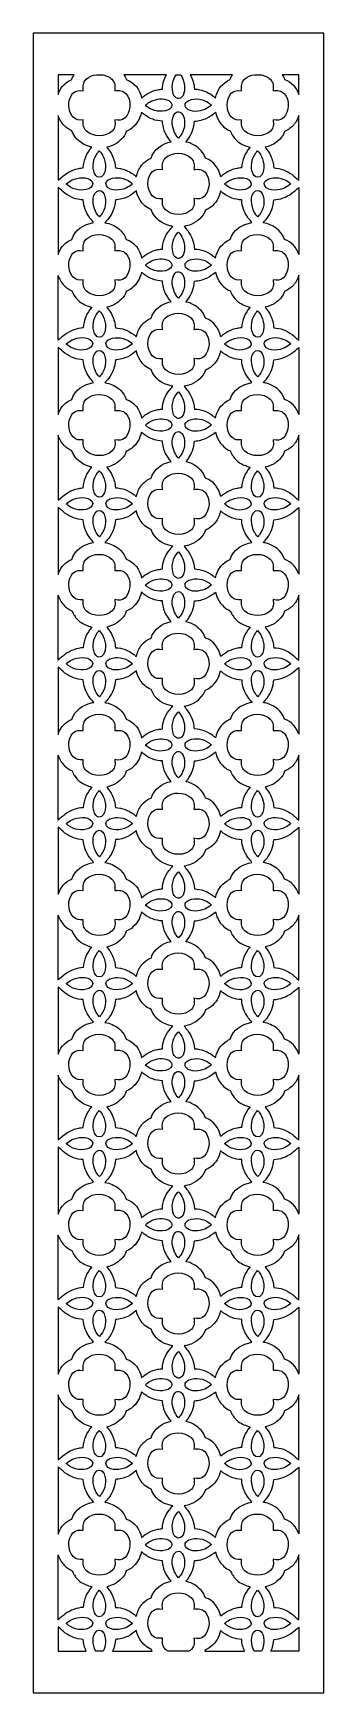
# Model space of a CAD drawing. Header units: centimetres. Extents: x 1.5 to 4.7, y -9 to 9.
import ezdxf

# ---------------------------------------------------------------- set-up
doc = ezdxf.new("R2010")
doc.units = ezdxf.units.CM
doc.header["$MEASUREMENT"] = 0
doc.layers.add('layer 1', color=7, linetype='Continuous')

msp = doc.modelspace()

# ---------------------------------------------------------------- linework, layer by layer
at = {"layer": 'layer 1', "color": 250}
msp.add_open_spline([(1.50051, 9.00076), (2.55057, 9.00076), (3.60063, 9.00076), (4.65068, 9.00076), (4.65068, 9.00076), (4.65068, 3.00044), (4.65068, -2.99989), (4.65068, -9.00021), (4.65068, -9.00021), (3.60063, -9.00021), (2.55057, -9.00021), (1.50051, -9.00021), (1.50051, -9.00021), (1.50051, -2.99989), (1.50051, 3.00044), (1.50051, 9.00076)], degree=3, knots=[0, 0, 0, 0, 0.2, 0.2, 0.2, 0.2, 0.4, 0.4, 0.4, 0.4, 0.6, 0.6, 0.6, 0.6, 1, 1, 1, 1], dxfattribs=at)
at = {"layer": 'layer 1', "color": 7}
for points, knots in [([(1.77052, 8.33495), (1.77052, 8.40688), (1.77052, 8.47881), (1.77052, 8.55074), (1.77052, 8.55074), (1.82826, 8.55074), (1.886, 8.55074), (1.94373, 8.55074), (1.94373, 8.55074), (1.93392, 8.53468), (1.92575, 8.51709), (1.91954, 8.49786), (1.91954, 8.49786), (1.88746, 8.48758), (1.86049, 8.46584), (1.83564, 8.44395), (1.83564, 8.44395), (1.82905, 8.43654), (1.82247, 8.42912), (1.81588, 8.4217), (1.81588, 8.4217), (1.79506, 8.39213), (1.78122, 8.36568), (1.77052, 8.33495)], [0, 0, 0, 0, 0.14285714, 0.14285714, 0.14285714, 0.14285714, 0.28571429, 0.28571429, 0.28571429, 0.28571429, 0.42857143, 0.42857143, 0.42857143, 0.42857143, 0.57142857, 0.57142857, 0.57142857, 0.57142857, 0.71428571, 0.71428571, 0.71428571, 0.71428571, 1, 1, 1, 1]), ([(2.38482, 8.37649), (2.38929, 8.42927), (2.38972, 8.45945), (2.35425, 8.50071), (2.35425, 8.50071), (2.32364, 8.52872), (2.2841, 8.54541), (2.24291, 8.55074), (2.24291, 8.55074), (2.22357, 8.55074), (2.20422, 8.55074), (2.18488, 8.55074), (2.18488, 8.55074), (2.14425, 8.54549), (2.10529, 8.52913), (2.07496, 8.50157), (2.07496, 8.50157), (2.03912, 8.4601), (2.03954, 8.42935), (2.04371, 8.3762), (2.04371, 8.3762), (1.99577, 8.38067), (1.96833, 8.38219), (1.93109, 8.34941), (1.93109, 8.34941), (1.8691, 8.27962), (1.87256, 8.16078), (1.93267, 8.09092), (1.93267, 8.09092), (1.96905, 8.05741), (1.99515, 8.0568), (2.04335, 8.05947), (2.04335, 8.05947), (2.04031, 8.00708), (2.04112, 7.97767), (2.07729, 7.93785), (2.07729, 7.93785), (2.1531, 7.87203), (2.28187, 7.87086), (2.35672, 7.93887), (2.35672, 7.93887), (2.39195, 7.97979), (2.3899, 8.00927), (2.38427, 8.06139), (2.38427, 8.06139), (2.43237, 8.05348), (2.45749, 8.05027), (2.49602, 8.08238), (2.49602, 8.08238), (2.56052, 8.15082), (2.56817, 8.27423), (2.50589, 8.3464), (2.50589, 8.3464), (2.46671, 8.38156), (2.43571, 8.38029), (2.38482, 8.37649)], [0, 0, 0, 0, 0.06666667, 0.06666667, 0.06666667, 0.06666667, 0.13333333, 0.13333333, 0.13333333, 0.13333333, 0.2, 0.2, 0.2, 0.2, 0.26666667, 0.26666667, 0.26666667, 0.26666667, 0.33333333, 0.33333333, 0.33333333, 0.33333333, 0.4, 0.4, 0.4, 0.4, 0.46666667, 0.46666667, 0.46666667, 0.46666667, 0.53333333, 0.53333333, 0.53333333, 0.53333333, 0.6, 0.6, 0.6, 0.6, 0.66666667, 0.66666667, 0.66666667, 0.66666667, 0.73333333, 0.73333333, 0.73333333, 0.73333333, 0.8, 0.8, 0.8, 0.8, 0.86666667, 0.86666667, 0.86666667, 0.86666667, 1, 1, 1, 1]), ([(2.4841, 8.55074), (2.63799, 8.55074), (2.79188, 8.55074), (2.94576, 8.55074), (2.94576, 8.55074), (2.91857, 8.50278), (2.90366, 8.45359), (2.90123, 8.39386), (2.90123, 8.39386), (2.88438, 8.39296), (2.86736, 8.39049), (2.85097, 8.38769), (2.85097, 8.38769), (2.78189, 8.37585), (2.72812, 8.3422), (2.67509, 8.29847), (2.67509, 8.29847), (2.65568, 8.38805), (2.59896, 8.46923), (2.50898, 8.49859), (2.50898, 8.49859), (2.50274, 8.51803), (2.49431, 8.5349), (2.4841, 8.55074)], [0, 0, 0, 0, 0.14285714, 0.14285714, 0.14285714, 0.14285714, 0.28571429, 0.28571429, 0.28571429, 0.28571429, 0.42857143, 0.42857143, 0.42857143, 0.42857143, 0.57142857, 0.57142857, 0.57142857, 0.57142857, 0.71428571, 0.71428571, 0.71428571, 0.71428571, 1, 1, 1, 1]), ([(3.09681, 8.55074), (3.08153, 8.55074), (3.06625, 8.55074), (3.05097, 8.55074), (3.05097, 8.55074), (3.00646, 8.48774), (2.99537, 8.40643), (3.02293, 8.33358), (3.02293, 8.33358), (3.04127, 8.29674), (3.07315, 8.27651), (3.10942, 8.30622), (3.10942, 8.30622), (3.15678, 8.35598), (3.14504, 8.44732), (3.12264, 8.50539), (3.12264, 8.50539), (3.11494, 8.52278), (3.1066, 8.53692), (3.09681, 8.55074)], [0, 0, 0, 0, 0.16666667, 0.16666667, 0.16666667, 0.16666667, 0.33333333, 0.33333333, 0.33333333, 0.33333333, 0.5, 0.5, 0.5, 0.5, 0.66666667, 0.66666667, 0.66666667, 0.66666667, 1, 1, 1, 1]), ([(3.20235, 8.55074), (3.35498, 8.55074), (3.5076, 8.55074), (3.66023, 8.55074), (3.66023, 8.55074), (3.65041, 8.53468), (3.64225, 8.51709), (3.63603, 8.49786), (3.63603, 8.49786), (3.6242, 8.49407), (3.61282, 8.48742), (3.60163, 8.48198), (3.60163, 8.48198), (3.53, 8.43399), (3.49692, 8.38052), (3.47606, 8.29788), (3.47606, 8.29788), (3.47605, 8.29779), (3.47603, 8.29771), (3.47601, 8.29764), (3.47601, 8.29764), (3.46678, 8.30573), (3.45754, 8.31381), (3.4483, 8.3219), (3.4483, 8.3219), (3.3858, 8.3668), (3.32606, 8.39096), (3.24845, 8.39413), (3.24845, 8.39413), (3.24535, 8.45235), (3.22923, 8.50254), (3.20235, 8.55074)], [0, 0, 0, 0, 0.11111111, 0.11111111, 0.11111111, 0.11111111, 0.22222222, 0.22222222, 0.22222222, 0.22222222, 0.33333333, 0.33333333, 0.33333333, 0.33333333, 0.44444444, 0.44444444, 0.44444444, 0.44444444, 0.55555556, 0.55555556, 0.55555556, 0.55555556, 0.66666667, 0.66666667, 0.66666667, 0.66666667, 0.77777778, 0.77777778, 0.77777778, 0.77777778, 1, 1, 1, 1]), ([(4.10132, 8.37649), (4.10579, 8.42927), (4.10622, 8.45945), (4.07075, 8.50071), (4.07075, 8.50071), (4.04014, 8.52872), (4.0006, 8.54541), (3.9594, 8.55074), (3.9594, 8.55074), (3.94006, 8.55074), (3.92072, 8.55074), (3.90137, 8.55074), (3.90137, 8.55074), (3.86074, 8.54549), (3.82178, 8.52913), (3.79145, 8.50157), (3.79145, 8.50157), (3.75561, 8.46011), (3.75603, 8.42934), (3.76021, 8.3762), (3.76021, 8.3762), (3.71226, 8.38067), (3.68481, 8.38219), (3.64759, 8.34941), (3.64759, 8.34941), (3.5856, 8.27964), (3.58905, 8.16077), (3.64916, 8.09092), (3.64916, 8.09092), (3.68555, 8.05741), (3.71165, 8.0568), (3.75985, 8.05947), (3.75985, 8.05947), (3.75681, 8.00709), (3.75762, 7.97767), (3.7938, 7.93785), (3.7938, 7.93785), (3.86959, 7.87203), (3.99837, 7.87086), (4.07321, 7.93887), (4.07321, 7.93887), (4.10844, 7.97979), (4.10641, 8.00927), (4.10077, 8.06139), (4.10077, 8.06139), (4.14887, 8.05348), (4.17399, 8.05027), (4.21252, 8.08238), (4.21252, 8.08238), (4.27701, 8.15081), (4.28468, 8.27425), (4.22239, 8.3464), (4.22239, 8.3464), (4.18321, 8.38156), (4.1522, 8.38029), (4.10132, 8.37649)], [0, 0, 0, 0, 0.06666667, 0.06666667, 0.06666667, 0.06666667, 0.13333333, 0.13333333, 0.13333333, 0.13333333, 0.2, 0.2, 0.2, 0.2, 0.26666667, 0.26666667, 0.26666667, 0.26666667, 0.33333333, 0.33333333, 0.33333333, 0.33333333, 0.4, 0.4, 0.4, 0.4, 0.46666667, 0.46666667, 0.46666667, 0.46666667, 0.53333333, 0.53333333, 0.53333333, 0.53333333, 0.6, 0.6, 0.6, 0.6, 0.66666667, 0.66666667, 0.66666667, 0.66666667, 0.73333333, 0.73333333, 0.73333333, 0.73333333, 0.8, 0.8, 0.8, 0.8, 0.86666667, 0.86666667, 0.86666667, 0.86666667, 1, 1, 1, 1]), ([(4.2006, 8.55074), (4.26063, 8.55074), (4.32064, 8.55074), (4.38067, 8.55074), (4.38067, 8.55074), (4.38067, 8.47919), (4.38067, 8.40765), (4.38067, 8.3361), (4.38067, 8.3361), (4.35317, 8.41059), (4.30525, 8.47256), (4.22547, 8.49859), (4.22547, 8.49859), (4.21923, 8.51803), (4.21081, 8.5349), (4.2006, 8.55074)], [0, 0, 0, 0, 0.2, 0.2, 0.2, 0.2, 0.4, 0.4, 0.4, 0.4, 0.6, 0.6, 0.6, 0.6, 1, 1, 1, 1]), ([(2.71625, 8.2202), (2.72325, 8.21408), (2.73025, 8.20795), (2.73724, 8.20182), (2.73724, 8.20182), (2.80118, 8.15282), (2.88605, 8.13968), (2.9618, 8.16834), (2.9618, 8.16834), (3.01084, 8.19278), (3.01987, 8.2384), (2.97039, 8.26926), (2.97039, 8.26926), (2.9119, 8.29924), (2.83719, 8.28895), (2.77913, 8.26324), (2.77913, 8.26324), (2.75491, 8.25103), (2.73728, 8.23754), (2.71625, 8.2202)], [0, 0, 0, 0, 0.16666667, 0.16666667, 0.16666667, 0.16666667, 0.33333333, 0.33333333, 0.33333333, 0.33333333, 0.5, 0.5, 0.5, 0.5, 0.66666667, 0.66666667, 0.66666667, 0.66666667, 1, 1, 1, 1]), ([(3.4337, 8.22058), (3.4267, 8.22671), (3.41971, 8.23284), (3.41272, 8.23896), (3.41272, 8.23896), (3.34877, 8.28797), (3.26391, 8.3011), (3.18817, 8.27245), (3.18817, 8.27245), (3.15135, 8.25412), (3.13109, 8.2222), (3.16081, 8.18595), (3.16081, 8.18595), (3.21054, 8.13858), (3.30192, 8.15034), (3.35997, 8.17274), (3.35997, 8.17274), (3.38907, 8.18561), (3.40909, 8.20028), (3.4337, 8.22058)], [0, 0, 0, 0, 0.16666667, 0.16666667, 0.16666667, 0.16666667, 0.33333333, 0.33333333, 0.33333333, 0.33333333, 0.5, 0.5, 0.5, 0.5, 0.66666667, 0.66666667, 0.66666667, 0.66666667, 1, 1, 1, 1]), ([(1.77052, 7.40656), (1.77052, 7.64069), (1.77052, 7.87482), (1.77052, 8.10895), (1.77052, 8.10895), (1.78397, 8.07016), (1.80525, 8.03331), (1.83543, 7.99823), (1.83543, 7.99823), (1.86125, 7.97444), (1.88714, 7.95343), (1.92059, 7.94122), (1.92059, 7.94122), (1.95287, 7.85001), (2.02105, 7.8003), (2.10967, 7.77011), (2.10967, 7.77011), (2.11866, 7.76784), (2.12765, 7.76555), (2.13663, 7.76328), (2.13663, 7.76328), (2.07862, 7.697), (2.04722, 7.62862), (2.04361, 7.53967), (2.04361, 7.53967), (2.02676, 7.53878), (2.00975, 7.53634), (1.99335, 7.5335), (1.99335, 7.5335), (1.90292, 7.51787), (1.83728, 7.4636), (1.77052, 7.40656)], [0, 0, 0, 0, 0.11111111, 0.11111111, 0.11111111, 0.11111111, 0.22222222, 0.22222222, 0.22222222, 0.22222222, 0.33333333, 0.33333333, 0.33333333, 0.33333333, 0.44444444, 0.44444444, 0.44444444, 0.44444444, 0.55555556, 0.55555556, 0.55555556, 0.55555556, 0.66666667, 0.66666667, 0.66666667, 0.66666667, 0.77777778, 0.77777778, 0.77777778, 0.77777778, 1, 1, 1, 1]), ([(2.61787, 7.44392), (2.6088, 7.45185), (2.59975, 7.45979), (2.59069, 7.46771), (2.59069, 7.46771), (2.52818, 7.51262), (2.46844, 7.53678), (2.39083, 7.53995), (2.39083, 7.53995), (2.38833, 7.58687), (2.37652, 7.631), (2.35775, 7.67395), (2.35775, 7.67395), (2.33981, 7.70765), (2.32186, 7.73404), (2.2976, 7.76346), (2.2976, 7.76346), (2.32678, 7.76892), (2.3541, 7.78048), (2.38093, 7.79274), (2.38093, 7.79274), (2.43791, 7.82557), (2.48901, 7.8703), (2.50911, 7.9354), (2.50911, 7.9354), (2.5295, 7.94456), (2.54619, 7.95354), (2.56509, 7.96549), (2.56509, 7.96549), (2.62372, 8.01435), (2.65706, 8.06867), (2.67392, 8.14317), (2.67392, 8.14317), (2.68316, 8.13507), (2.69241, 8.12698), (2.70164, 8.11888), (2.70164, 8.11888), (2.76412, 8.07401), (2.82393, 8.04978), (2.90152, 8.04664), (2.90152, 8.04664), (2.90405, 7.99951), (2.91576, 7.95572), (2.9346, 7.91265), (2.9346, 7.91265), (2.95241, 7.87917), (2.97021, 7.85286), (2.99433, 7.82363), (2.99433, 7.82363), (2.89794, 7.80615), (2.80838, 7.73819), (2.77779, 7.64368), (2.77779, 7.64368), (2.7457, 7.63339), (2.71874, 7.61166), (2.69389, 7.58976), (2.69389, 7.58976), (2.6873, 7.58236), (2.68071, 7.57494), (2.67413, 7.56753), (2.67413, 7.56753), (2.64552, 7.52686), (2.63002, 7.49205), (2.61787, 7.44392)], [0, 0, 0, 0, 0.05882353, 0.05882353, 0.05882353, 0.05882353, 0.11764706, 0.11764706, 0.11764706, 0.11764706, 0.17647059, 0.17647059, 0.17647059, 0.17647059, 0.23529412, 0.23529412, 0.23529412, 0.23529412, 0.29411765, 0.29411765, 0.29411765, 0.29411765, 0.35294118, 0.35294118, 0.35294118, 0.35294118, 0.41176471, 0.41176471, 0.41176471, 0.41176471, 0.47058824, 0.47058824, 0.47058824, 0.47058824, 0.52941176, 0.52941176, 0.52941176, 0.52941176, 0.58823529, 0.58823529, 0.58823529, 0.58823529, 0.64705882, 0.64705882, 0.64705882, 0.64705882, 0.70588235, 0.70588235, 0.70588235, 0.70588235, 0.76470588, 0.76470588, 0.76470588, 0.76470588, 0.82352941, 0.82352941, 0.82352941, 0.82352941, 0.88235294, 0.88235294, 0.88235294, 0.88235294, 1, 1, 1, 1]), ([(3.07516, 7.86166), (3.0813, 7.86867), (3.08742, 7.87565), (3.09355, 7.88265), (3.09355, 7.88265), (3.14256, 7.9466), (3.15568, 8.03146), (3.12703, 8.1072), (3.12703, 8.1072), (3.10259, 8.15625), (3.05696, 8.16528), (3.02611, 8.1158), (3.02611, 8.1158), (2.99612, 8.05731), (3.00642, 7.9826), (3.03213, 7.92454), (3.03213, 7.92454), (3.04434, 7.90033), (3.05782, 7.88269), (3.07516, 7.86166)], [0, 0, 0, 0, 0.16666667, 0.16666667, 0.16666667, 0.16666667, 0.33333333, 0.33333333, 0.33333333, 0.33333333, 0.5, 0.5, 0.5, 0.5, 0.66666667, 0.66666667, 0.66666667, 0.66666667, 1, 1, 1, 1]), ([(3.85313, 7.76328), (3.80252, 7.77612), (3.76554, 7.79241), (3.72257, 7.82219), (3.72257, 7.82219), (3.71479, 7.82895), (3.70701, 7.8357), (3.69923, 7.84246), (3.69923, 7.84246), (3.67088, 7.87364), (3.65124, 7.9012), (3.63709, 7.94122), (3.63709, 7.94122), (3.5845, 7.96041), (3.54771, 7.99886), (3.51671, 8.04377), (3.51671, 8.04377), (3.49937, 8.07502), (3.4833, 8.10844), (3.47683, 8.14395), (3.47683, 8.14395), (3.44564, 8.11821), (3.41845, 8.09902), (3.38273, 8.08001), (3.38273, 8.08001), (3.33965, 8.06118), (3.29587, 8.04947), (3.24873, 8.04692), (3.24873, 8.04692), (3.24558, 7.96933), (3.22137, 7.90954), (3.17648, 7.84706), (3.17648, 7.84706), (3.14874, 7.81539), (3.14711, 7.82482), (3.18348, 7.81497), (3.18348, 7.81497), (3.19243, 7.81175), (3.20137, 7.80852), (3.21031, 7.8053), (3.21031, 7.8053), (3.2729, 7.77634), (3.3104, 7.74558), (3.3485, 7.6877), (3.3485, 7.6877), (3.35549, 7.67317), (3.3623, 7.65975), (3.36723, 7.64441), (3.36723, 7.64441), (3.45751, 7.61495), (3.51397, 7.53365), (3.53343, 7.44384), (3.53343, 7.44384), (3.5868, 7.48785), (3.64035, 7.52149), (3.70985, 7.5335), (3.70985, 7.5335), (3.72626, 7.53634), (3.74326, 7.53878), (3.76012, 7.53967), (3.76012, 7.53967), (3.76372, 7.62862), (3.79511, 7.69701), (3.85313, 7.76328)], [0, 0, 0, 0, 0.05882353, 0.05882353, 0.05882353, 0.05882353, 0.11764706, 0.11764706, 0.11764706, 0.11764706, 0.17647059, 0.17647059, 0.17647059, 0.17647059, 0.23529412, 0.23529412, 0.23529412, 0.23529412, 0.29411765, 0.29411765, 0.29411765, 0.29411765, 0.35294118, 0.35294118, 0.35294118, 0.35294118, 0.41176471, 0.41176471, 0.41176471, 0.41176471, 0.47058824, 0.47058824, 0.47058824, 0.47058824, 0.52941176, 0.52941176, 0.52941176, 0.52941176, 0.58823529, 0.58823529, 0.58823529, 0.58823529, 0.64705882, 0.64705882, 0.64705882, 0.64705882, 0.70588235, 0.70588235, 0.70588235, 0.70588235, 0.76470588, 0.76470588, 0.76470588, 0.76470588, 0.82352941, 0.82352941, 0.82352941, 0.82352941, 0.88235294, 0.88235294, 0.88235294, 0.88235294, 1, 1, 1, 1]), ([(4.38067, 8.10968), (4.38067, 7.87425), (4.38067, 7.63881), (4.38067, 7.40337), (4.38067, 7.40337), (4.35618, 7.42482), (4.33168, 7.44626), (4.30719, 7.46771), (4.30719, 7.46771), (4.24468, 7.51262), (4.18494, 7.53678), (4.10733, 7.53995), (4.10733, 7.53995), (4.1048, 7.5869), (4.09303, 7.63097), (4.07424, 7.67395), (4.07424, 7.67395), (4.0563, 7.70765), (4.03836, 7.73404), (4.0141, 7.76346), (4.0141, 7.76346), (4.10347, 7.78017), (4.19797, 7.84591), (4.22561, 7.9354), (4.22561, 7.9354), (4.26789, 7.95441), (4.29385, 7.97312), (4.32557, 8.00677), (4.32557, 8.00677), (4.33134, 8.0144), (4.3371, 8.02205), (4.34287, 8.02968), (4.34287, 8.02968), (4.3592, 8.05644), (4.37168, 8.0829), (4.38067, 8.10968)], [0, 0, 0, 0, 0.1, 0.1, 0.1, 0.1, 0.2, 0.2, 0.2, 0.2, 0.3, 0.3, 0.3, 0.3, 0.4, 0.4, 0.4, 0.4, 0.5, 0.5, 0.5, 0.5, 0.6, 0.6, 0.6, 0.6, 0.7, 0.7, 0.7, 0.7, 0.8, 0.8, 0.8, 0.8, 1, 1, 1, 1]), ([(2.21717, 7.72493), (2.21104, 7.71794), (2.20492, 7.71094), (2.19879, 7.70394), (2.19879, 7.70394), (2.14974, 7.63997), (2.1368, 7.55477), (2.16531, 7.47939), (2.16531, 7.47939), (2.18086, 7.44816), (2.2036, 7.42826), (2.23929, 7.44315), (2.23929, 7.44315), (2.30551, 7.48362), (2.28605, 7.60366), (2.26021, 7.66206), (2.26021, 7.66206), (2.24778, 7.68671), (2.23446, 7.70397), (2.21717, 7.72493)], [0, 0, 0, 0, 0.16666667, 0.16666667, 0.16666667, 0.16666667, 0.33333333, 0.33333333, 0.33333333, 0.33333333, 0.5, 0.5, 0.5, 0.5, 0.66666667, 0.66666667, 0.66666667, 0.66666667, 1, 1, 1, 1]), ([(3.24307, 7.5223), (3.24755, 7.57509), (3.24798, 7.60527), (3.2125, 7.64653), (3.2125, 7.64653), (3.1374, 7.71523), (3.00862, 7.71593), (2.93321, 7.64738), (2.93321, 7.64738), (2.89737, 7.60593), (2.89779, 7.57516), (2.90197, 7.52201), (2.90197, 7.52201), (2.85401, 7.52649), (2.82656, 7.52802), (2.78934, 7.49522), (2.78934, 7.49522), (2.72736, 7.42545), (2.73081, 7.30658), (2.79091, 7.23674), (2.79091, 7.23674), (2.8273, 7.20323), (2.85339, 7.20262), (2.9016, 7.20528), (2.9016, 7.20528), (2.89855, 7.15291), (2.89936, 7.12348), (2.93555, 7.08367), (2.93555, 7.08367), (3.01135, 7.01785), (3.14012, 7.01667), (3.21497, 7.08468), (3.21497, 7.08468), (3.2502, 7.12561), (3.24816, 7.15509), (3.24252, 7.20721), (3.24252, 7.20721), (3.29062, 7.19929), (3.31575, 7.19609), (3.35427, 7.22819), (3.35427, 7.22819), (3.41876, 7.29664), (3.42643, 7.42006), (3.36413, 7.49221), (3.36413, 7.49221), (3.32497, 7.52738), (3.29396, 7.52611), (3.24307, 7.5223)], [0, 0, 0, 0, 0.07692308, 0.07692308, 0.07692308, 0.07692308, 0.15384615, 0.15384615, 0.15384615, 0.15384615, 0.23076923, 0.23076923, 0.23076923, 0.23076923, 0.30769231, 0.30769231, 0.30769231, 0.30769231, 0.38461538, 0.38461538, 0.38461538, 0.38461538, 0.46153846, 0.46153846, 0.46153846, 0.46153846, 0.53846154, 0.53846154, 0.53846154, 0.53846154, 0.61538462, 0.61538462, 0.61538462, 0.61538462, 0.69230769, 0.69230769, 0.69230769, 0.69230769, 0.76923077, 0.76923077, 0.76923077, 0.76923077, 0.84615385, 0.84615385, 0.84615385, 0.84615385, 1, 1, 1, 1]), ([(3.93366, 7.72493), (3.92754, 7.71794), (3.92141, 7.71094), (3.91529, 7.70394), (3.91529, 7.70394), (3.8672, 7.64119), (3.84937, 7.54454), (3.88553, 7.47192), (3.88553, 7.47192), (3.90243, 7.44373), (3.92398, 7.42988), (3.95579, 7.44315), (3.95579, 7.44315), (4.02195, 7.48359), (4.00272, 7.60329), (3.97671, 7.66206), (3.97671, 7.66206), (3.96478, 7.6857), (3.95041, 7.70463), (3.93366, 7.72493)], [0, 0, 0, 0, 0.16666667, 0.16666667, 0.16666667, 0.16666667, 0.33333333, 0.33333333, 0.33333333, 0.33333333, 0.5, 0.5, 0.5, 0.5, 0.66666667, 0.66666667, 0.66666667, 0.66666667, 1, 1, 1, 1]), ([(1.85863, 7.36602), (1.86563, 7.35989), (1.87263, 7.35377), (1.87962, 7.34764), (1.87962, 7.34764), (1.94361, 7.2986), (2.02881, 7.28564), (2.10418, 7.31416), (2.10418, 7.31416), (2.13811, 7.33106), (2.15866, 7.35824), (2.13641, 7.3947), (2.13641, 7.3947), (2.08912, 7.45237), (1.98083, 7.43532), (1.92151, 7.40906), (1.92151, 7.40906), (1.89687, 7.39664), (1.8796, 7.3833), (1.85863, 7.36602)], [0, 0, 0, 0, 0.16666667, 0.16666667, 0.16666667, 0.16666667, 0.33333333, 0.33333333, 0.33333333, 0.33333333, 0.5, 0.5, 0.5, 0.5, 0.66666667, 0.66666667, 0.66666667, 0.66666667, 1, 1, 1, 1]), ([(2.57608, 7.3664), (2.56909, 7.37252), (2.5621, 7.37865), (2.5551, 7.38478), (2.5551, 7.38478), (2.49111, 7.43382), (2.40593, 7.44677), (2.33055, 7.41826), (2.33055, 7.41826), (2.29932, 7.40272), (2.2794, 7.37995), (2.29431, 7.34427), (2.29431, 7.34427), (2.33475, 7.27805), (2.45481, 7.29752), (2.51321, 7.32336), (2.51321, 7.32336), (2.53785, 7.33578), (2.55512, 7.34911), (2.57608, 7.3664)], [0, 0, 0, 0, 0.16666667, 0.16666667, 0.16666667, 0.16666667, 0.33333333, 0.33333333, 0.33333333, 0.33333333, 0.5, 0.5, 0.5, 0.5, 0.66666667, 0.66666667, 0.66666667, 0.66666667, 1, 1, 1, 1]), ([(3.57513, 7.36602), (3.58212, 7.35989), (3.58912, 7.35377), (3.59613, 7.34764), (3.59613, 7.34764), (3.65888, 7.29956), (3.75553, 7.28171), (3.82815, 7.31788), (3.82815, 7.31788), (3.85635, 7.33477), (3.87017, 7.35636), (3.85691, 7.38814), (3.85691, 7.38814), (3.81449, 7.4576), (3.6866, 7.43356), (3.62733, 7.40367), (3.62733, 7.40367), (3.60806, 7.39265), (3.59213, 7.38004), (3.57513, 7.36602)], [0, 0, 0, 0, 0.16666667, 0.16666667, 0.16666667, 0.16666667, 0.33333333, 0.33333333, 0.33333333, 0.33333333, 0.5, 0.5, 0.5, 0.5, 0.66666667, 0.66666667, 0.66666667, 0.66666667, 1, 1, 1, 1]), ([(4.29258, 7.3664), (4.28558, 7.37252), (4.27859, 7.37865), (4.27159, 7.38478), (4.27159, 7.38478), (4.20885, 7.43287), (4.11217, 7.45068), (4.03957, 7.41454), (4.03957, 7.41454), (4.01138, 7.39763), (3.99753, 7.37607), (4.0108, 7.34427), (4.0108, 7.34427), (4.05122, 7.27811), (4.17093, 7.29736), (4.22971, 7.32336), (4.22971, 7.32336), (4.25334, 7.33528), (4.27228, 7.34965), (4.29258, 7.3664)], [0, 0, 0, 0, 0.16666667, 0.16666667, 0.16666667, 0.16666667, 0.33333333, 0.33333333, 0.33333333, 0.33333333, 0.5, 0.5, 0.5, 0.5, 0.66666667, 0.66666667, 0.66666667, 0.66666667, 1, 1, 1, 1]), ([(1.77052, 6.60011), (1.77052, 6.8431), (1.77052, 7.08608), (1.77052, 7.32906), (1.77052, 7.32906), (1.79503, 7.30761), (1.81953, 7.28616), (1.84404, 7.2647), (1.84404, 7.2647), (1.90651, 7.21983), (1.96631, 7.1956), (2.04389, 7.19246), (2.04389, 7.19246), (2.04793, 7.11745), (2.073, 7.05682), (2.115, 6.99577), (2.115, 6.99577), (2.12854, 6.97935), (2.14208, 6.96293), (2.15562, 6.94652), (2.15562, 6.94652), (2.0497, 6.92728), (1.95432, 6.87044), (1.91954, 6.76302), (1.91954, 6.76302), (1.88746, 6.75274), (1.86049, 6.731), (1.83564, 6.70911), (1.83564, 6.70911), (1.82905, 6.70169), (1.82247, 6.69427), (1.81588, 6.68686), (1.81588, 6.68686), (1.79506, 6.65728), (1.78122, 6.63084), (1.77052, 6.60011)], [0, 0, 0, 0, 0.1, 0.1, 0.1, 0.1, 0.2, 0.2, 0.2, 0.2, 0.3, 0.3, 0.3, 0.3, 0.4, 0.4, 0.4, 0.4, 0.5, 0.5, 0.5, 0.5, 0.6, 0.6, 0.6, 0.6, 0.7, 0.7, 0.7, 0.7, 0.8, 0.8, 0.8, 0.8, 1, 1, 1, 1]), ([(2.21755, 7.00749), (2.22367, 7.01448), (2.2298, 7.02148), (2.23593, 7.02847), (2.23593, 7.02847), (2.28497, 7.09246), (2.29793, 7.17764), (2.26941, 7.25302), (2.26941, 7.25302), (2.25252, 7.28695), (2.22532, 7.3075), (2.18887, 7.28526), (2.18887, 7.28526), (2.1312, 7.23796), (2.14825, 7.12968), (2.17451, 7.07035), (2.17451, 7.07035), (2.18694, 7.04572), (2.20026, 7.02845), (2.21755, 7.00749)], [0, 0, 0, 0, 0.16666667, 0.16666667, 0.16666667, 0.16666667, 0.33333333, 0.33333333, 0.33333333, 0.33333333, 0.5, 0.5, 0.5, 0.5, 0.66666667, 0.66666667, 0.66666667, 0.66666667, 1, 1, 1, 1]), ([(2.27744, 6.94557), (2.29124, 6.96134), (2.30506, 6.97711), (2.31886, 6.99287), (2.31886, 6.99287), (2.36375, 7.05536), (2.38796, 7.11514), (2.39111, 7.19273), (2.39111, 7.19273), (2.43825, 7.19529), (2.48204, 7.207), (2.52511, 7.22582), (2.52511, 7.22582), (2.56059, 7.24471), (2.58768, 7.26375), (2.61867, 7.28931), (2.61867, 7.28931), (2.62503, 7.25409), (2.64126, 7.22059), (2.65846, 7.18959), (2.65846, 7.18959), (2.68947, 7.14466), (2.72624, 7.10624), (2.77885, 7.08704), (2.77885, 7.08704), (2.81457, 6.98603), (2.89529, 6.93437), (2.99505, 6.90904), (2.99505, 6.90904), (3.00152, 6.90792), (3.00797, 6.90679), (3.01443, 6.90566), (3.01443, 6.90566), (3.00078, 6.89006), (2.98712, 6.87447), (2.97347, 6.85886), (2.97347, 6.85886), (2.9286, 6.79642), (2.90438, 6.73662), (2.90123, 6.65901), (2.90123, 6.65901), (2.88438, 6.65812), (2.86736, 6.65565), (2.85097, 6.65284), (2.85097, 6.65284), (2.78189, 6.64101), (2.72812, 6.60734), (2.67509, 6.56361), (2.67509, 6.56361), (2.65568, 6.6532), (2.59896, 6.73438), (2.50898, 6.76376), (2.50898, 6.76376), (2.49693, 6.80128), (2.47672, 6.82921), (2.45135, 6.85873), (2.45135, 6.85873), (2.44369, 6.86574), (2.43604, 6.87273), (2.42839, 6.87973), (2.42839, 6.87973), (2.38015, 6.9149), (2.33613, 6.93448), (2.27744, 6.94557)], [0, 0, 0, 0, 0.05882353, 0.05882353, 0.05882353, 0.05882353, 0.11764706, 0.11764706, 0.11764706, 0.11764706, 0.17647059, 0.17647059, 0.17647059, 0.17647059, 0.23529412, 0.23529412, 0.23529412, 0.23529412, 0.29411765, 0.29411765, 0.29411765, 0.29411765, 0.35294118, 0.35294118, 0.35294118, 0.35294118, 0.41176471, 0.41176471, 0.41176471, 0.41176471, 0.47058824, 0.47058824, 0.47058824, 0.47058824, 0.52941176, 0.52941176, 0.52941176, 0.52941176, 0.58823529, 0.58823529, 0.58823529, 0.58823529, 0.64705882, 0.64705882, 0.64705882, 0.64705882, 0.70588235, 0.70588235, 0.70588235, 0.70588235, 0.76470588, 0.76470588, 0.76470588, 0.76470588, 0.82352941, 0.82352941, 0.82352941, 0.82352941, 0.88235294, 0.88235294, 0.88235294, 0.88235294, 1, 1, 1, 1]), ([(3.53227, 7.28945), (3.54169, 7.28119), (3.55111, 7.27294), (3.56053, 7.2647), (3.56053, 7.2647), (3.62299, 7.21983), (3.6828, 7.1956), (3.7604, 7.19246), (3.7604, 7.19246), (3.76442, 7.11745), (3.78949, 7.05683), (3.83149, 6.99577), (3.83149, 6.99577), (3.84503, 6.97935), (3.85858, 6.96293), (3.87212, 6.94652), (3.87212, 6.94652), (3.76621, 6.92728), (3.67079, 6.87044), (3.63603, 6.76302), (3.63603, 6.76302), (3.6242, 6.75923), (3.61282, 6.75258), (3.60163, 6.74714), (3.60163, 6.74714), (3.53, 6.69914), (3.49692, 6.64568), (3.47606, 6.56303), (3.47606, 6.56303), (3.47605, 6.56295), (3.47603, 6.56287), (3.47601, 6.56279), (3.47601, 6.56279), (3.46678, 6.57088), (3.45754, 6.57897), (3.4483, 6.58705), (3.4483, 6.58705), (3.3858, 6.63196), (3.32606, 6.65612), (3.24845, 6.65929), (3.24845, 6.65929), (3.24448, 6.73378), (3.21921, 6.79512), (3.17734, 6.85598), (3.17734, 6.85598), (3.16369, 6.87254), (3.15004, 6.88909), (3.13638, 6.90565), (3.13638, 6.90565), (3.16335, 6.91068), (3.18719, 6.91743), (3.21305, 6.92661), (3.21305, 6.92661), (3.28142, 6.95785), (3.34422, 7.00629), (3.36737, 7.08122), (3.36737, 7.08122), (3.38775, 7.09038), (3.40444, 7.09936), (3.42335, 7.11131), (3.42335, 7.11131), (3.48219, 7.16034), (3.51536, 7.2147), (3.53227, 7.28945)], [0, 0, 0, 0, 0.05882353, 0.05882353, 0.05882353, 0.05882353, 0.11764706, 0.11764706, 0.11764706, 0.11764706, 0.17647059, 0.17647059, 0.17647059, 0.17647059, 0.23529412, 0.23529412, 0.23529412, 0.23529412, 0.29411765, 0.29411765, 0.29411765, 0.29411765, 0.35294118, 0.35294118, 0.35294118, 0.35294118, 0.41176471, 0.41176471, 0.41176471, 0.41176471, 0.47058824, 0.47058824, 0.47058824, 0.47058824, 0.52941176, 0.52941176, 0.52941176, 0.52941176, 0.58823529, 0.58823529, 0.58823529, 0.58823529, 0.64705882, 0.64705882, 0.64705882, 0.64705882, 0.70588235, 0.70588235, 0.70588235, 0.70588235, 0.76470588, 0.76470588, 0.76470588, 0.76470588, 0.82352941, 0.82352941, 0.82352941, 0.82352941, 0.88235294, 0.88235294, 0.88235294, 0.88235294, 1, 1, 1, 1]), ([(3.93405, 7.00749), (3.94017, 7.01448), (3.94629, 7.02148), (3.95243, 7.02847), (3.95243, 7.02847), (4.00052, 7.09121), (4.01834, 7.18791), (3.98218, 7.26049), (3.98218, 7.26049), (3.96531, 7.28868), (3.94368, 7.30255), (3.91193, 7.28927), (3.91193, 7.28927), (3.84246, 7.24687), (3.86653, 7.11893), (3.89639, 7.05968), (3.89639, 7.05968), (3.90741, 7.04042), (3.92002, 7.02448), (3.93405, 7.00749)], [0, 0, 0, 0, 0.16666667, 0.16666667, 0.16666667, 0.16666667, 0.33333333, 0.33333333, 0.33333333, 0.33333333, 0.5, 0.5, 0.5, 0.5, 0.66666667, 0.66666667, 0.66666667, 0.66666667, 1, 1, 1, 1]), ([(4.38067, 7.32685), (4.35522, 7.30585), (4.32975, 7.28485), (4.30429, 7.26385), (4.30429, 7.26385), (4.24322, 7.22183), (4.18264, 7.19679), (4.1076, 7.19273), (4.1076, 7.19273), (4.10446, 7.11513), (4.08025, 7.05536), (4.03536, 6.99287), (4.03536, 6.99287), (4.02155, 6.97711), (4.00774, 6.96134), (3.99393, 6.94557), (3.99393, 6.94557), (4.09655, 6.92618), (4.19203, 6.86795), (4.22547, 6.76376), (4.22547, 6.76376), (4.30525, 6.73772), (4.35317, 6.67575), (4.38067, 6.60126), (4.38067, 6.60126), (4.38067, 6.84312), (4.38067, 7.08498), (4.38067, 7.32685)], [0, 0, 0, 0, 0.125, 0.125, 0.125, 0.125, 0.25, 0.25, 0.25, 0.25, 0.375, 0.375, 0.375, 0.375, 0.5, 0.5, 0.5, 0.5, 0.625, 0.625, 0.625, 0.625, 0.75, 0.75, 0.75, 0.75, 1, 1, 1, 1]), ([(3.07479, 6.84427), (3.06866, 6.83728), (3.06254, 6.83028), (3.05641, 6.82328), (3.05641, 6.82328), (3.00739, 6.75934), (2.99429, 6.67447), (3.02293, 6.59874), (3.02293, 6.59874), (3.04127, 6.5619), (3.07315, 6.54167), (3.10942, 6.57137), (3.10942, 6.57137), (3.15678, 6.62114), (3.14504, 6.71247), (3.12264, 6.77054), (3.12264, 6.77054), (3.10975, 6.79964), (3.09508, 6.81966), (3.07479, 6.84427)], [0, 0, 0, 0, 0.16666667, 0.16666667, 0.16666667, 0.16666667, 0.33333333, 0.33333333, 0.33333333, 0.33333333, 0.5, 0.5, 0.5, 0.5, 0.66666667, 0.66666667, 0.66666667, 0.66666667, 1, 1, 1, 1]), ([(2.38482, 6.64165), (2.38929, 6.69444), (2.38972, 6.72461), (2.35425, 6.76587), (2.35425, 6.76587), (2.27915, 6.83457), (2.15037, 6.83526), (2.07496, 6.76671), (2.07496, 6.76671), (2.03912, 6.72526), (2.03954, 6.69451), (2.04371, 6.64135), (2.04371, 6.64135), (1.99577, 6.64582), (1.96833, 6.64736), (1.93109, 6.61456), (1.93109, 6.61456), (1.8691, 6.54477), (1.87256, 6.42594), (1.93267, 6.35608), (1.93267, 6.35608), (1.96905, 6.32257), (1.99515, 6.32196), (2.04335, 6.32463), (2.04335, 6.32463), (2.04031, 6.27223), (2.04112, 6.24283), (2.07729, 6.203), (2.07729, 6.203), (2.1531, 6.13719), (2.28187, 6.13601), (2.35672, 6.20402), (2.35672, 6.20402), (2.39195, 6.24494), (2.3899, 6.27443), (2.38427, 6.32655), (2.38427, 6.32655), (2.43237, 6.31863), (2.45749, 6.31543), (2.49602, 6.34753), (2.49602, 6.34753), (2.56052, 6.41598), (2.56817, 6.53939), (2.50589, 6.61156), (2.50589, 6.61156), (2.46671, 6.64672), (2.43571, 6.64544), (2.38482, 6.64165)], [0, 0, 0, 0, 0.07692308, 0.07692308, 0.07692308, 0.07692308, 0.15384615, 0.15384615, 0.15384615, 0.15384615, 0.23076923, 0.23076923, 0.23076923, 0.23076923, 0.30769231, 0.30769231, 0.30769231, 0.30769231, 0.38461538, 0.38461538, 0.38461538, 0.38461538, 0.46153846, 0.46153846, 0.46153846, 0.46153846, 0.53846154, 0.53846154, 0.53846154, 0.53846154, 0.61538462, 0.61538462, 0.61538462, 0.61538462, 0.69230769, 0.69230769, 0.69230769, 0.69230769, 0.76923077, 0.76923077, 0.76923077, 0.76923077, 0.84615385, 0.84615385, 0.84615385, 0.84615385, 1, 1, 1, 1]), ([(4.10132, 6.64165), (4.10579, 6.69444), (4.10622, 6.72461), (4.07075, 6.76587), (4.07075, 6.76587), (3.99565, 6.83457), (3.86686, 6.83526), (3.79145, 6.76671), (3.79145, 6.76671), (3.75561, 6.72527), (3.75603, 6.69449), (3.76021, 6.64135), (3.76021, 6.64135), (3.71226, 6.64582), (3.68481, 6.64735), (3.64759, 6.61456), (3.64759, 6.61456), (3.5856, 6.54479), (3.58905, 6.42592), (3.64916, 6.35608), (3.64916, 6.35608), (3.68555, 6.32257), (3.71165, 6.32196), (3.75985, 6.32463), (3.75985, 6.32463), (3.75681, 6.27224), (3.75762, 6.24282), (3.7938, 6.203), (3.7938, 6.203), (3.86959, 6.13719), (3.99837, 6.13602), (4.07321, 6.20402), (4.07321, 6.20402), (4.10844, 6.24494), (4.10641, 6.27443), (4.10077, 6.32655), (4.10077, 6.32655), (4.14887, 6.31863), (4.17399, 6.31543), (4.21252, 6.34753), (4.21252, 6.34753), (4.27701, 6.41597), (4.28468, 6.5394), (4.22239, 6.61156), (4.22239, 6.61156), (4.18321, 6.64673), (4.1522, 6.64544), (4.10132, 6.64165)], [0, 0, 0, 0, 0.07692308, 0.07692308, 0.07692308, 0.07692308, 0.15384615, 0.15384615, 0.15384615, 0.15384615, 0.23076923, 0.23076923, 0.23076923, 0.23076923, 0.30769231, 0.30769231, 0.30769231, 0.30769231, 0.38461538, 0.38461538, 0.38461538, 0.38461538, 0.46153846, 0.46153846, 0.46153846, 0.46153846, 0.53846154, 0.53846154, 0.53846154, 0.53846154, 0.61538462, 0.61538462, 0.61538462, 0.61538462, 0.69230769, 0.69230769, 0.69230769, 0.69230769, 0.76923077, 0.76923077, 0.76923077, 0.76923077, 0.84615385, 0.84615385, 0.84615385, 0.84615385, 1, 1, 1, 1]), ([(2.71625, 6.48536), (2.72325, 6.47923), (2.73025, 6.47311), (2.73724, 6.46698), (2.73724, 6.46698), (2.80118, 6.41797), (2.88605, 6.40484), (2.9618, 6.43349), (2.9618, 6.43349), (3.01084, 6.45794), (3.01987, 6.50356), (2.97039, 6.53442), (2.97039, 6.53442), (2.9119, 6.5644), (2.83719, 6.5541), (2.77913, 6.5284), (2.77913, 6.5284), (2.75491, 6.51618), (2.73728, 6.5027), (2.71625, 6.48536)], [0, 0, 0, 0, 0.16666667, 0.16666667, 0.16666667, 0.16666667, 0.33333333, 0.33333333, 0.33333333, 0.33333333, 0.5, 0.5, 0.5, 0.5, 0.66666667, 0.66666667, 0.66666667, 0.66666667, 1, 1, 1, 1]), ([(3.4337, 6.48574), (3.4267, 6.49186), (3.41971, 6.49799), (3.41272, 6.50411), (3.41272, 6.50411), (3.34877, 6.55313), (3.26391, 6.56625), (3.18817, 6.53759), (3.18817, 6.53759), (3.15135, 6.51928), (3.13109, 6.48736), (3.16081, 6.4511), (3.16081, 6.4511), (3.21054, 6.40374), (3.30192, 6.4155), (3.35997, 6.43789), (3.35997, 6.43789), (3.38907, 6.45077), (3.40909, 6.46544), (3.4337, 6.48574)], [0, 0, 0, 0, 0.16666667, 0.16666667, 0.16666667, 0.16666667, 0.33333333, 0.33333333, 0.33333333, 0.33333333, 0.5, 0.5, 0.5, 0.5, 0.66666667, 0.66666667, 0.66666667, 0.66666667, 1, 1, 1, 1]), ([(1.77052, 5.67073), (1.796, 5.69172), (1.82146, 5.71274), (1.84693, 5.73373), (1.84693, 5.73373), (1.90805, 5.77578), (1.96896, 5.80088), (2.04361, 5.80483), (2.04361, 5.80483), (2.04722, 5.89378), (2.07862, 5.96216), (2.13663, 6.02843), (2.13663, 6.02843), (2.08603, 6.04128), (2.04905, 6.05756), (2.00607, 6.08735), (2.00607, 6.08735), (1.99829, 6.0941), (1.99051, 6.10086), (1.98273, 6.10761), (1.98273, 6.10761), (1.95439, 6.13879), (1.93476, 6.16635), (1.92059, 6.20638), (1.92059, 6.20638), (1.88714, 6.21859), (1.86125, 6.23959), (1.83543, 6.26338), (1.83543, 6.26338), (1.80525, 6.29846), (1.78397, 6.33532), (1.77052, 6.3741), (1.77052, 6.3741), (1.77052, 6.13964), (1.77052, 5.90518), (1.77052, 5.67073)], [0, 0, 0, 0, 0.1, 0.1, 0.1, 0.1, 0.2, 0.2, 0.2, 0.2, 0.3, 0.3, 0.3, 0.3, 0.4, 0.4, 0.4, 0.4, 0.5, 0.5, 0.5, 0.5, 0.6, 0.6, 0.6, 0.6, 0.7, 0.7, 0.7, 0.7, 0.8, 0.8, 0.8, 0.8, 1, 1, 1, 1]), ([(2.61787, 5.70907), (2.6088, 5.717), (2.59975, 5.72493), (2.59069, 5.73287), (2.59069, 5.73287), (2.52818, 5.77778), (2.46844, 5.80193), (2.39083, 5.80511), (2.39083, 5.80511), (2.38833, 5.85202), (2.37652, 5.89616), (2.35775, 5.93911), (2.35775, 5.93911), (2.33981, 5.97281), (2.32186, 5.9992), (2.2976, 6.02862), (2.2976, 6.02862), (2.32678, 6.03407), (2.3541, 6.04564), (2.38093, 6.0579), (2.38093, 6.0579), (2.43791, 6.09072), (2.48901, 6.13546), (2.50911, 6.20056), (2.50911, 6.20056), (2.5295, 6.20972), (2.54619, 6.2187), (2.56509, 6.23064), (2.56509, 6.23064), (2.62372, 6.2795), (2.65706, 6.33383), (2.67392, 6.40833), (2.67392, 6.40833), (2.68316, 6.40023), (2.69241, 6.39213), (2.70164, 6.38404), (2.70164, 6.38404), (2.76412, 6.33917), (2.82393, 6.31494), (2.90152, 6.3118), (2.90152, 6.3118), (2.90405, 6.26467), (2.91576, 6.22087), (2.9346, 6.17781), (2.9346, 6.17781), (2.95241, 6.14433), (2.97021, 6.11802), (2.99433, 6.08879), (2.99433, 6.08879), (2.89794, 6.0713), (2.80838, 6.00336), (2.77779, 5.90884), (2.77779, 5.90884), (2.7457, 5.89855), (2.71874, 5.87682), (2.69389, 5.85493), (2.69389, 5.85493), (2.6873, 5.84751), (2.68071, 5.84009), (2.67413, 5.83268), (2.67413, 5.83268), (2.64552, 5.79202), (2.63002, 5.75721), (2.61787, 5.70907)], [0, 0, 0, 0, 0.05882353, 0.05882353, 0.05882353, 0.05882353, 0.11764706, 0.11764706, 0.11764706, 0.11764706, 0.17647059, 0.17647059, 0.17647059, 0.17647059, 0.23529412, 0.23529412, 0.23529412, 0.23529412, 0.29411765, 0.29411765, 0.29411765, 0.29411765, 0.35294118, 0.35294118, 0.35294118, 0.35294118, 0.41176471, 0.41176471, 0.41176471, 0.41176471, 0.47058824, 0.47058824, 0.47058824, 0.47058824, 0.52941176, 0.52941176, 0.52941176, 0.52941176, 0.58823529, 0.58823529, 0.58823529, 0.58823529, 0.64705882, 0.64705882, 0.64705882, 0.64705882, 0.70588235, 0.70588235, 0.70588235, 0.70588235, 0.76470588, 0.76470588, 0.76470588, 0.76470588, 0.82352941, 0.82352941, 0.82352941, 0.82352941, 0.88235294, 0.88235294, 0.88235294, 0.88235294, 1, 1, 1, 1]), ([(3.07516, 6.12682), (3.0813, 6.13382), (3.08742, 6.14081), (3.09355, 6.14781), (3.09355, 6.14781), (3.14256, 6.21176), (3.15568, 6.29662), (3.12703, 6.37236), (3.12703, 6.37236), (3.10259, 6.42141), (3.05696, 6.43044), (3.02611, 6.38095), (3.02611, 6.38095), (2.99612, 6.32247), (3.00642, 6.24776), (3.03213, 6.18969), (3.03213, 6.18969), (3.04434, 6.16548), (3.05782, 6.14785), (3.07516, 6.12682)], [0, 0, 0, 0, 0.16666667, 0.16666667, 0.16666667, 0.16666667, 0.33333333, 0.33333333, 0.33333333, 0.33333333, 0.5, 0.5, 0.5, 0.5, 0.66666667, 0.66666667, 0.66666667, 0.66666667, 1, 1, 1, 1]), ([(3.85313, 6.02843), (3.80252, 6.04128), (3.76554, 6.05756), (3.72257, 6.08735), (3.72257, 6.08735), (3.71479, 6.0941), (3.70701, 6.10086), (3.69923, 6.10761), (3.69923, 6.10761), (3.67088, 6.13879), (3.65124, 6.16636), (3.63709, 6.20638), (3.63709, 6.20638), (3.5845, 6.22556), (3.54771, 6.26402), (3.51671, 6.30894), (3.51671, 6.30894), (3.49937, 6.34018), (3.4833, 6.37361), (3.47683, 6.4091), (3.47683, 6.4091), (3.44564, 6.38336), (3.41845, 6.36418), (3.38273, 6.34516), (3.38273, 6.34516), (3.33965, 6.32634), (3.29587, 6.31462), (3.24873, 6.31208), (3.24873, 6.31208), (3.24558, 6.23448), (3.22137, 6.1747), (3.17648, 6.11221), (3.17648, 6.11221), (3.14874, 6.08054), (3.14711, 6.08997), (3.18348, 6.08013), (3.18348, 6.08013), (3.19243, 6.07691), (3.20137, 6.07368), (3.21031, 6.07046), (3.21031, 6.07046), (3.2729, 6.04149), (3.3104, 6.01074), (3.3485, 5.95286), (3.3485, 5.95286), (3.35549, 5.93833), (3.3623, 5.92491), (3.36723, 5.90957), (3.36723, 5.90957), (3.45751, 5.8801), (3.51397, 5.7988), (3.53343, 5.70899), (3.53343, 5.70899), (3.5868, 5.753), (3.64035, 5.78665), (3.70985, 5.79866), (3.70985, 5.79866), (3.72626, 5.8015), (3.74326, 5.80393), (3.76012, 5.80483), (3.76012, 5.80483), (3.76372, 5.89378), (3.79511, 5.96216), (3.85313, 6.02843)], [0, 0, 0, 0, 0.05882353, 0.05882353, 0.05882353, 0.05882353, 0.11764706, 0.11764706, 0.11764706, 0.11764706, 0.17647059, 0.17647059, 0.17647059, 0.17647059, 0.23529412, 0.23529412, 0.23529412, 0.23529412, 0.29411765, 0.29411765, 0.29411765, 0.29411765, 0.35294118, 0.35294118, 0.35294118, 0.35294118, 0.41176471, 0.41176471, 0.41176471, 0.41176471, 0.47058824, 0.47058824, 0.47058824, 0.47058824, 0.52941176, 0.52941176, 0.52941176, 0.52941176, 0.58823529, 0.58823529, 0.58823529, 0.58823529, 0.64705882, 0.64705882, 0.64705882, 0.64705882, 0.70588235, 0.70588235, 0.70588235, 0.70588235, 0.76470588, 0.76470588, 0.76470588, 0.76470588, 0.82352941, 0.82352941, 0.82352941, 0.82352941, 0.88235294, 0.88235294, 0.88235294, 0.88235294, 1, 1, 1, 1]), ([(4.38067, 6.37484), (4.38067, 6.13941), (4.38067, 5.90397), (4.38067, 5.66853), (4.38067, 5.66853), (4.35618, 5.68997), (4.33168, 5.71142), (4.30719, 5.73287), (4.30719, 5.73287), (4.24468, 5.77778), (4.18494, 5.80193), (4.10733, 5.80511), (4.10733, 5.80511), (4.1048, 5.85205), (4.09303, 5.89612), (4.07424, 5.93911), (4.07424, 5.93911), (4.0563, 5.97281), (4.03836, 5.9992), (4.0141, 6.02862), (4.0141, 6.02862), (4.05333, 6.03595), (4.0886, 6.05281), (4.12285, 6.07253), (4.12285, 6.07253), (4.1683, 6.10536), (4.20858, 6.14539), (4.22561, 6.20056), (4.22561, 6.20056), (4.26789, 6.21957), (4.29385, 6.23827), (4.32557, 6.27192), (4.32557, 6.27192), (4.33134, 6.27956), (4.3371, 6.28719), (4.34287, 6.29483), (4.34287, 6.29483), (4.3592, 6.3216), (4.37168, 6.34806), (4.38067, 6.37484)], [0, 0, 0, 0, 0.09090909, 0.09090909, 0.09090909, 0.09090909, 0.18181818, 0.18181818, 0.18181818, 0.18181818, 0.27272727, 0.27272727, 0.27272727, 0.27272727, 0.36363636, 0.36363636, 0.36363636, 0.36363636, 0.45454545, 0.45454545, 0.45454545, 0.45454545, 0.54545455, 0.54545455, 0.54545455, 0.54545455, 0.63636364, 0.63636364, 0.63636364, 0.63636364, 0.72727273, 0.72727273, 0.72727273, 0.72727273, 0.81818182, 0.81818182, 0.81818182, 0.81818182, 1, 1, 1, 1]), ([(2.21717, 5.99009), (2.21104, 5.98309), (2.20492, 5.9761), (2.19879, 5.9691), (2.19879, 5.9691), (2.14974, 5.90512), (2.1368, 5.81992), (2.16531, 5.74455), (2.16531, 5.74455), (2.18086, 5.71331), (2.2036, 5.69341), (2.23929, 5.70831), (2.23929, 5.70831), (2.30551, 5.74878), (2.28605, 5.86881), (2.26021, 5.92721), (2.26021, 5.92721), (2.24778, 5.95186), (2.23446, 5.96913), (2.21717, 5.99009)], [0, 0, 0, 0, 0.16666667, 0.16666667, 0.16666667, 0.16666667, 0.33333333, 0.33333333, 0.33333333, 0.33333333, 0.5, 0.5, 0.5, 0.5, 0.66666667, 0.66666667, 0.66666667, 0.66666667, 1, 1, 1, 1]), ([(3.24307, 5.78746), (3.24755, 5.84025), (3.24798, 5.87043), (3.2125, 5.91168), (3.2125, 5.91168), (3.1374, 5.98039), (3.00862, 5.98108), (2.93321, 5.91254), (2.93321, 5.91254), (2.89737, 5.87108), (2.89779, 5.84031), (2.90197, 5.78717), (2.90197, 5.78717), (2.85401, 5.79164), (2.82656, 5.79317), (2.78934, 5.76038), (2.78934, 5.76038), (2.72736, 5.69061), (2.73081, 5.57173), (2.79091, 5.5019), (2.79091, 5.5019), (2.8273, 5.46839), (2.85339, 5.46777), (2.9016, 5.47044), (2.9016, 5.47044), (2.89855, 5.41806), (2.89936, 5.38863), (2.93555, 5.34882), (2.93555, 5.34882), (3.01135, 5.28301), (3.14012, 5.28183), (3.21497, 5.34984), (3.21497, 5.34984), (3.2502, 5.39076), (3.24816, 5.42025), (3.24252, 5.47237), (3.24252, 5.47237), (3.29062, 5.46445), (3.31575, 5.46125), (3.35427, 5.49335), (3.35427, 5.49335), (3.41876, 5.56179), (3.42643, 5.68522), (3.36413, 5.75737), (3.36413, 5.75737), (3.32497, 5.79254), (3.29396, 5.79127), (3.24307, 5.78746)], [0, 0, 0, 0, 0.07692308, 0.07692308, 0.07692308, 0.07692308, 0.15384615, 0.15384615, 0.15384615, 0.15384615, 0.23076923, 0.23076923, 0.23076923, 0.23076923, 0.30769231, 0.30769231, 0.30769231, 0.30769231, 0.38461538, 0.38461538, 0.38461538, 0.38461538, 0.46153846, 0.46153846, 0.46153846, 0.46153846, 0.53846154, 0.53846154, 0.53846154, 0.53846154, 0.61538462, 0.61538462, 0.61538462, 0.61538462, 0.69230769, 0.69230769, 0.69230769, 0.69230769, 0.76923077, 0.76923077, 0.76923077, 0.76923077, 0.84615385, 0.84615385, 0.84615385, 0.84615385, 1, 1, 1, 1]), ([(3.93366, 5.99009), (3.92754, 5.98309), (3.92141, 5.9761), (3.91529, 5.9691), (3.91529, 5.9691), (3.8672, 5.90635), (3.84937, 5.80969), (3.88553, 5.73708), (3.88553, 5.73708), (3.90243, 5.70888), (3.92398, 5.69504), (3.95579, 5.70831), (3.95579, 5.70831), (4.02195, 5.74874), (4.00272, 5.86844), (3.97671, 5.92721), (3.97671, 5.92721), (3.96478, 5.95085), (3.95041, 5.96978), (3.93366, 5.99009)], [0, 0, 0, 0, 0.16666667, 0.16666667, 0.16666667, 0.16666667, 0.33333333, 0.33333333, 0.33333333, 0.33333333, 0.5, 0.5, 0.5, 0.5, 0.66666667, 0.66666667, 0.66666667, 0.66666667, 1, 1, 1, 1]), ([(1.77052, 4.86526), (1.77052, 5.10825), (1.77052, 5.35123), (1.77052, 5.59422), (1.77052, 5.59422), (1.79503, 5.57276), (1.81953, 5.55131), (1.84404, 5.52986), (1.84404, 5.52986), (1.90651, 5.48498), (1.96631, 5.46076), (2.04389, 5.45762), (2.04389, 5.45762), (2.04793, 5.38262), (2.073, 5.32199), (2.115, 5.26093), (2.115, 5.26093), (2.12854, 5.24451), (2.14208, 5.22809), (2.15562, 5.21167), (2.15562, 5.21167), (2.0497, 5.19244), (1.95432, 5.1356), (1.91954, 5.02818), (1.91954, 5.02818), (1.88746, 5.01789), (1.86049, 4.99615), (1.83564, 4.97427), (1.83564, 4.97427), (1.82905, 4.96685), (1.82247, 4.95943), (1.81588, 4.95201), (1.81588, 4.95201), (1.79506, 4.92244), (1.78122, 4.89598), (1.77052, 4.86526)], [0, 0, 0, 0, 0.1, 0.1, 0.1, 0.1, 0.2, 0.2, 0.2, 0.2, 0.3, 0.3, 0.3, 0.3, 0.4, 0.4, 0.4, 0.4, 0.5, 0.5, 0.5, 0.5, 0.6, 0.6, 0.6, 0.6, 0.7, 0.7, 0.7, 0.7, 0.8, 0.8, 0.8, 0.8, 1, 1, 1, 1]), ([(1.85863, 5.63117), (1.86563, 5.62505), (1.87263, 5.61892), (1.87962, 5.61279), (1.87962, 5.61279), (1.94361, 5.56375), (2.02881, 5.55079), (2.10418, 5.57931), (2.10418, 5.57931), (2.13811, 5.59622), (2.15866, 5.6234), (2.13641, 5.65985), (2.13641, 5.65985), (2.08912, 5.71753), (1.98083, 5.70047), (1.92151, 5.67422), (1.92151, 5.67422), (1.89687, 5.6618), (1.8796, 5.64846), (1.85863, 5.63117)], [0, 0, 0, 0, 0.16666667, 0.16666667, 0.16666667, 0.16666667, 0.33333333, 0.33333333, 0.33333333, 0.33333333, 0.5, 0.5, 0.5, 0.5, 0.66666667, 0.66666667, 0.66666667, 0.66666667, 1, 1, 1, 1]), ([(2.57608, 5.63155), (2.56909, 5.63768), (2.5621, 5.6438), (2.5551, 5.64993), (2.5551, 5.64993), (2.49111, 5.69898), (2.40593, 5.71193), (2.33055, 5.68341), (2.33055, 5.68341), (2.29932, 5.66788), (2.2794, 5.64511), (2.29431, 5.60944), (2.29431, 5.60944), (2.33475, 5.5432), (2.45481, 5.56268), (2.51321, 5.58852), (2.51321, 5.58852), (2.53785, 5.60094), (2.55512, 5.61427), (2.57608, 5.63155)], [0, 0, 0, 0, 0.16666667, 0.16666667, 0.16666667, 0.16666667, 0.33333333, 0.33333333, 0.33333333, 0.33333333, 0.5, 0.5, 0.5, 0.5, 0.66666667, 0.66666667, 0.66666667, 0.66666667, 1, 1, 1, 1]), ([(3.57513, 5.63117), (3.58212, 5.62505), (3.58912, 5.61892), (3.59613, 5.61279), (3.59613, 5.61279), (3.65888, 5.56471), (3.75553, 5.54687), (3.82815, 5.58304), (3.82815, 5.58304), (3.85635, 5.59992), (3.87017, 5.62152), (3.85691, 5.65329), (3.85691, 5.65329), (3.81449, 5.72276), (3.6866, 5.69871), (3.62733, 5.66882), (3.62733, 5.66882), (3.60806, 5.65781), (3.59213, 5.64519), (3.57513, 5.63117)], [0, 0, 0, 0, 0.16666667, 0.16666667, 0.16666667, 0.16666667, 0.33333333, 0.33333333, 0.33333333, 0.33333333, 0.5, 0.5, 0.5, 0.5, 0.66666667, 0.66666667, 0.66666667, 0.66666667, 1, 1, 1, 1]), ([(4.38067, 5.592), (4.35522, 5.571), (4.32975, 5.55), (4.30429, 5.529), (4.30429, 5.529), (4.24322, 5.48699), (4.18264, 5.46194), (4.1076, 5.45789), (4.1076, 5.45789), (4.10446, 5.3803), (4.08025, 5.32051), (4.03536, 5.25803), (4.03536, 5.25803), (4.02155, 5.24226), (4.00774, 5.22649), (3.99393, 5.21073), (3.99393, 5.21073), (4.00079, 5.20943), (4.00765, 5.20813), (4.01451, 5.20683), (4.01451, 5.20683), (4.10973, 5.18106), (4.19381, 5.12753), (4.22547, 5.0289), (4.22547, 5.0289), (4.30525, 5.00288), (4.35317, 4.94091), (4.38067, 4.86642), (4.38067, 4.86642), (4.38067, 5.10827), (4.38067, 5.35014), (4.38067, 5.592)], [0, 0, 0, 0, 0.11111111, 0.11111111, 0.11111111, 0.11111111, 0.22222222, 0.22222222, 0.22222222, 0.22222222, 0.33333333, 0.33333333, 0.33333333, 0.33333333, 0.44444444, 0.44444444, 0.44444444, 0.44444444, 0.55555556, 0.55555556, 0.55555556, 0.55555556, 0.66666667, 0.66666667, 0.66666667, 0.66666667, 0.77777778, 0.77777778, 0.77777778, 0.77777778, 1, 1, 1, 1]), ([(4.29258, 5.63155), (4.28558, 5.63768), (4.27859, 5.6438), (4.27159, 5.64993), (4.27159, 5.64993), (4.20885, 5.69803), (4.11217, 5.71584), (4.03957, 5.67969), (4.03957, 5.67969), (4.01138, 5.66279), (3.99753, 5.64123), (4.0108, 5.60944), (4.0108, 5.60944), (4.05122, 5.54326), (4.17093, 5.56252), (4.22971, 5.58852), (4.22971, 5.58852), (4.25334, 5.60043), (4.27228, 5.61481), (4.29258, 5.63155)], [0, 0, 0, 0, 0.16666667, 0.16666667, 0.16666667, 0.16666667, 0.33333333, 0.33333333, 0.33333333, 0.33333333, 0.5, 0.5, 0.5, 0.5, 0.66666667, 0.66666667, 0.66666667, 0.66666667, 1, 1, 1, 1]), ([(2.21755, 5.27264), (2.22367, 5.27964), (2.2298, 5.28663), (2.23593, 5.29363), (2.23593, 5.29363), (2.28497, 5.35761), (2.29793, 5.44279), (2.26941, 5.51817), (2.26941, 5.51817), (2.25252, 5.55211), (2.22532, 5.57266), (2.18887, 5.55042), (2.18887, 5.55042), (2.1312, 5.50312), (2.14825, 5.39484), (2.17451, 5.33551), (2.17451, 5.33551), (2.18694, 5.31088), (2.20026, 5.2936), (2.21755, 5.27264)], [0, 0, 0, 0, 0.16666667, 0.16666667, 0.16666667, 0.16666667, 0.33333333, 0.33333333, 0.33333333, 0.33333333, 0.5, 0.5, 0.5, 0.5, 0.66666667, 0.66666667, 0.66666667, 0.66666667, 1, 1, 1, 1]), ([(2.27744, 5.21073), (2.29124, 5.22649), (2.30506, 5.24226), (2.31886, 5.25803), (2.31886, 5.25803), (2.36375, 5.32051), (2.38796, 5.3803), (2.39111, 5.45789), (2.39111, 5.45789), (2.43825, 5.46044), (2.48204, 5.47215), (2.52511, 5.49098), (2.52511, 5.49098), (2.56059, 5.50987), (2.58768, 5.5289), (2.61867, 5.55447), (2.61867, 5.55447), (2.62503, 5.51925), (2.64126, 5.48574), (2.65846, 5.45475), (2.65846, 5.45475), (2.68947, 5.40982), (2.72624, 5.3714), (2.77885, 5.3522), (2.77885, 5.3522), (2.81457, 5.25119), (2.89529, 5.19952), (2.99505, 5.1742), (2.99505, 5.1742), (3.00152, 5.17307), (3.00797, 5.17195), (3.01443, 5.17081), (3.01443, 5.17081), (3.00078, 5.15522), (2.98712, 5.13961), (2.97347, 5.12402), (2.97347, 5.12402), (2.9286, 5.06158), (2.90438, 5.00178), (2.90123, 4.92416), (2.90123, 4.92416), (2.88438, 4.92328), (2.86736, 4.9208), (2.85097, 4.918), (2.85097, 4.918), (2.78189, 4.90615), (2.72812, 4.87251), (2.67509, 4.82877), (2.67509, 4.82877), (2.65568, 4.91836), (2.59896, 4.99953), (2.50898, 5.0289), (2.50898, 5.0289), (2.49693, 5.06644), (2.47672, 5.09436), (2.45135, 5.12389), (2.45135, 5.12389), (2.44369, 5.13088), (2.43604, 5.13788), (2.42839, 5.14488), (2.42839, 5.14488), (2.38015, 5.18005), (2.33613, 5.19963), (2.27744, 5.21073)], [0, 0, 0, 0, 0.05882353, 0.05882353, 0.05882353, 0.05882353, 0.11764706, 0.11764706, 0.11764706, 0.11764706, 0.17647059, 0.17647059, 0.17647059, 0.17647059, 0.23529412, 0.23529412, 0.23529412, 0.23529412, 0.29411765, 0.29411765, 0.29411765, 0.29411765, 0.35294118, 0.35294118, 0.35294118, 0.35294118, 0.41176471, 0.41176471, 0.41176471, 0.41176471, 0.47058824, 0.47058824, 0.47058824, 0.47058824, 0.52941176, 0.52941176, 0.52941176, 0.52941176, 0.58823529, 0.58823529, 0.58823529, 0.58823529, 0.64705882, 0.64705882, 0.64705882, 0.64705882, 0.70588235, 0.70588235, 0.70588235, 0.70588235, 0.76470588, 0.76470588, 0.76470588, 0.76470588, 0.82352941, 0.82352941, 0.82352941, 0.82352941, 0.88235294, 0.88235294, 0.88235294, 0.88235294, 1, 1, 1, 1]), ([(3.53227, 5.5546), (3.54169, 5.54635), (3.55111, 5.5381), (3.56053, 5.52986), (3.56053, 5.52986), (3.62299, 5.48498), (3.6828, 5.46076), (3.7604, 5.45762), (3.7604, 5.45762), (3.76442, 5.38261), (3.78949, 5.32199), (3.83149, 5.26093), (3.83149, 5.26093), (3.84503, 5.24451), (3.85858, 5.22809), (3.87212, 5.21167), (3.87212, 5.21167), (3.76621, 5.19244), (3.67079, 5.13559), (3.63603, 5.02818), (3.63603, 5.02818), (3.6242, 5.02438), (3.61282, 5.01773), (3.60163, 5.0123), (3.60163, 5.0123), (3.53, 4.96429), (3.49692, 4.91082), (3.47606, 4.82819), (3.47606, 4.82819), (3.47605, 4.8281), (3.47603, 4.82803), (3.47601, 4.82794), (3.47601, 4.82794), (3.46678, 4.83604), (3.45754, 4.84412), (3.4483, 4.85221), (3.4483, 4.85221), (3.3858, 4.89712), (3.32606, 4.92127), (3.24845, 4.92445), (3.24845, 4.92445), (3.24448, 4.99894), (3.21921, 5.06027), (3.17734, 5.12114), (3.17734, 5.12114), (3.16369, 5.13769), (3.15004, 5.15425), (3.13638, 5.1708), (3.13638, 5.1708), (3.16335, 5.17583), (3.18719, 5.18259), (3.21305, 5.19177), (3.21305, 5.19177), (3.28142, 5.22301), (3.34422, 5.27144), (3.36737, 5.34637), (3.36737, 5.34637), (3.38775, 5.35554), (3.40444, 5.36451), (3.42335, 5.37647), (3.42335, 5.37647), (3.48219, 5.4255), (3.51536, 5.47986), (3.53227, 5.5546)], [0, 0, 0, 0, 0.05882353, 0.05882353, 0.05882353, 0.05882353, 0.11764706, 0.11764706, 0.11764706, 0.11764706, 0.17647059, 0.17647059, 0.17647059, 0.17647059, 0.23529412, 0.23529412, 0.23529412, 0.23529412, 0.29411765, 0.29411765, 0.29411765, 0.29411765, 0.35294118, 0.35294118, 0.35294118, 0.35294118, 0.41176471, 0.41176471, 0.41176471, 0.41176471, 0.47058824, 0.47058824, 0.47058824, 0.47058824, 0.52941176, 0.52941176, 0.52941176, 0.52941176, 0.58823529, 0.58823529, 0.58823529, 0.58823529, 0.64705882, 0.64705882, 0.64705882, 0.64705882, 0.70588235, 0.70588235, 0.70588235, 0.70588235, 0.76470588, 0.76470588, 0.76470588, 0.76470588, 0.82352941, 0.82352941, 0.82352941, 0.82352941, 0.88235294, 0.88235294, 0.88235294, 0.88235294, 1, 1, 1, 1]), ([(3.93405, 5.27264), (3.94017, 5.27964), (3.94629, 5.28663), (3.95243, 5.29363), (3.95243, 5.29363), (4.00052, 5.35637), (4.01834, 5.45306), (3.98218, 5.52565), (3.98218, 5.52565), (3.96531, 5.55384), (3.94368, 5.56769), (3.91193, 5.55442), (3.91193, 5.55442), (3.84246, 5.51203), (3.86653, 5.38409), (3.89639, 5.32484), (3.89639, 5.32484), (3.90741, 5.30557), (3.92002, 5.28965), (3.93405, 5.27264)], [0, 0, 0, 0, 0.16666667, 0.16666667, 0.16666667, 0.16666667, 0.33333333, 0.33333333, 0.33333333, 0.33333333, 0.5, 0.5, 0.5, 0.5, 0.66666667, 0.66666667, 0.66666667, 0.66666667, 1, 1, 1, 1]), ([(2.38482, 4.9068), (2.38929, 4.95958), (2.38972, 4.98977), (2.35425, 5.03102), (2.35425, 5.03102), (2.27915, 5.09973), (2.15037, 5.10041), (2.07496, 5.03187), (2.07496, 5.03187), (2.03912, 4.99041), (2.03954, 4.95966), (2.04371, 4.90651), (2.04371, 4.90651), (1.99577, 4.91098), (1.96833, 4.91251), (1.93109, 4.87972), (1.93109, 4.87972), (1.8691, 4.80993), (1.87256, 4.69108), (1.93267, 4.62124), (1.93267, 4.62124), (1.96905, 4.58771), (1.99515, 4.58711), (2.04335, 4.58978), (2.04335, 4.58978), (2.04031, 4.53739), (2.04112, 4.50798), (2.07729, 4.46816), (2.07729, 4.46816), (2.1531, 4.40235), (2.28187, 4.40117), (2.35672, 4.46918), (2.35672, 4.46918), (2.39195, 4.51009), (2.3899, 4.53959), (2.38427, 4.5917), (2.38427, 4.5917), (2.43237, 4.58379), (2.45749, 4.58059), (2.49602, 4.61269), (2.49602, 4.61269), (2.56052, 4.68113), (2.56817, 4.80454), (2.50589, 4.87671), (2.50589, 4.87671), (2.46671, 4.91188), (2.43571, 4.9106), (2.38482, 4.9068)], [0, 0, 0, 0, 0.07692308, 0.07692308, 0.07692308, 0.07692308, 0.15384615, 0.15384615, 0.15384615, 0.15384615, 0.23076923, 0.23076923, 0.23076923, 0.23076923, 0.30769231, 0.30769231, 0.30769231, 0.30769231, 0.38461538, 0.38461538, 0.38461538, 0.38461538, 0.46153846, 0.46153846, 0.46153846, 0.46153846, 0.53846154, 0.53846154, 0.53846154, 0.53846154, 0.61538462, 0.61538462, 0.61538462, 0.61538462, 0.69230769, 0.69230769, 0.69230769, 0.69230769, 0.76923077, 0.76923077, 0.76923077, 0.76923077, 0.84615385, 0.84615385, 0.84615385, 0.84615385, 1, 1, 1, 1]), ([(3.07479, 5.10943), (3.06866, 5.10243), (3.06254, 5.09543), (3.05641, 5.08844), (3.05641, 5.08844), (3.00739, 5.0245), (2.99429, 4.93963), (3.02293, 4.86389), (3.02293, 4.86389), (3.04127, 4.82706), (3.07315, 4.80682), (3.10942, 4.83653), (3.10942, 4.83653), (3.15678, 4.8863), (3.14504, 4.97763), (3.12264, 5.03569), (3.12264, 5.03569), (3.10975, 5.0648), (3.09508, 5.08482), (3.07479, 5.10943)], [0, 0, 0, 0, 0.16666667, 0.16666667, 0.16666667, 0.16666667, 0.33333333, 0.33333333, 0.33333333, 0.33333333, 0.5, 0.5, 0.5, 0.5, 0.66666667, 0.66666667, 0.66666667, 0.66666667, 1, 1, 1, 1]), ([(4.10132, 4.9068), (4.10579, 4.95958), (4.10622, 4.98977), (4.07075, 5.03102), (4.07075, 5.03102), (3.99565, 5.09973), (3.86686, 5.10041), (3.79145, 5.03187), (3.79145, 5.03187), (3.75561, 4.99042), (3.75603, 4.95965), (3.76021, 4.90651), (3.76021, 4.90651), (3.71226, 4.91098), (3.68481, 4.91251), (3.64759, 4.87972), (3.64759, 4.87972), (3.5856, 4.80995), (3.58905, 4.69107), (3.64916, 4.62124), (3.64916, 4.62124), (3.68555, 4.58772), (3.71165, 4.58711), (3.75985, 4.58978), (3.75985, 4.58978), (3.75681, 4.53741), (3.75762, 4.50797), (3.7938, 4.46816), (3.7938, 4.46816), (3.86959, 4.40234), (3.99837, 4.40117), (4.07321, 4.46918), (4.07321, 4.46918), (4.10844, 4.51009), (4.10641, 4.53959), (4.10077, 4.5917), (4.10077, 4.5917), (4.14887, 4.58379), (4.17399, 4.58059), (4.21252, 4.61269), (4.21252, 4.61269), (4.27701, 4.68113), (4.28468, 4.80455), (4.22239, 4.87671), (4.22239, 4.87671), (4.18321, 4.91188), (4.1522, 4.9106), (4.10132, 4.9068)], [0, 0, 0, 0, 0.07692308, 0.07692308, 0.07692308, 0.07692308, 0.15384615, 0.15384615, 0.15384615, 0.15384615, 0.23076923, 0.23076923, 0.23076923, 0.23076923, 0.30769231, 0.30769231, 0.30769231, 0.30769231, 0.38461538, 0.38461538, 0.38461538, 0.38461538, 0.46153846, 0.46153846, 0.46153846, 0.46153846, 0.53846154, 0.53846154, 0.53846154, 0.53846154, 0.61538462, 0.61538462, 0.61538462, 0.61538462, 0.69230769, 0.69230769, 0.69230769, 0.69230769, 0.76923077, 0.76923077, 0.76923077, 0.76923077, 0.84615385, 0.84615385, 0.84615385, 0.84615385, 1, 1, 1, 1]), ([(2.71625, 4.75052), (2.72325, 4.74439), (2.73025, 4.73826), (2.73724, 4.73213), (2.73724, 4.73213), (2.80118, 4.68313), (2.88605, 4.66999), (2.9618, 4.69864), (2.9618, 4.69864), (3.01084, 4.7231), (3.01987, 4.76872), (2.97039, 4.79958), (2.97039, 4.79958), (2.9119, 4.82956), (2.83719, 4.81926), (2.77913, 4.79355), (2.77913, 4.79355), (2.75491, 4.78134), (2.73728, 4.76785), (2.71625, 4.75052)], [0, 0, 0, 0, 0.16666667, 0.16666667, 0.16666667, 0.16666667, 0.33333333, 0.33333333, 0.33333333, 0.33333333, 0.5, 0.5, 0.5, 0.5, 0.66666667, 0.66666667, 0.66666667, 0.66666667, 1, 1, 1, 1]), ([(3.07516, 4.39198), (3.0813, 4.39898), (3.08742, 4.40597), (3.09355, 4.41296), (3.09355, 4.41296), (3.14256, 4.47691), (3.15568, 4.56177), (3.12703, 4.63751), (3.12703, 4.63751), (3.10259, 4.68656), (3.05696, 4.6956), (3.02611, 4.64611), (3.02611, 4.64611), (2.99612, 4.58762), (3.00642, 4.51292), (3.03213, 4.45485), (3.03213, 4.45485), (3.04434, 4.43063), (3.05782, 4.41301), (3.07516, 4.39198)], [0, 0, 0, 0, 0.16666667, 0.16666667, 0.16666667, 0.16666667, 0.33333333, 0.33333333, 0.33333333, 0.33333333, 0.5, 0.5, 0.5, 0.5, 0.66666667, 0.66666667, 0.66666667, 0.66666667, 1, 1, 1, 1]), ([(3.4337, 4.75089), (3.4267, 4.75702), (3.41971, 4.76314), (3.41272, 4.76927), (3.41272, 4.76927), (3.34877, 4.81828), (3.26391, 4.83141), (3.18817, 4.80275), (3.18817, 4.80275), (3.15135, 4.78444), (3.13109, 4.75251), (3.16081, 4.71626), (3.16081, 4.71626), (3.21054, 4.6689), (3.30192, 4.68065), (3.35997, 4.70305), (3.35997, 4.70305), (3.38907, 4.71592), (3.40909, 4.73059), (3.4337, 4.75089)], [0, 0, 0, 0, 0.16666667, 0.16666667, 0.16666667, 0.16666667, 0.33333333, 0.33333333, 0.33333333, 0.33333333, 0.5, 0.5, 0.5, 0.5, 0.66666667, 0.66666667, 0.66666667, 0.66666667, 1, 1, 1, 1]), ([(1.77052, 3.93687), (1.77052, 4.171), (1.77052, 4.40513), (1.77052, 4.63926), (1.77052, 4.63926), (1.78397, 4.60047), (1.80525, 4.56362), (1.83543, 4.52853), (1.83543, 4.52853), (1.86125, 4.50475), (1.88714, 4.48375), (1.92059, 4.47153), (1.92059, 4.47153), (1.95287, 4.38033), (2.02105, 4.33062), (2.10967, 4.30042), (2.10967, 4.30042), (2.11866, 4.29815), (2.12765, 4.29587), (2.13663, 4.29358), (2.13663, 4.29358), (2.07862, 4.22731), (2.04722, 4.15894), (2.04361, 4.06998), (2.04361, 4.06998), (2.02676, 4.06909), (2.00975, 4.06664), (1.99335, 4.06382), (1.99335, 4.06382), (1.90292, 4.04818), (1.83728, 3.99392), (1.77052, 3.93687)], [0, 0, 0, 0, 0.11111111, 0.11111111, 0.11111111, 0.11111111, 0.22222222, 0.22222222, 0.22222222, 0.22222222, 0.33333333, 0.33333333, 0.33333333, 0.33333333, 0.44444444, 0.44444444, 0.44444444, 0.44444444, 0.55555556, 0.55555556, 0.55555556, 0.55555556, 0.66666667, 0.66666667, 0.66666667, 0.66666667, 0.77777778, 0.77777778, 0.77777778, 0.77777778, 1, 1, 1, 1]), ([(2.61787, 3.97423), (2.6088, 3.98216), (2.59975, 3.9901), (2.59069, 3.99802), (2.59069, 3.99802), (2.52818, 4.04293), (2.46844, 4.06709), (2.39083, 4.07026), (2.39083, 4.07026), (2.38833, 4.11718), (2.37652, 4.16131), (2.35775, 4.20426), (2.35775, 4.20426), (2.33981, 4.23796), (2.32186, 4.26436), (2.2976, 4.29377), (2.2976, 4.29377), (2.32678, 4.29922), (2.3541, 4.31079), (2.38093, 4.32304), (2.38093, 4.32304), (2.43791, 4.35588), (2.48901, 4.40062), (2.50911, 4.46571), (2.50911, 4.46571), (2.5295, 4.47488), (2.54619, 4.48385), (2.56509, 4.4958), (2.56509, 4.4958), (2.62372, 4.54465), (2.65706, 4.59898), (2.67392, 4.67348), (2.67392, 4.67348), (2.68316, 4.66539), (2.69241, 4.65729), (2.70164, 4.64919), (2.70164, 4.64919), (2.76412, 4.60432), (2.82393, 4.5801), (2.90152, 4.57695), (2.90152, 4.57695), (2.90405, 4.52983), (2.91576, 4.48603), (2.9346, 4.44296), (2.9346, 4.44296), (2.95241, 4.40948), (2.97021, 4.38317), (2.99433, 4.35393), (2.99433, 4.35393), (2.89794, 4.33645), (2.80838, 4.2685), (2.77779, 4.17399), (2.77779, 4.17399), (2.7457, 4.16371), (2.71874, 4.14196), (2.69389, 4.12008), (2.69389, 4.12008), (2.6873, 4.11266), (2.68071, 4.10525), (2.67413, 4.09783), (2.67413, 4.09783), (2.64552, 4.05717), (2.63002, 4.02237), (2.61787, 3.97423)], [0, 0, 0, 0, 0.05882353, 0.05882353, 0.05882353, 0.05882353, 0.11764706, 0.11764706, 0.11764706, 0.11764706, 0.17647059, 0.17647059, 0.17647059, 0.17647059, 0.23529412, 0.23529412, 0.23529412, 0.23529412, 0.29411765, 0.29411765, 0.29411765, 0.29411765, 0.35294118, 0.35294118, 0.35294118, 0.35294118, 0.41176471, 0.41176471, 0.41176471, 0.41176471, 0.47058824, 0.47058824, 0.47058824, 0.47058824, 0.52941176, 0.52941176, 0.52941176, 0.52941176, 0.58823529, 0.58823529, 0.58823529, 0.58823529, 0.64705882, 0.64705882, 0.64705882, 0.64705882, 0.70588235, 0.70588235, 0.70588235, 0.70588235, 0.76470588, 0.76470588, 0.76470588, 0.76470588, 0.82352941, 0.82352941, 0.82352941, 0.82352941, 0.88235294, 0.88235294, 0.88235294, 0.88235294, 1, 1, 1, 1]), ([(3.85313, 4.29358), (3.80252, 4.30643), (3.76554, 4.32273), (3.72257, 4.3525), (3.72257, 4.3525), (3.71479, 4.35926), (3.70701, 4.36601), (3.69923, 4.37277), (3.69923, 4.37277), (3.67088, 4.40395), (3.65124, 4.43151), (3.63709, 4.47153), (3.63709, 4.47153), (3.5845, 4.49072), (3.54771, 4.52918), (3.51671, 4.57408), (3.51671, 4.57408), (3.49937, 4.60534), (3.4833, 4.63876), (3.47683, 4.67426), (3.47683, 4.67426), (3.44564, 4.64852), (3.41845, 4.62933), (3.38273, 4.61032), (3.38273, 4.61032), (3.33965, 4.5915), (3.29587, 4.57977), (3.24873, 4.57724), (3.24873, 4.57724), (3.24558, 4.49964), (3.22137, 4.43986), (3.17648, 4.37738), (3.17648, 4.37738), (3.14874, 4.3457), (3.14711, 4.35513), (3.18348, 4.34529), (3.18348, 4.34529), (3.19243, 4.34206), (3.20137, 4.33883), (3.21031, 4.33561), (3.21031, 4.33561), (3.2729, 4.30665), (3.3104, 4.27589), (3.3485, 4.21801), (3.3485, 4.21801), (3.35549, 4.20348), (3.3623, 4.19006), (3.36723, 4.17472), (3.36723, 4.17472), (3.45751, 4.14526), (3.51397, 4.06396), (3.53343, 3.97415), (3.53343, 3.97415), (3.5868, 4.01816), (3.64035, 4.0518), (3.70985, 4.06382), (3.70985, 4.06382), (3.72626, 4.06664), (3.74326, 4.06909), (3.76012, 4.06998), (3.76012, 4.06998), (3.76372, 4.15893), (3.79511, 4.22731), (3.85313, 4.29358)], [0, 0, 0, 0, 0.05882353, 0.05882353, 0.05882353, 0.05882353, 0.11764706, 0.11764706, 0.11764706, 0.11764706, 0.17647059, 0.17647059, 0.17647059, 0.17647059, 0.23529412, 0.23529412, 0.23529412, 0.23529412, 0.29411765, 0.29411765, 0.29411765, 0.29411765, 0.35294118, 0.35294118, 0.35294118, 0.35294118, 0.41176471, 0.41176471, 0.41176471, 0.41176471, 0.47058824, 0.47058824, 0.47058824, 0.47058824, 0.52941176, 0.52941176, 0.52941176, 0.52941176, 0.58823529, 0.58823529, 0.58823529, 0.58823529, 0.64705882, 0.64705882, 0.64705882, 0.64705882, 0.70588235, 0.70588235, 0.70588235, 0.70588235, 0.76470588, 0.76470588, 0.76470588, 0.76470588, 0.82352941, 0.82352941, 0.82352941, 0.82352941, 0.88235294, 0.88235294, 0.88235294, 0.88235294, 1, 1, 1, 1]), ([(4.38067, 4.64), (4.38067, 4.40456), (4.38067, 4.16912), (4.38067, 3.93368), (4.38067, 3.93368), (4.35618, 3.95514), (4.33168, 3.97658), (4.30719, 3.99802), (4.30719, 3.99802), (4.24468, 4.04293), (4.18494, 4.06709), (4.10733, 4.07026), (4.10733, 4.07026), (4.1048, 4.11721), (4.09303, 4.16128), (4.07424, 4.20426), (4.07424, 4.20426), (4.0563, 4.23796), (4.03836, 4.26436), (4.0141, 4.29377), (4.0141, 4.29377), (4.05333, 4.30111), (4.0886, 4.31796), (4.12285, 4.33769), (4.12285, 4.33769), (4.1683, 4.37052), (4.20858, 4.41054), (4.22561, 4.46571), (4.22561, 4.46571), (4.26789, 4.48472), (4.29385, 4.50343), (4.32557, 4.53708), (4.32557, 4.53708), (4.33134, 4.54472), (4.3371, 4.55235), (4.34287, 4.55999), (4.34287, 4.55999), (4.3592, 4.58676), (4.37168, 4.61321), (4.38067, 4.64)], [0, 0, 0, 0, 0.09090909, 0.09090909, 0.09090909, 0.09090909, 0.18181818, 0.18181818, 0.18181818, 0.18181818, 0.27272727, 0.27272727, 0.27272727, 0.27272727, 0.36363636, 0.36363636, 0.36363636, 0.36363636, 0.45454545, 0.45454545, 0.45454545, 0.45454545, 0.54545455, 0.54545455, 0.54545455, 0.54545455, 0.63636364, 0.63636364, 0.63636364, 0.63636364, 0.72727273, 0.72727273, 0.72727273, 0.72727273, 0.81818182, 0.81818182, 0.81818182, 0.81818182, 1, 1, 1, 1]), ([(2.21717, 4.25525), (2.21104, 4.24825), (2.20492, 4.24125), (2.19879, 4.23425), (2.19879, 4.23425), (2.14974, 4.17028), (2.1368, 4.08508), (2.16531, 4.0097), (2.16531, 4.0097), (2.18086, 3.97847), (2.2036, 3.95856), (2.23929, 3.97346), (2.23929, 3.97346), (2.30551, 4.01394), (2.28605, 4.13397), (2.26021, 4.19237), (2.26021, 4.19237), (2.24778, 4.21701), (2.23446, 4.23429), (2.21717, 4.25525)], [0, 0, 0, 0, 0.16666667, 0.16666667, 0.16666667, 0.16666667, 0.33333333, 0.33333333, 0.33333333, 0.33333333, 0.5, 0.5, 0.5, 0.5, 0.66666667, 0.66666667, 0.66666667, 0.66666667, 1, 1, 1, 1]), ([(3.24307, 4.05262), (3.24755, 4.1054), (3.24798, 4.13558), (3.2125, 4.17684), (3.2125, 4.17684), (3.1374, 4.24554), (3.00862, 4.24623), (2.93321, 4.17769), (2.93321, 4.17769), (2.89737, 4.13623), (2.89779, 4.10547), (2.90197, 4.05233), (2.90197, 4.05233), (2.85401, 4.0568), (2.82656, 4.05833), (2.78934, 4.02554), (2.78934, 4.02554), (2.72736, 3.95577), (2.73081, 3.83689), (2.79091, 3.76705), (2.79091, 3.76705), (2.8273, 3.73355), (2.85339, 3.73292), (2.9016, 3.7356), (2.9016, 3.7356), (2.89855, 3.68322), (2.89936, 3.65379), (2.93555, 3.61398), (2.93555, 3.61398), (3.01135, 3.54816), (3.14012, 3.54698), (3.21497, 3.615), (3.21497, 3.615), (3.2502, 3.65591), (3.24816, 3.6854), (3.24252, 3.73752), (3.24252, 3.73752), (3.29062, 3.7296), (3.31575, 3.7264), (3.35427, 3.7585), (3.35427, 3.7585), (3.41876, 3.82695), (3.42643, 3.95037), (3.36413, 4.02253), (3.36413, 4.02253), (3.32497, 4.05769), (3.29396, 4.05642), (3.24307, 4.05262)], [0, 0, 0, 0, 0.07692308, 0.07692308, 0.07692308, 0.07692308, 0.15384615, 0.15384615, 0.15384615, 0.15384615, 0.23076923, 0.23076923, 0.23076923, 0.23076923, 0.30769231, 0.30769231, 0.30769231, 0.30769231, 0.38461538, 0.38461538, 0.38461538, 0.38461538, 0.46153846, 0.46153846, 0.46153846, 0.46153846, 0.53846154, 0.53846154, 0.53846154, 0.53846154, 0.61538462, 0.61538462, 0.61538462, 0.61538462, 0.69230769, 0.69230769, 0.69230769, 0.69230769, 0.76923077, 0.76923077, 0.76923077, 0.76923077, 0.84615385, 0.84615385, 0.84615385, 0.84615385, 1, 1, 1, 1]), ([(3.93366, 4.25525), (3.92754, 4.24825), (3.92141, 4.24125), (3.91529, 4.23425), (3.91529, 4.23425), (3.8672, 4.1715), (3.84937, 4.07485), (3.88553, 4.00223), (3.88553, 4.00223), (3.90243, 3.97404), (3.92398, 3.9602), (3.95579, 3.97346), (3.95579, 3.97346), (4.02195, 4.0139), (4.00272, 4.13359), (3.97671, 4.19237), (3.97671, 4.19237), (3.96478, 4.216), (3.95041, 4.23494), (3.93366, 4.25525)], [0, 0, 0, 0, 0.16666667, 0.16666667, 0.16666667, 0.16666667, 0.33333333, 0.33333333, 0.33333333, 0.33333333, 0.5, 0.5, 0.5, 0.5, 0.66666667, 0.66666667, 0.66666667, 0.66666667, 1, 1, 1, 1]), ([(1.85863, 3.89633), (1.86563, 3.8902), (1.87263, 3.88408), (1.87962, 3.87795), (1.87962, 3.87795), (1.94361, 3.82891), (2.02881, 3.81595), (2.10418, 3.84447), (2.10418, 3.84447), (2.13811, 3.86137), (2.15866, 3.88855), (2.13641, 3.92501), (2.13641, 3.92501), (2.08912, 3.98267), (1.98083, 3.96563), (1.92151, 3.93936), (1.92151, 3.93936), (1.89687, 3.92695), (1.8796, 3.91362), (1.85863, 3.89633)], [0, 0, 0, 0, 0.16666667, 0.16666667, 0.16666667, 0.16666667, 0.33333333, 0.33333333, 0.33333333, 0.33333333, 0.5, 0.5, 0.5, 0.5, 0.66666667, 0.66666667, 0.66666667, 0.66666667, 1, 1, 1, 1]), ([(2.57608, 3.89671), (2.56909, 3.90283), (2.5621, 3.90896), (2.5551, 3.91509), (2.5551, 3.91509), (2.49111, 3.96413), (2.40593, 3.97708), (2.33055, 3.94857), (2.33055, 3.94857), (2.29932, 3.93303), (2.2794, 3.91027), (2.29431, 3.87458), (2.29431, 3.87458), (2.33475, 3.80836), (2.45481, 3.82783), (2.51321, 3.85367), (2.51321, 3.85367), (2.53785, 3.8661), (2.55512, 3.87942), (2.57608, 3.89671)], [0, 0, 0, 0, 0.16666667, 0.16666667, 0.16666667, 0.16666667, 0.33333333, 0.33333333, 0.33333333, 0.33333333, 0.5, 0.5, 0.5, 0.5, 0.66666667, 0.66666667, 0.66666667, 0.66666667, 1, 1, 1, 1]), ([(3.57513, 3.89633), (3.58212, 3.8902), (3.58912, 3.88408), (3.59613, 3.87795), (3.59613, 3.87795), (3.65888, 3.82987), (3.75553, 3.81202), (3.82815, 3.84818), (3.82815, 3.84818), (3.85635, 3.86507), (3.87017, 3.88667), (3.85691, 3.91845), (3.85691, 3.91845), (3.81449, 3.98791), (3.6866, 3.96387), (3.62733, 3.93398), (3.62733, 3.93398), (3.60806, 3.92296), (3.59213, 3.91035), (3.57513, 3.89633)], [0, 0, 0, 0, 0.16666667, 0.16666667, 0.16666667, 0.16666667, 0.33333333, 0.33333333, 0.33333333, 0.33333333, 0.5, 0.5, 0.5, 0.5, 0.66666667, 0.66666667, 0.66666667, 0.66666667, 1, 1, 1, 1]), ([(4.29258, 3.89671), (4.28558, 3.90283), (4.27859, 3.90896), (4.27159, 3.91509), (4.27159, 3.91509), (4.20885, 3.96318), (4.11217, 3.98099), (4.03957, 3.94485), (4.03957, 3.94485), (4.01138, 3.92794), (3.99753, 3.90638), (4.0108, 3.87458), (4.0108, 3.87458), (4.05122, 3.80841), (4.17093, 3.82767), (4.22971, 3.85367), (4.22971, 3.85367), (4.25334, 3.86559), (4.27228, 3.87996), (4.29258, 3.89671)], [0, 0, 0, 0, 0.16666667, 0.16666667, 0.16666667, 0.16666667, 0.33333333, 0.33333333, 0.33333333, 0.33333333, 0.5, 0.5, 0.5, 0.5, 0.66666667, 0.66666667, 0.66666667, 0.66666667, 1, 1, 1, 1]), ([(1.77052, 3.13042), (1.77052, 3.3734), (1.77052, 3.61639), (1.77052, 3.85937), (1.77052, 3.85937), (1.79503, 3.83792), (1.81953, 3.81646), (1.84404, 3.79502), (1.84404, 3.79502), (1.90651, 3.75014), (1.96631, 3.72591), (2.04389, 3.72277), (2.04389, 3.72277), (2.04793, 3.64777), (2.073, 3.58713), (2.115, 3.52609), (2.115, 3.52609), (2.12854, 3.50967), (2.14208, 3.49325), (2.15562, 3.47683), (2.15562, 3.47683), (2.0497, 3.4576), (1.95432, 3.40075), (1.91954, 3.29333), (1.91954, 3.29333), (1.88746, 3.28304), (1.86049, 3.2613), (1.83564, 3.23942), (1.83564, 3.23942), (1.82905, 3.23201), (1.82247, 3.22459), (1.81588, 3.21717), (1.81588, 3.21717), (1.79506, 3.18759), (1.78122, 3.16115), (1.77052, 3.13042)], [0, 0, 0, 0, 0.1, 0.1, 0.1, 0.1, 0.2, 0.2, 0.2, 0.2, 0.3, 0.3, 0.3, 0.3, 0.4, 0.4, 0.4, 0.4, 0.5, 0.5, 0.5, 0.5, 0.6, 0.6, 0.6, 0.6, 0.7, 0.7, 0.7, 0.7, 0.8, 0.8, 0.8, 0.8, 1, 1, 1, 1]), ([(2.21755, 3.53779), (2.22367, 3.54479), (2.2298, 3.55178), (2.23593, 3.55878), (2.23593, 3.55878), (2.28497, 3.62277), (2.29793, 3.70795), (2.26941, 3.78333), (2.26941, 3.78333), (2.25252, 3.81726), (2.22532, 3.83781), (2.18887, 3.81557), (2.18887, 3.81557), (2.1312, 3.76827), (2.14825, 3.65999), (2.17451, 3.60067), (2.17451, 3.60067), (2.18694, 3.57603), (2.20026, 3.55876), (2.21755, 3.53779)], [0, 0, 0, 0, 0.16666667, 0.16666667, 0.16666667, 0.16666667, 0.33333333, 0.33333333, 0.33333333, 0.33333333, 0.5, 0.5, 0.5, 0.5, 0.66666667, 0.66666667, 0.66666667, 0.66666667, 1, 1, 1, 1]), ([(2.27744, 3.47588), (2.29124, 3.49165), (2.30506, 3.50742), (2.31886, 3.52319), (2.31886, 3.52319), (2.36375, 3.58567), (2.38796, 3.64545), (2.39111, 3.72305), (2.39111, 3.72305), (2.43825, 3.7256), (2.48204, 3.73731), (2.52511, 3.75614), (2.52511, 3.75614), (2.56059, 3.77502), (2.58768, 3.79406), (2.61867, 3.81963), (2.61867, 3.81963), (2.62503, 3.78441), (2.64126, 3.7509), (2.65846, 3.7199), (2.65846, 3.7199), (2.68947, 3.67497), (2.72624, 3.63655), (2.77885, 3.61736), (2.77885, 3.61736), (2.81457, 3.51635), (2.89529, 3.46468), (2.99505, 3.43936), (2.99505, 3.43936), (3.00152, 3.43822), (3.00797, 3.43711), (3.01443, 3.43597), (3.01443, 3.43597), (3.00078, 3.42038), (2.98712, 3.40478), (2.97347, 3.38918), (2.97347, 3.38918), (2.9286, 3.32673), (2.90438, 3.26694), (2.90123, 3.18932), (2.90123, 3.18932), (2.88438, 3.18843), (2.86736, 3.18596), (2.85097, 3.18315), (2.85097, 3.18315), (2.78189, 3.17131), (2.72812, 3.13766), (2.67509, 3.09393), (2.67509, 3.09393), (2.65568, 3.18352), (2.59896, 3.26469), (2.50898, 3.29406), (2.50898, 3.29406), (2.49693, 3.3316), (2.47672, 3.35951), (2.45135, 3.38904), (2.45135, 3.38904), (2.44369, 3.39604), (2.43604, 3.40304), (2.42839, 3.41004), (2.42839, 3.41004), (2.38015, 3.44521), (2.33613, 3.46479), (2.27744, 3.47588)], [0, 0, 0, 0, 0.05882353, 0.05882353, 0.05882353, 0.05882353, 0.11764706, 0.11764706, 0.11764706, 0.11764706, 0.17647059, 0.17647059, 0.17647059, 0.17647059, 0.23529412, 0.23529412, 0.23529412, 0.23529412, 0.29411765, 0.29411765, 0.29411765, 0.29411765, 0.35294118, 0.35294118, 0.35294118, 0.35294118, 0.41176471, 0.41176471, 0.41176471, 0.41176471, 0.47058824, 0.47058824, 0.47058824, 0.47058824, 0.52941176, 0.52941176, 0.52941176, 0.52941176, 0.58823529, 0.58823529, 0.58823529, 0.58823529, 0.64705882, 0.64705882, 0.64705882, 0.64705882, 0.70588235, 0.70588235, 0.70588235, 0.70588235, 0.76470588, 0.76470588, 0.76470588, 0.76470588, 0.82352941, 0.82352941, 0.82352941, 0.82352941, 0.88235294, 0.88235294, 0.88235294, 0.88235294, 1, 1, 1, 1]), ([(3.53227, 3.81975), (3.54169, 3.81151), (3.55111, 3.80326), (3.56053, 3.79502), (3.56053, 3.79502), (3.62299, 3.75014), (3.6828, 3.72591), (3.7604, 3.72277), (3.7604, 3.72277), (3.76442, 3.64777), (3.78949, 3.58714), (3.83149, 3.52609), (3.83149, 3.52609), (3.84503, 3.50967), (3.85858, 3.49325), (3.87212, 3.47683), (3.87212, 3.47683), (3.76621, 3.4576), (3.67079, 3.40075), (3.63603, 3.29333), (3.63603, 3.29333), (3.6242, 3.28954), (3.61282, 3.28289), (3.60163, 3.27745), (3.60163, 3.27745), (3.53, 3.22945), (3.49692, 3.17598), (3.47606, 3.09333), (3.47606, 3.09333), (3.47605, 3.09326), (3.47603, 3.09319), (3.47601, 3.0931), (3.47601, 3.0931), (3.46678, 3.10119), (3.45754, 3.10928), (3.4483, 3.11736), (3.4483, 3.11736), (3.3858, 3.16227), (3.32606, 3.18642), (3.24845, 3.1896), (3.24845, 3.1896), (3.24448, 3.26409), (3.21921, 3.32542), (3.17734, 3.38629), (3.17734, 3.38629), (3.16369, 3.40284), (3.15004, 3.4194), (3.13638, 3.43595), (3.13638, 3.43595), (3.16335, 3.44099), (3.18719, 3.44774), (3.21305, 3.45693), (3.21305, 3.45693), (3.28142, 3.48816), (3.34422, 3.53659), (3.36737, 3.61153), (3.36737, 3.61153), (3.38775, 3.62069), (3.40444, 3.62967), (3.42335, 3.64162), (3.42335, 3.64162), (3.48219, 3.69066), (3.51536, 3.74501), (3.53227, 3.81975)], [0, 0, 0, 0, 0.05882353, 0.05882353, 0.05882353, 0.05882353, 0.11764706, 0.11764706, 0.11764706, 0.11764706, 0.17647059, 0.17647059, 0.17647059, 0.17647059, 0.23529412, 0.23529412, 0.23529412, 0.23529412, 0.29411765, 0.29411765, 0.29411765, 0.29411765, 0.35294118, 0.35294118, 0.35294118, 0.35294118, 0.41176471, 0.41176471, 0.41176471, 0.41176471, 0.47058824, 0.47058824, 0.47058824, 0.47058824, 0.52941176, 0.52941176, 0.52941176, 0.52941176, 0.58823529, 0.58823529, 0.58823529, 0.58823529, 0.64705882, 0.64705882, 0.64705882, 0.64705882, 0.70588235, 0.70588235, 0.70588235, 0.70588235, 0.76470588, 0.76470588, 0.76470588, 0.76470588, 0.82352941, 0.82352941, 0.82352941, 0.82352941, 0.88235294, 0.88235294, 0.88235294, 0.88235294, 1, 1, 1, 1]), ([(3.93405, 3.53779), (3.94017, 3.54479), (3.94629, 3.55178), (3.95243, 3.55878), (3.95243, 3.55878), (4.00052, 3.62152), (4.01834, 3.71822), (3.98218, 3.7908), (3.98218, 3.7908), (3.96531, 3.819), (3.94368, 3.83286), (3.91193, 3.81957), (3.91193, 3.81957), (3.84246, 3.77719), (3.86653, 3.64924), (3.89639, 3.58999), (3.89639, 3.58999), (3.90741, 3.57073), (3.92002, 3.55479), (3.93405, 3.53779)], [0, 0, 0, 0, 0.16666667, 0.16666667, 0.16666667, 0.16666667, 0.33333333, 0.33333333, 0.33333333, 0.33333333, 0.5, 0.5, 0.5, 0.5, 0.66666667, 0.66666667, 0.66666667, 0.66666667, 1, 1, 1, 1]), ([(4.38067, 3.85716), (4.35522, 3.83616), (4.32975, 3.81516), (4.30429, 3.79416), (4.30429, 3.79416), (4.24322, 3.75214), (4.18264, 3.7271), (4.1076, 3.72305), (4.1076, 3.72305), (4.10446, 3.64545), (4.08025, 3.58567), (4.03536, 3.52319), (4.03536, 3.52319), (4.02155, 3.50742), (4.00774, 3.49165), (3.99393, 3.47588), (3.99393, 3.47588), (4.00079, 3.47458), (4.00765, 3.47329), (4.01451, 3.47199), (4.01451, 3.47199), (4.10973, 3.44622), (4.19381, 3.39268), (4.22547, 3.29406), (4.22547, 3.29406), (4.30525, 3.26804), (4.35317, 3.20606), (4.38067, 3.13156), (4.38067, 3.13156), (4.38067, 3.37343), (4.38067, 3.61529), (4.38067, 3.85716)], [0, 0, 0, 0, 0.11111111, 0.11111111, 0.11111111, 0.11111111, 0.22222222, 0.22222222, 0.22222222, 0.22222222, 0.33333333, 0.33333333, 0.33333333, 0.33333333, 0.44444444, 0.44444444, 0.44444444, 0.44444444, 0.55555556, 0.55555556, 0.55555556, 0.55555556, 0.66666667, 0.66666667, 0.66666667, 0.66666667, 0.77777778, 0.77777778, 0.77777778, 0.77777778, 1, 1, 1, 1]), ([(2.38482, 3.17196), (2.38929, 3.22474), (2.38972, 3.25492), (2.35425, 3.29618), (2.35425, 3.29618), (2.27915, 3.36488), (2.15037, 3.36557), (2.07496, 3.29703), (2.07496, 3.29703), (2.03912, 3.25557), (2.03954, 3.22482), (2.04371, 3.17166), (2.04371, 3.17166), (1.99577, 3.17614), (1.96833, 3.17767), (1.93109, 3.14487), (1.93109, 3.14487), (1.8691, 3.07508), (1.87256, 2.95625), (1.93267, 2.8864), (1.93267, 2.8864), (1.96905, 2.85287), (1.99515, 2.85226), (2.04335, 2.85494), (2.04335, 2.85494), (2.04031, 2.80255), (2.04112, 2.77314), (2.07729, 2.73332), (2.07729, 2.73332), (2.1531, 2.6675), (2.28187, 2.66632), (2.35672, 2.73433), (2.35672, 2.73433), (2.39195, 2.77525), (2.3899, 2.80474), (2.38427, 2.85686), (2.38427, 2.85686), (2.43237, 2.84894), (2.45749, 2.84574), (2.49602, 2.87784), (2.49602, 2.87784), (2.56052, 2.94629), (2.56817, 3.0697), (2.50589, 3.14187), (2.50589, 3.14187), (2.46671, 3.17704), (2.43571, 3.17576), (2.38482, 3.17196)], [0, 0, 0, 0, 0.07692308, 0.07692308, 0.07692308, 0.07692308, 0.15384615, 0.15384615, 0.15384615, 0.15384615, 0.23076923, 0.23076923, 0.23076923, 0.23076923, 0.30769231, 0.30769231, 0.30769231, 0.30769231, 0.38461538, 0.38461538, 0.38461538, 0.38461538, 0.46153846, 0.46153846, 0.46153846, 0.46153846, 0.53846154, 0.53846154, 0.53846154, 0.53846154, 0.61538462, 0.61538462, 0.61538462, 0.61538462, 0.69230769, 0.69230769, 0.69230769, 0.69230769, 0.76923077, 0.76923077, 0.76923077, 0.76923077, 0.84615385, 0.84615385, 0.84615385, 0.84615385, 1, 1, 1, 1]), ([(3.07479, 3.37458), (3.06866, 3.36759), (3.06254, 3.36059), (3.05641, 3.35359), (3.05641, 3.35359), (3.00739, 3.28965), (2.99429, 3.20478), (3.02293, 3.12905), (3.02293, 3.12905), (3.04127, 3.09221), (3.07315, 3.07198), (3.10942, 3.10168), (3.10942, 3.10168), (3.15678, 3.15145), (3.14504, 3.24278), (3.12264, 3.30085), (3.12264, 3.30085), (3.10975, 3.32996), (3.09508, 3.34997), (3.07479, 3.37458)], [0, 0, 0, 0, 0.16666667, 0.16666667, 0.16666667, 0.16666667, 0.33333333, 0.33333333, 0.33333333, 0.33333333, 0.5, 0.5, 0.5, 0.5, 0.66666667, 0.66666667, 0.66666667, 0.66666667, 1, 1, 1, 1]), ([(4.10132, 3.17196), (4.10579, 3.22474), (4.10622, 3.25493), (4.07075, 3.29618), (4.07075, 3.29618), (3.99565, 3.36488), (3.86686, 3.36557), (3.79145, 3.29703), (3.79145, 3.29703), (3.75561, 3.25558), (3.75603, 3.2248), (3.76021, 3.17166), (3.76021, 3.17166), (3.71226, 3.17614), (3.68481, 3.17767), (3.64759, 3.14487), (3.64759, 3.14487), (3.5856, 3.0751), (3.58905, 2.95623), (3.64916, 2.8864), (3.64916, 2.8864), (3.68555, 2.85288), (3.71165, 2.85226), (3.75985, 2.85494), (3.75985, 2.85494), (3.75681, 2.80256), (3.75762, 2.77313), (3.7938, 2.73332), (3.7938, 2.73332), (3.86959, 2.66749), (3.99837, 2.66632), (4.07321, 2.73433), (4.07321, 2.73433), (4.10844, 2.77525), (4.10641, 2.80474), (4.10077, 2.85686), (4.10077, 2.85686), (4.14887, 2.84894), (4.17399, 2.84574), (4.21252, 2.87784), (4.21252, 2.87784), (4.27701, 2.94628), (4.28468, 3.06971), (4.22239, 3.14187), (4.22239, 3.14187), (4.18321, 3.17704), (4.1522, 3.17576), (4.10132, 3.17196)], [0, 0, 0, 0, 0.07692308, 0.07692308, 0.07692308, 0.07692308, 0.15384615, 0.15384615, 0.15384615, 0.15384615, 0.23076923, 0.23076923, 0.23076923, 0.23076923, 0.30769231, 0.30769231, 0.30769231, 0.30769231, 0.38461538, 0.38461538, 0.38461538, 0.38461538, 0.46153846, 0.46153846, 0.46153846, 0.46153846, 0.53846154, 0.53846154, 0.53846154, 0.53846154, 0.61538462, 0.61538462, 0.61538462, 0.61538462, 0.69230769, 0.69230769, 0.69230769, 0.69230769, 0.76923077, 0.76923077, 0.76923077, 0.76923077, 0.84615385, 0.84615385, 0.84615385, 0.84615385, 1, 1, 1, 1]), ([(2.71625, 3.01568), (2.72325, 3.00954), (2.73025, 3.00342), (2.73724, 2.99729), (2.73724, 2.99729), (2.80118, 2.94828), (2.88605, 2.93514), (2.9618, 2.9638), (2.9618, 2.9638), (3.01084, 2.98825), (3.01987, 3.03387), (2.97039, 3.06472), (2.97039, 3.06472), (2.9119, 3.09472), (2.83719, 3.08441), (2.77913, 3.05871), (2.77913, 3.05871), (2.75491, 3.04649), (2.73728, 3.033), (2.71625, 3.01568)], [0, 0, 0, 0, 0.16666667, 0.16666667, 0.16666667, 0.16666667, 0.33333333, 0.33333333, 0.33333333, 0.33333333, 0.5, 0.5, 0.5, 0.5, 0.66666667, 0.66666667, 0.66666667, 0.66666667, 1, 1, 1, 1]), ([(3.4337, 3.01605), (3.4267, 3.02218), (3.41971, 3.0283), (3.41272, 3.03442), (3.41272, 3.03442), (3.34877, 3.08344), (3.26391, 3.09656), (3.18817, 3.06791), (3.18817, 3.06791), (3.15135, 3.04959), (3.13109, 3.01767), (3.16081, 2.98141), (3.16081, 2.98141), (3.21054, 2.93404), (3.30192, 2.94582), (3.35997, 2.9682), (3.35997, 2.9682), (3.38907, 2.98109), (3.40909, 2.99575), (3.4337, 3.01605)], [0, 0, 0, 0, 0.16666667, 0.16666667, 0.16666667, 0.16666667, 0.33333333, 0.33333333, 0.33333333, 0.33333333, 0.5, 0.5, 0.5, 0.5, 0.66666667, 0.66666667, 0.66666667, 0.66666667, 1, 1, 1, 1]), ([(1.77052, 2.20104), (1.796, 2.22204), (1.82146, 2.24304), (1.84693, 2.26404), (1.84693, 2.26404), (1.90805, 2.30609), (1.96896, 2.33119), (2.04361, 2.33514), (2.04361, 2.33514), (2.04722, 2.42409), (2.07862, 2.49246), (2.13663, 2.55874), (2.13663, 2.55874), (2.08603, 2.57159), (2.04905, 2.58787), (2.00607, 2.61765), (2.00607, 2.61765), (1.99829, 2.6244), (1.99051, 2.63116), (1.98273, 2.63792), (1.98273, 2.63792), (1.95439, 2.66911), (1.93476, 2.69666), (1.92059, 2.73669), (1.92059, 2.73669), (1.88714, 2.7489), (1.86125, 2.7699), (1.83543, 2.79369), (1.83543, 2.79369), (1.80525, 2.82877), (1.78397, 2.86563), (1.77052, 2.90441), (1.77052, 2.90441), (1.77052, 2.66996), (1.77052, 2.43549), (1.77052, 2.20104)], [0, 0, 0, 0, 0.1, 0.1, 0.1, 0.1, 0.2, 0.2, 0.2, 0.2, 0.3, 0.3, 0.3, 0.3, 0.4, 0.4, 0.4, 0.4, 0.5, 0.5, 0.5, 0.5, 0.6, 0.6, 0.6, 0.6, 0.7, 0.7, 0.7, 0.7, 0.8, 0.8, 0.8, 0.8, 1, 1, 1, 1]), ([(2.61787, 2.23938), (2.6088, 2.24731), (2.59975, 2.25524), (2.59069, 2.26318), (2.59069, 2.26318), (2.52818, 2.30809), (2.46844, 2.33224), (2.39083, 2.33542), (2.39083, 2.33542), (2.38833, 2.38234), (2.37652, 2.42646), (2.35775, 2.46942), (2.35775, 2.46942), (2.33981, 2.50312), (2.32186, 2.52952), (2.2976, 2.55893), (2.2976, 2.55893), (2.32678, 2.56438), (2.3541, 2.57595), (2.38093, 2.58821), (2.38093, 2.58821), (2.43791, 2.62104), (2.48901, 2.66577), (2.50911, 2.73087), (2.50911, 2.73087), (2.5295, 2.74003), (2.54619, 2.74901), (2.56509, 2.76096), (2.56509, 2.76096), (2.62372, 2.80981), (2.65706, 2.86414), (2.67392, 2.93864), (2.67392, 2.93864), (2.68316, 2.93054), (2.69241, 2.92245), (2.70164, 2.91435), (2.70164, 2.91435), (2.76412, 2.86947), (2.82393, 2.84525), (2.90152, 2.84211), (2.90152, 2.84211), (2.90405, 2.79499), (2.91576, 2.75118), (2.9346, 2.70811), (2.9346, 2.70811), (2.95241, 2.67464), (2.97021, 2.64833), (2.99433, 2.6191), (2.99433, 2.6191), (2.89794, 2.60161), (2.80838, 2.53367), (2.77779, 2.43915), (2.77779, 2.43915), (2.7457, 2.42886), (2.71874, 2.40713), (2.69389, 2.38524), (2.69389, 2.38524), (2.6873, 2.37782), (2.68071, 2.3704), (2.67413, 2.36299), (2.67413, 2.36299), (2.64552, 2.32233), (2.63002, 2.28753), (2.61787, 2.23938)], [0, 0, 0, 0, 0.05882353, 0.05882353, 0.05882353, 0.05882353, 0.11764706, 0.11764706, 0.11764706, 0.11764706, 0.17647059, 0.17647059, 0.17647059, 0.17647059, 0.23529412, 0.23529412, 0.23529412, 0.23529412, 0.29411765, 0.29411765, 0.29411765, 0.29411765, 0.35294118, 0.35294118, 0.35294118, 0.35294118, 0.41176471, 0.41176471, 0.41176471, 0.41176471, 0.47058824, 0.47058824, 0.47058824, 0.47058824, 0.52941176, 0.52941176, 0.52941176, 0.52941176, 0.58823529, 0.58823529, 0.58823529, 0.58823529, 0.64705882, 0.64705882, 0.64705882, 0.64705882, 0.70588235, 0.70588235, 0.70588235, 0.70588235, 0.76470588, 0.76470588, 0.76470588, 0.76470588, 0.82352941, 0.82352941, 0.82352941, 0.82352941, 0.88235294, 0.88235294, 0.88235294, 0.88235294, 1, 1, 1, 1]), ([(3.07516, 2.65714), (3.0813, 2.66413), (3.08742, 2.67113), (3.09355, 2.67811), (3.09355, 2.67811), (3.14256, 2.74207), (3.15568, 2.82693), (3.12703, 2.90267), (3.12703, 2.90267), (3.10259, 2.95172), (3.05696, 2.96075), (3.02611, 2.91126), (3.02611, 2.91126), (2.99612, 2.85278), (3.00642, 2.77807), (3.03213, 2.72001), (3.03213, 2.72001), (3.04434, 2.69579), (3.05782, 2.67816), (3.07516, 2.65714)], [0, 0, 0, 0, 0.16666667, 0.16666667, 0.16666667, 0.16666667, 0.33333333, 0.33333333, 0.33333333, 0.33333333, 0.5, 0.5, 0.5, 0.5, 0.66666667, 0.66666667, 0.66666667, 0.66666667, 1, 1, 1, 1]), ([(3.85313, 2.55874), (3.80252, 2.57159), (3.76554, 2.58787), (3.72257, 2.61765), (3.72257, 2.61765), (3.71479, 2.6244), (3.70701, 2.63116), (3.69923, 2.63792), (3.69923, 2.63792), (3.67088, 2.6691), (3.65124, 2.69666), (3.63709, 2.73669), (3.63709, 2.73669), (3.5845, 2.75587), (3.54771, 2.79432), (3.51671, 2.83924), (3.51671, 2.83924), (3.49937, 2.87049), (3.4833, 2.90392), (3.47683, 2.93941), (3.47683, 2.93941), (3.44564, 2.91368), (3.41845, 2.89448), (3.38273, 2.87547), (3.38273, 2.87547), (3.33965, 2.85665), (3.29587, 2.84493), (3.24873, 2.84239), (3.24873, 2.84239), (3.24558, 2.76479), (3.22137, 2.70501), (3.17648, 2.64252), (3.17648, 2.64252), (3.14874, 2.61085), (3.14711, 2.62028), (3.18348, 2.61044), (3.18348, 2.61044), (3.19243, 2.60722), (3.20137, 2.60399), (3.21031, 2.60076), (3.21031, 2.60076), (3.2729, 2.5718), (3.3104, 2.54105), (3.3485, 2.48317), (3.3485, 2.48317), (3.35549, 2.46864), (3.3623, 2.45523), (3.36723, 2.43988), (3.36723, 2.43988), (3.45751, 2.41041), (3.51397, 2.32911), (3.53343, 2.23931), (3.53343, 2.23931), (3.5868, 2.28331), (3.64035, 2.31696), (3.70985, 2.32897), (3.70985, 2.32897), (3.72626, 2.3318), (3.74326, 2.33425), (3.76012, 2.33514), (3.76012, 2.33514), (3.76372, 2.42409), (3.79511, 2.49247), (3.85313, 2.55874)], [0, 0, 0, 0, 0.05882353, 0.05882353, 0.05882353, 0.05882353, 0.11764706, 0.11764706, 0.11764706, 0.11764706, 0.17647059, 0.17647059, 0.17647059, 0.17647059, 0.23529412, 0.23529412, 0.23529412, 0.23529412, 0.29411765, 0.29411765, 0.29411765, 0.29411765, 0.35294118, 0.35294118, 0.35294118, 0.35294118, 0.41176471, 0.41176471, 0.41176471, 0.41176471, 0.47058824, 0.47058824, 0.47058824, 0.47058824, 0.52941176, 0.52941176, 0.52941176, 0.52941176, 0.58823529, 0.58823529, 0.58823529, 0.58823529, 0.64705882, 0.64705882, 0.64705882, 0.64705882, 0.70588235, 0.70588235, 0.70588235, 0.70588235, 0.76470588, 0.76470588, 0.76470588, 0.76470588, 0.82352941, 0.82352941, 0.82352941, 0.82352941, 0.88235294, 0.88235294, 0.88235294, 0.88235294, 1, 1, 1, 1]), ([(4.38067, 2.90515), (4.38067, 2.66971), (4.38067, 2.43428), (4.38067, 2.19884), (4.38067, 2.19884), (4.35618, 2.22028), (4.33168, 2.24174), (4.30719, 2.26318), (4.30719, 2.26318), (4.24468, 2.30809), (4.18494, 2.33224), (4.10733, 2.33542), (4.10733, 2.33542), (4.1048, 2.38236), (4.09303, 2.42643), (4.07424, 2.46942), (4.07424, 2.46942), (4.0563, 2.50312), (4.03836, 2.52952), (4.0141, 2.55893), (4.0141, 2.55893), (4.05333, 2.56626), (4.0886, 2.58312), (4.12285, 2.60285), (4.12285, 2.60285), (4.1683, 2.63568), (4.20858, 2.6757), (4.22561, 2.73087), (4.22561, 2.73087), (4.26789, 2.74988), (4.29385, 2.76859), (4.32557, 2.80224), (4.32557, 2.80224), (4.33134, 2.80987), (4.3371, 2.81751), (4.34287, 2.82514), (4.34287, 2.82514), (4.3592, 2.85191), (4.37168, 2.87837), (4.38067, 2.90515)], [0, 0, 0, 0, 0.09090909, 0.09090909, 0.09090909, 0.09090909, 0.18181818, 0.18181818, 0.18181818, 0.18181818, 0.27272727, 0.27272727, 0.27272727, 0.27272727, 0.36363636, 0.36363636, 0.36363636, 0.36363636, 0.45454545, 0.45454545, 0.45454545, 0.45454545, 0.54545455, 0.54545455, 0.54545455, 0.54545455, 0.63636364, 0.63636364, 0.63636364, 0.63636364, 0.72727273, 0.72727273, 0.72727273, 0.72727273, 0.81818182, 0.81818182, 0.81818182, 0.81818182, 1, 1, 1, 1]), ([(2.21717, 2.5204), (2.21104, 2.5134), (2.20492, 2.50641), (2.19879, 2.49941), (2.19879, 2.49941), (2.14974, 2.43544), (2.1368, 2.35024), (2.16531, 2.27487), (2.16531, 2.27487), (2.18086, 2.24363), (2.2036, 2.22372), (2.23929, 2.23862), (2.23929, 2.23862), (2.30551, 2.27909), (2.28605, 2.39912), (2.26021, 2.45752), (2.26021, 2.45752), (2.24778, 2.48218), (2.23446, 2.49944), (2.21717, 2.5204)], [0, 0, 0, 0, 0.16666667, 0.16666667, 0.16666667, 0.16666667, 0.33333333, 0.33333333, 0.33333333, 0.33333333, 0.5, 0.5, 0.5, 0.5, 0.66666667, 0.66666667, 0.66666667, 0.66666667, 1, 1, 1, 1]), ([(3.93366, 2.5204), (3.92754, 2.5134), (3.92141, 2.50641), (3.91529, 2.49941), (3.91529, 2.49941), (3.8672, 2.43666), (3.84937, 2.34001), (3.88553, 2.26739), (3.88553, 2.26739), (3.90243, 2.23919), (3.92398, 2.22534), (3.95579, 2.23862), (3.95579, 2.23862), (4.02195, 2.27905), (4.00272, 2.39875), (3.97671, 2.45752), (3.97671, 2.45752), (3.96478, 2.48116), (3.95041, 2.5001), (3.93366, 2.5204)], [0, 0, 0, 0, 0.16666667, 0.16666667, 0.16666667, 0.16666667, 0.33333333, 0.33333333, 0.33333333, 0.33333333, 0.5, 0.5, 0.5, 0.5, 0.66666667, 0.66666667, 0.66666667, 0.66666667, 1, 1, 1, 1]), ([(3.24307, 2.31777), (3.24755, 2.37056), (3.24798, 2.40074), (3.2125, 2.44199), (3.2125, 2.44199), (3.1374, 2.5107), (3.00862, 2.51139), (2.93321, 2.44285), (2.93321, 2.44285), (2.89737, 2.40139), (2.89779, 2.37062), (2.90197, 2.31748), (2.90197, 2.31748), (2.85401, 2.32196), (2.82656, 2.32348), (2.78934, 2.29069), (2.78934, 2.29069), (2.72736, 2.22092), (2.73081, 2.10204), (2.79091, 2.03221), (2.79091, 2.03221), (2.8273, 1.9987), (2.85339, 1.99809), (2.9016, 2.00075), (2.9016, 2.00075), (2.89855, 1.94837), (2.89936, 1.91894), (2.93555, 1.87914), (2.93555, 1.87914), (3.01135, 1.81332), (3.14012, 1.81214), (3.21497, 1.88016), (3.21497, 1.88016), (3.2502, 1.92107), (3.24816, 1.95056), (3.24252, 2.00267), (3.24252, 2.00267), (3.29062, 1.99476), (3.31575, 1.99156), (3.35427, 2.02366), (3.35427, 2.02366), (3.41876, 2.0921), (3.42643, 2.21553), (3.36413, 2.28769), (3.36413, 2.28769), (3.32497, 2.32285), (3.29396, 2.32157), (3.24307, 2.31777)], [0, 0, 0, 0, 0.07692308, 0.07692308, 0.07692308, 0.07692308, 0.15384615, 0.15384615, 0.15384615, 0.15384615, 0.23076923, 0.23076923, 0.23076923, 0.23076923, 0.30769231, 0.30769231, 0.30769231, 0.30769231, 0.38461538, 0.38461538, 0.38461538, 0.38461538, 0.46153846, 0.46153846, 0.46153846, 0.46153846, 0.53846154, 0.53846154, 0.53846154, 0.53846154, 0.61538462, 0.61538462, 0.61538462, 0.61538462, 0.69230769, 0.69230769, 0.69230769, 0.69230769, 0.76923077, 0.76923077, 0.76923077, 0.76923077, 0.84615385, 0.84615385, 0.84615385, 0.84615385, 1, 1, 1, 1]), ([(1.85863, 2.16149), (1.86563, 2.15537), (1.87263, 2.14923), (1.87962, 2.14311), (1.87962, 2.14311), (1.94361, 2.09406), (2.02881, 2.0811), (2.10418, 2.10962), (2.10418, 2.10962), (2.13811, 2.12653), (2.15866, 2.15371), (2.13641, 2.19017), (2.13641, 2.19017), (2.08912, 2.24784), (1.98083, 2.23078), (1.92151, 2.20452), (1.92151, 2.20452), (1.89687, 2.1921), (1.8796, 2.17877), (1.85863, 2.16149)], [0, 0, 0, 0, 0.16666667, 0.16666667, 0.16666667, 0.16666667, 0.33333333, 0.33333333, 0.33333333, 0.33333333, 0.5, 0.5, 0.5, 0.5, 0.66666667, 0.66666667, 0.66666667, 0.66666667, 1, 1, 1, 1]), ([(2.57608, 2.16187), (2.56909, 2.16799), (2.5621, 2.17411), (2.5551, 2.18024), (2.5551, 2.18024), (2.49111, 2.22929), (2.40593, 2.24224), (2.33055, 2.21372), (2.33055, 2.21372), (2.29932, 2.1982), (2.2794, 2.17542), (2.29431, 2.13974), (2.29431, 2.13974), (2.33475, 2.07351), (2.45481, 2.09299), (2.51321, 2.11882), (2.51321, 2.11882), (2.53785, 2.13126), (2.55512, 2.14457), (2.57608, 2.16187)], [0, 0, 0, 0, 0.16666667, 0.16666667, 0.16666667, 0.16666667, 0.33333333, 0.33333333, 0.33333333, 0.33333333, 0.5, 0.5, 0.5, 0.5, 0.66666667, 0.66666667, 0.66666667, 0.66666667, 1, 1, 1, 1]), ([(3.57513, 2.16149), (3.58212, 2.15537), (3.58912, 2.14923), (3.59613, 2.14311), (3.59613, 2.14311), (3.65888, 2.09502), (3.75553, 2.07718), (3.82815, 2.11335), (3.82815, 2.11335), (3.85635, 2.13023), (3.87017, 2.15183), (3.85691, 2.1836), (3.85691, 2.1836), (3.81449, 2.25307), (3.6866, 2.22903), (3.62733, 2.19914), (3.62733, 2.19914), (3.60806, 2.18812), (3.59213, 2.1755), (3.57513, 2.16149)], [0, 0, 0, 0, 0.16666667, 0.16666667, 0.16666667, 0.16666667, 0.33333333, 0.33333333, 0.33333333, 0.33333333, 0.5, 0.5, 0.5, 0.5, 0.66666667, 0.66666667, 0.66666667, 0.66666667, 1, 1, 1, 1]), ([(4.29258, 2.16187), (4.28558, 2.16799), (4.27859, 2.17411), (4.27159, 2.18024), (4.27159, 2.18024), (4.20885, 2.22834), (4.11217, 2.24615), (4.03957, 2.21), (4.03957, 2.21), (4.01138, 2.1931), (3.99753, 2.17154), (4.0108, 2.13974), (4.0108, 2.13974), (4.05122, 2.07357), (4.17093, 2.09283), (4.22971, 2.11882), (4.22971, 2.11882), (4.25334, 2.13074), (4.27228, 2.14512), (4.29258, 2.16187)], [0, 0, 0, 0, 0.16666667, 0.16666667, 0.16666667, 0.16666667, 0.33333333, 0.33333333, 0.33333333, 0.33333333, 0.5, 0.5, 0.5, 0.5, 0.66666667, 0.66666667, 0.66666667, 0.66666667, 1, 1, 1, 1]), ([(1.77052, 1.39557), (1.77052, 1.63856), (1.77052, 1.88154), (1.77052, 2.12453), (1.77052, 2.12453), (1.79503, 2.10308), (1.81953, 2.08162), (1.84404, 2.06017), (1.84404, 2.06017), (1.90651, 2.01529), (1.96631, 1.99107), (2.04389, 1.98793), (2.04389, 1.98793), (2.04793, 1.91293), (2.073, 1.85229), (2.115, 1.79124), (2.115, 1.79124), (2.12866, 1.77467), (2.14233, 1.7581), (2.156, 1.74153), (2.156, 1.74153), (2.14825, 1.74047), (2.14037, 1.73921), (2.1323, 1.73775), (2.1323, 1.73775), (2.03507, 1.71213), (1.95196, 1.65864), (1.91954, 1.55849), (1.91954, 1.55849), (1.88745, 1.54818), (1.8605, 1.52647), (1.83564, 1.50457), (1.83564, 1.50457), (1.82905, 1.49716), (1.82247, 1.48974), (1.81588, 1.48233), (1.81588, 1.48233), (1.79506, 1.45275), (1.78122, 1.4263), (1.77052, 1.39557)], [0, 0, 0, 0, 0.09090909, 0.09090909, 0.09090909, 0.09090909, 0.18181818, 0.18181818, 0.18181818, 0.18181818, 0.27272727, 0.27272727, 0.27272727, 0.27272727, 0.36363636, 0.36363636, 0.36363636, 0.36363636, 0.45454545, 0.45454545, 0.45454545, 0.45454545, 0.54545455, 0.54545455, 0.54545455, 0.54545455, 0.63636364, 0.63636364, 0.63636364, 0.63636364, 0.72727273, 0.72727273, 0.72727273, 0.72727273, 0.81818182, 0.81818182, 0.81818182, 0.81818182, 1, 1, 1, 1]), ([(2.21755, 1.80295), (2.22367, 1.80995), (2.2298, 1.81694), (2.23593, 1.82394), (2.23593, 1.82394), (2.28497, 1.88792), (2.29793, 1.9731), (2.26941, 2.04849), (2.26941, 2.04849), (2.25252, 2.08242), (2.22532, 2.10296), (2.18887, 2.08072), (2.18887, 2.08072), (2.1312, 2.03344), (2.14825, 1.92515), (2.17451, 1.86583), (2.17451, 1.86583), (2.18694, 1.84119), (2.20026, 1.82391), (2.21755, 1.80295)], [0, 0, 0, 0, 0.16666667, 0.16666667, 0.16666667, 0.16666667, 0.33333333, 0.33333333, 0.33333333, 0.33333333, 0.5, 0.5, 0.5, 0.5, 0.66666667, 0.66666667, 0.66666667, 0.66666667, 1, 1, 1, 1]), ([(3.01449, 1.70119), (3.00081, 1.68557), (2.98714, 1.66995), (2.97347, 1.65434), (2.97347, 1.65434), (2.9286, 1.59188), (2.90438, 1.53209), (2.90123, 1.45448), (2.90123, 1.45448), (2.88438, 1.45359), (2.86736, 1.45111), (2.85097, 1.44831), (2.85097, 1.44831), (2.78188, 1.43647), (2.72813, 1.40282), (2.67509, 1.35908), (2.67509, 1.35908), (2.65568, 1.44868), (2.59898, 1.52982), (2.50898, 1.55921), (2.50898, 1.55921), (2.50049, 1.58566), (2.48738, 1.60687), (2.4722, 1.62994), (2.4722, 1.62994), (2.42846, 1.68081), (2.38803, 1.70712), (2.32523, 1.72978), (2.32523, 1.72978), (2.31615, 1.73223), (2.30709, 1.73469), (2.29802, 1.73714), (2.29802, 1.73714), (2.29093, 1.73849), (2.28396, 1.73967), (2.27713, 1.74069), (2.27713, 1.74069), (2.29104, 1.75658), (2.30495, 1.77245), (2.31886, 1.78834), (2.31886, 1.78834), (2.36375, 1.85082), (2.38796, 1.91061), (2.39111, 1.98821), (2.39111, 1.98821), (2.43825, 1.99075), (2.48204, 2.00246), (2.52511, 2.02129), (2.52511, 2.02129), (2.56059, 2.04018), (2.58768, 2.05922), (2.61867, 2.08478), (2.61867, 2.08478), (2.62503, 2.04956), (2.64126, 2.01605), (2.65846, 1.98506), (2.65846, 1.98506), (2.68947, 1.94014), (2.72624, 1.90171), (2.77885, 1.88251), (2.77885, 1.88251), (2.81706, 1.77446), (2.90764, 1.72159), (3.01449, 1.70119)], [0, 0, 0, 0, 0.05882353, 0.05882353, 0.05882353, 0.05882353, 0.11764706, 0.11764706, 0.11764706, 0.11764706, 0.17647059, 0.17647059, 0.17647059, 0.17647059, 0.23529412, 0.23529412, 0.23529412, 0.23529412, 0.29411765, 0.29411765, 0.29411765, 0.29411765, 0.35294118, 0.35294118, 0.35294118, 0.35294118, 0.41176471, 0.41176471, 0.41176471, 0.41176471, 0.47058824, 0.47058824, 0.47058824, 0.47058824, 0.52941176, 0.52941176, 0.52941176, 0.52941176, 0.58823529, 0.58823529, 0.58823529, 0.58823529, 0.64705882, 0.64705882, 0.64705882, 0.64705882, 0.70588235, 0.70588235, 0.70588235, 0.70588235, 0.76470588, 0.76470588, 0.76470588, 0.76470588, 0.82352941, 0.82352941, 0.82352941, 0.82352941, 0.88235294, 0.88235294, 0.88235294, 0.88235294, 1, 1, 1, 1]), ([(3.87249, 1.74153), (3.85882, 1.7581), (3.84516, 1.77467), (3.83149, 1.79124), (3.83149, 1.79124), (3.78949, 1.85229), (3.76442, 1.91292), (3.7604, 1.98793), (3.7604, 1.98793), (3.6828, 1.99107), (3.62299, 2.01529), (3.56053, 2.06017), (3.56053, 2.06017), (3.55111, 2.06842), (3.54169, 2.07666), (3.53227, 2.08491), (3.53227, 2.08491), (3.51536, 2.01017), (3.48219, 1.95582), (3.42335, 1.90677), (3.42335, 1.90677), (3.40444, 1.89483), (3.38775, 1.88585), (3.36737, 1.87668), (3.36737, 1.87668), (3.36658, 1.87416), (3.3658, 1.87162), (3.36502, 1.86908), (3.36502, 1.86908), (3.31685, 1.76714), (3.2353, 1.71676), (3.13589, 1.70171), (3.13589, 1.70171), (3.14971, 1.68496), (3.16353, 1.6682), (3.17734, 1.65145), (3.17734, 1.65145), (3.21921, 1.59057), (3.24448, 1.52924), (3.24845, 1.45476), (3.24845, 1.45476), (3.32606, 1.45158), (3.38581, 1.42742), (3.4483, 1.38253), (3.4483, 1.38253), (3.45754, 1.37443), (3.46678, 1.36635), (3.47601, 1.35826), (3.47601, 1.35826), (3.47603, 1.35834), (3.47605, 1.35842), (3.47606, 1.3585), (3.47606, 1.3585), (3.49692, 1.44114), (3.52999, 1.49459), (3.60163, 1.5426), (3.60163, 1.5426), (3.61282, 1.54804), (3.62419, 1.55469), (3.63603, 1.55849), (3.63603, 1.55849), (3.66844, 1.65862), (3.75158, 1.71214), (3.84879, 1.73775), (3.84879, 1.73775), (3.85686, 1.73921), (3.86475, 1.74047), (3.87249, 1.74153)], [0, 0, 0, 0, 0.05555556, 0.05555556, 0.05555556, 0.05555556, 0.11111111, 0.11111111, 0.11111111, 0.11111111, 0.16666667, 0.16666667, 0.16666667, 0.16666667, 0.22222222, 0.22222222, 0.22222222, 0.22222222, 0.27777778, 0.27777778, 0.27777778, 0.27777778, 0.33333333, 0.33333333, 0.33333333, 0.33333333, 0.38888889, 0.38888889, 0.38888889, 0.38888889, 0.44444444, 0.44444444, 0.44444444, 0.44444444, 0.5, 0.5, 0.5, 0.5, 0.55555556, 0.55555556, 0.55555556, 0.55555556, 0.61111111, 0.61111111, 0.61111111, 0.61111111, 0.66666667, 0.66666667, 0.66666667, 0.66666667, 0.72222222, 0.72222222, 0.72222222, 0.72222222, 0.77777778, 0.77777778, 0.77777778, 0.77777778, 0.83333333, 0.83333333, 0.83333333, 0.83333333, 0.88888889, 0.88888889, 0.88888889, 0.88888889, 1, 1, 1, 1]), ([(3.93405, 1.80295), (3.94017, 1.80995), (3.94629, 1.81694), (3.95243, 1.82394), (3.95243, 1.82394), (4.00052, 1.88668), (4.01834, 1.98337), (3.98218, 2.05596), (3.98218, 2.05596), (3.96531, 2.08415), (3.94368, 2.098), (3.91193, 2.08473), (3.91193, 2.08473), (3.84246, 2.04235), (3.86653, 1.9144), (3.89639, 1.85515), (3.89639, 1.85515), (3.90741, 1.83588), (3.92002, 1.81996), (3.93405, 1.80295)], [0, 0, 0, 0, 0.16666667, 0.16666667, 0.16666667, 0.16666667, 0.33333333, 0.33333333, 0.33333333, 0.33333333, 0.5, 0.5, 0.5, 0.5, 0.66666667, 0.66666667, 0.66666667, 0.66666667, 1, 1, 1, 1]), ([(4.38067, 2.12232), (4.35522, 2.10132), (4.32975, 2.08032), (4.30429, 2.05931), (4.30429, 2.05931), (4.24322, 2.0173), (4.18264, 1.99226), (4.1076, 1.98821), (4.1076, 1.98821), (4.10446, 1.91061), (4.08025, 1.85083), (4.03536, 1.78834), (4.03536, 1.78834), (4.02145, 1.77245), (4.00754, 1.75658), (3.99363, 1.74069), (3.99363, 1.74069), (4.00046, 1.73967), (4.00742, 1.73849), (4.01451, 1.73714), (4.01451, 1.73714), (4.02358, 1.73469), (4.03265, 1.73223), (4.04172, 1.72978), (4.04172, 1.72978), (4.10453, 1.70712), (4.14496, 1.68081), (4.1887, 1.62994), (4.1887, 1.62994), (4.20388, 1.60687), (4.21698, 1.58566), (4.22547, 1.55921), (4.22547, 1.55921), (4.30526, 1.53316), (4.35317, 1.47122), (4.38067, 1.39672), (4.38067, 1.39672), (4.38067, 1.63858), (4.38067, 1.88045), (4.38067, 2.12232)], [0, 0, 0, 0, 0.09090909, 0.09090909, 0.09090909, 0.09090909, 0.18181818, 0.18181818, 0.18181818, 0.18181818, 0.27272727, 0.27272727, 0.27272727, 0.27272727, 0.36363636, 0.36363636, 0.36363636, 0.36363636, 0.45454545, 0.45454545, 0.45454545, 0.45454545, 0.54545455, 0.54545455, 0.54545455, 0.54545455, 0.63636364, 0.63636364, 0.63636364, 0.63636364, 0.72727273, 0.72727273, 0.72727273, 0.72727273, 0.81818182, 0.81818182, 0.81818182, 0.81818182, 1, 1, 1, 1]), ([(2.38482, 1.43711), (2.38929, 1.48989), (2.38972, 1.52006), (2.35425, 1.56133), (2.35425, 1.56133), (2.27913, 1.63004), (2.15038, 1.63072), (2.07496, 1.56218), (2.07496, 1.56218), (2.03912, 1.52071), (2.03954, 1.48997), (2.04371, 1.43682), (2.04371, 1.43682), (1.99575, 1.4413), (1.96833, 1.44282), (1.93109, 1.41002), (1.93109, 1.41002), (1.8691, 1.34022), (1.87256, 1.2214), (1.93267, 1.15155), (1.93267, 1.15155), (1.96903, 1.11803), (1.99516, 1.11742), (2.04335, 1.12008), (2.04335, 1.12008), (2.04031, 1.06769), (2.04112, 1.03829), (2.07729, 0.99847), (2.07729, 0.99847), (2.15309, 0.93267), (2.28188, 0.93147), (2.35672, 0.99949), (2.35672, 0.99949), (2.39194, 1.0404), (2.3899, 1.0699), (2.38427, 1.12201), (2.38427, 1.12201), (2.43236, 1.1141), (2.45749, 1.1109), (2.49602, 1.143), (2.49602, 1.143), (2.56053, 1.21144), (2.56817, 1.33485), (2.50589, 1.40702), (2.50589, 1.40702), (2.4667, 1.44218), (2.43572, 1.44091), (2.38482, 1.43711)], [0, 0, 0, 0, 0.07692308, 0.07692308, 0.07692308, 0.07692308, 0.15384615, 0.15384615, 0.15384615, 0.15384615, 0.23076923, 0.23076923, 0.23076923, 0.23076923, 0.30769231, 0.30769231, 0.30769231, 0.30769231, 0.38461538, 0.38461538, 0.38461538, 0.38461538, 0.46153846, 0.46153846, 0.46153846, 0.46153846, 0.53846154, 0.53846154, 0.53846154, 0.53846154, 0.61538462, 0.61538462, 0.61538462, 0.61538462, 0.69230769, 0.69230769, 0.69230769, 0.69230769, 0.76923077, 0.76923077, 0.76923077, 0.76923077, 0.84615385, 0.84615385, 0.84615385, 0.84615385, 1, 1, 1, 1]), ([(3.07479, 1.63974), (3.06866, 1.63274), (3.06254, 1.62574), (3.05641, 1.61875), (3.05641, 1.61875), (3.0074, 1.55479), (2.99428, 1.46994), (3.02293, 1.3942), (3.02293, 1.3942), (3.04126, 1.35737), (3.07316, 1.33713), (3.10942, 1.36684), (3.10942, 1.36684), (3.15678, 1.41659), (3.14503, 1.50795), (3.12264, 1.566), (3.12264, 1.566), (3.10975, 1.59511), (3.09508, 1.61512), (3.07479, 1.63974)], [0, 0, 0, 0, 0.16666667, 0.16666667, 0.16666667, 0.16666667, 0.33333333, 0.33333333, 0.33333333, 0.33333333, 0.5, 0.5, 0.5, 0.5, 0.66666667, 0.66666667, 0.66666667, 0.66666667, 1, 1, 1, 1]), ([(4.10132, 1.43711), (4.10579, 1.48989), (4.10622, 1.52006), (4.07075, 1.56133), (4.07075, 1.56133), (3.99563, 1.63004), (3.86688, 1.63072), (3.79145, 1.56218), (3.79145, 1.56218), (3.75561, 1.52072), (3.75603, 1.48996), (3.76021, 1.43682), (3.76021, 1.43682), (3.71225, 1.4413), (3.68482, 1.44281), (3.64759, 1.41002), (3.64759, 1.41002), (3.5856, 1.34024), (3.58905, 1.22138), (3.64916, 1.15155), (3.64916, 1.15155), (3.68553, 1.11803), (3.71166, 1.11742), (3.75985, 1.12008), (3.75985, 1.12008), (3.75681, 1.06771), (3.75762, 1.03828), (3.7938, 0.99847), (3.7938, 0.99847), (3.86958, 0.93266), (3.99838, 0.93148), (4.07321, 0.99949), (4.07321, 0.99949), (4.10844, 1.0404), (4.10641, 1.06989), (4.10077, 1.12201), (4.10077, 1.12201), (4.14886, 1.1141), (4.17399, 1.1109), (4.21252, 1.143), (4.21252, 1.143), (4.27702, 1.21142), (4.28467, 1.33486), (4.22239, 1.40702), (4.22239, 1.40702), (4.18321, 1.44219), (4.1522, 1.44091), (4.10132, 1.43711)], [0, 0, 0, 0, 0.07692308, 0.07692308, 0.07692308, 0.07692308, 0.15384615, 0.15384615, 0.15384615, 0.15384615, 0.23076923, 0.23076923, 0.23076923, 0.23076923, 0.30769231, 0.30769231, 0.30769231, 0.30769231, 0.38461538, 0.38461538, 0.38461538, 0.38461538, 0.46153846, 0.46153846, 0.46153846, 0.46153846, 0.53846154, 0.53846154, 0.53846154, 0.53846154, 0.61538462, 0.61538462, 0.61538462, 0.61538462, 0.69230769, 0.69230769, 0.69230769, 0.69230769, 0.76923077, 0.76923077, 0.76923077, 0.76923077, 0.84615385, 0.84615385, 0.84615385, 0.84615385, 1, 1, 1, 1]), ([(2.71625, 1.28082), (2.72325, 1.2747), (2.73025, 1.26857), (2.73724, 1.26245), (2.73724, 1.26245), (2.80118, 1.21344), (2.88605, 1.2003), (2.9618, 1.22896), (2.9618, 1.22896), (3.01085, 1.2534), (3.01986, 1.29901), (2.97039, 1.32989), (2.97039, 1.32989), (2.91187, 1.35987), (2.83722, 1.34957), (2.77913, 1.32386), (2.77913, 1.32386), (2.7549, 1.31164), (2.73728, 1.29816), (2.71625, 1.28082)], [0, 0, 0, 0, 0.16666667, 0.16666667, 0.16666667, 0.16666667, 0.33333333, 0.33333333, 0.33333333, 0.33333333, 0.5, 0.5, 0.5, 0.5, 0.66666667, 0.66666667, 0.66666667, 0.66666667, 1, 1, 1, 1]), ([(3.4337, 1.2812), (3.4267, 1.28733), (3.41971, 1.29346), (3.41272, 1.29958), (3.41272, 1.29958), (3.34875, 1.34859), (3.26392, 1.36172), (3.18817, 1.33306), (3.18817, 1.33306), (3.15136, 1.31474), (3.13108, 1.28282), (3.16081, 1.24657), (3.16081, 1.24657), (3.21054, 1.19922), (3.30194, 1.21096), (3.35997, 1.23336), (3.35997, 1.23336), (3.38907, 1.24623), (3.40909, 1.2609), (3.4337, 1.2812)], [0, 0, 0, 0, 0.16666667, 0.16666667, 0.16666667, 0.16666667, 0.33333333, 0.33333333, 0.33333333, 0.33333333, 0.5, 0.5, 0.5, 0.5, 0.66666667, 0.66666667, 0.66666667, 0.66666667, 1, 1, 1, 1]), ([(1.77052, 0.46619), (1.796, 0.4872), (1.82146, 0.50819), (1.84693, 0.5292), (1.84693, 0.5292), (1.90805, 0.57124), (1.96896, 0.59635), (2.04361, 0.60029), (2.04361, 0.60029), (2.04722, 0.68925), (2.07862, 0.75762), (2.13663, 0.82389), (2.13663, 0.82389), (2.08603, 0.83674), (2.04905, 0.85303), (2.00607, 0.88281), (2.00607, 0.88281), (1.99829, 0.88957), (1.99051, 0.89632), (1.98273, 0.90307), (1.98273, 0.90307), (1.9544, 0.93426), (1.93476, 0.96181), (1.92059, 1.00184), (1.92059, 1.00184), (1.88716, 1.01404), (1.86125, 1.03506), (1.83543, 1.05885), (1.83543, 1.05885), (1.80525, 1.09392), (1.78397, 1.13078), (1.77052, 1.16956), (1.77052, 1.16956), (1.77052, 0.9351), (1.77052, 0.70065), (1.77052, 0.46619)], [0, 0, 0, 0, 0.1, 0.1, 0.1, 0.1, 0.2, 0.2, 0.2, 0.2, 0.3, 0.3, 0.3, 0.3, 0.4, 0.4, 0.4, 0.4, 0.5, 0.5, 0.5, 0.5, 0.6, 0.6, 0.6, 0.6, 0.7, 0.7, 0.7, 0.7, 0.8, 0.8, 0.8, 0.8, 1, 1, 1, 1]), ([(2.61787, 0.50454), (2.6088, 0.51248), (2.59975, 0.5204), (2.59069, 0.52833), (2.59069, 0.52833), (2.52818, 0.57325), (2.46844, 0.5974), (2.39083, 0.60057), (2.39083, 0.60057), (2.38833, 0.64749), (2.37652, 0.69163), (2.35775, 0.73457), (2.35775, 0.73457), (2.33981, 0.76828), (2.32186, 0.79467), (2.2976, 0.82408), (2.2976, 0.82408), (2.32676, 0.82952), (2.35411, 0.84111), (2.38093, 0.85335), (2.38093, 0.85335), (2.4379, 0.88618), (2.48901, 0.93092), (2.50911, 0.99602), (2.50911, 0.99602), (2.5295, 1.00519), (2.54619, 1.01416), (2.56509, 1.02611), (2.56509, 1.02611), (2.6237, 1.07495), (2.65706, 1.12929), (2.67392, 1.20379), (2.67392, 1.20379), (2.68316, 1.1957), (2.69241, 1.1876), (2.70164, 1.1795), (2.70164, 1.1795), (2.76412, 1.13463), (2.82393, 1.11041), (2.90152, 1.10726), (2.90152, 1.10726), (2.90405, 1.06013), (2.91577, 1.01633), (2.9346, 0.97327), (2.9346, 0.97327), (2.95241, 0.93979), (2.97021, 0.91349), (2.99433, 0.88425), (2.99433, 0.88425), (2.8979, 0.8667), (2.8084, 0.79888), (2.77779, 0.70431), (2.77779, 0.70431), (2.7457, 0.69402), (2.71874, 0.67228), (2.69389, 0.65039), (2.69389, 0.65039), (2.6873, 0.64298), (2.68071, 0.63556), (2.67413, 0.62814), (2.67413, 0.62814), (2.64552, 0.58748), (2.63002, 0.55268), (2.61787, 0.50454)], [0, 0, 0, 0, 0.05882353, 0.05882353, 0.05882353, 0.05882353, 0.11764706, 0.11764706, 0.11764706, 0.11764706, 0.17647059, 0.17647059, 0.17647059, 0.17647059, 0.23529412, 0.23529412, 0.23529412, 0.23529412, 0.29411765, 0.29411765, 0.29411765, 0.29411765, 0.35294118, 0.35294118, 0.35294118, 0.35294118, 0.41176471, 0.41176471, 0.41176471, 0.41176471, 0.47058824, 0.47058824, 0.47058824, 0.47058824, 0.52941176, 0.52941176, 0.52941176, 0.52941176, 0.58823529, 0.58823529, 0.58823529, 0.58823529, 0.64705882, 0.64705882, 0.64705882, 0.64705882, 0.70588235, 0.70588235, 0.70588235, 0.70588235, 0.76470588, 0.76470588, 0.76470588, 0.76470588, 0.82352941, 0.82352941, 0.82352941, 0.82352941, 0.88235294, 0.88235294, 0.88235294, 0.88235294, 1, 1, 1, 1]), ([(3.07516, 0.92229), (3.0813, 0.92928), (3.08742, 0.93628), (3.09355, 0.94327), (3.09355, 0.94327), (3.14256, 1.00722), (3.15568, 1.09207), (3.12703, 1.16782), (3.12703, 1.16782), (3.10259, 1.21688), (3.05697, 1.2259), (3.02611, 1.17642), (3.02611, 1.17642), (2.99613, 1.11792), (3.00642, 1.04322), (3.03213, 0.98516), (3.03213, 0.98516), (3.04434, 0.96094), (3.05782, 0.94331), (3.07516, 0.92229)], [0, 0, 0, 0, 0.16666667, 0.16666667, 0.16666667, 0.16666667, 0.33333333, 0.33333333, 0.33333333, 0.33333333, 0.5, 0.5, 0.5, 0.5, 0.66666667, 0.66666667, 0.66666667, 0.66666667, 1, 1, 1, 1]), ([(3.85313, 0.82389), (3.80252, 0.83674), (3.76554, 0.85303), (3.72257, 0.88281), (3.72257, 0.88281), (3.71479, 0.88957), (3.70701, 0.89632), (3.69923, 0.90307), (3.69923, 0.90307), (3.6709, 0.93425), (3.65124, 0.96182), (3.63709, 1.00184), (3.63709, 1.00184), (3.5845, 1.02103), (3.54772, 1.05948), (3.51671, 1.1044), (3.51671, 1.1044), (3.49937, 1.13564), (3.48331, 1.16906), (3.47683, 1.20457), (3.47683, 1.20457), (3.44563, 1.17884), (3.41845, 1.15964), (3.38273, 1.14063), (3.38273, 1.14063), (3.33965, 1.1218), (3.29587, 1.11009), (3.24873, 1.10755), (3.24873, 1.10755), (3.24558, 1.02995), (3.22137, 0.97015), (3.17648, 0.90768), (3.17648, 0.90768), (3.14874, 0.87601), (3.14711, 0.88544), (3.18348, 0.8756), (3.18348, 0.8756), (3.19243, 0.87237), (3.20137, 0.86914), (3.21031, 0.86592), (3.21031, 0.86592), (3.2729, 0.83695), (3.3104, 0.80621), (3.3485, 0.74833), (3.3485, 0.74833), (3.35549, 0.7338), (3.3623, 0.72037), (3.36723, 0.70503), (3.36723, 0.70503), (3.45751, 0.67557), (3.51397, 0.59426), (3.53343, 0.50447), (3.53343, 0.50447), (3.5868, 0.54847), (3.64035, 0.58211), (3.70985, 0.59412), (3.70985, 0.59412), (3.72626, 0.59696), (3.74326, 0.59941), (3.76012, 0.60029), (3.76012, 0.60029), (3.76372, 0.68924), (3.79511, 0.75762), (3.85313, 0.82389)], [0, 0, 0, 0, 0.05882353, 0.05882353, 0.05882353, 0.05882353, 0.11764706, 0.11764706, 0.11764706, 0.11764706, 0.17647059, 0.17647059, 0.17647059, 0.17647059, 0.23529412, 0.23529412, 0.23529412, 0.23529412, 0.29411765, 0.29411765, 0.29411765, 0.29411765, 0.35294118, 0.35294118, 0.35294118, 0.35294118, 0.41176471, 0.41176471, 0.41176471, 0.41176471, 0.47058824, 0.47058824, 0.47058824, 0.47058824, 0.52941176, 0.52941176, 0.52941176, 0.52941176, 0.58823529, 0.58823529, 0.58823529, 0.58823529, 0.64705882, 0.64705882, 0.64705882, 0.64705882, 0.70588235, 0.70588235, 0.70588235, 0.70588235, 0.76470588, 0.76470588, 0.76470588, 0.76470588, 0.82352941, 0.82352941, 0.82352941, 0.82352941, 0.88235294, 0.88235294, 0.88235294, 0.88235294, 1, 1, 1, 1]), ([(4.38067, 1.1703), (4.38067, 0.93487), (4.38067, 0.69943), (4.38067, 0.46399), (4.38067, 0.46399), (4.35618, 0.48545), (4.33168, 0.50689), (4.30719, 0.52833), (4.30719, 0.52833), (4.24468, 0.57325), (4.18494, 0.5974), (4.10733, 0.60057), (4.10733, 0.60057), (4.1048, 0.64752), (4.09303, 0.6916), (4.07424, 0.73457), (4.07424, 0.73457), (4.0563, 0.76828), (4.03836, 0.79467), (4.0141, 0.82408), (4.0141, 0.82408), (4.04326, 0.82952), (4.0706, 0.84111), (4.09743, 0.85335), (4.09743, 0.85335), (4.1544, 0.88618), (4.20551, 0.93093), (4.22561, 0.99602), (4.22561, 0.99602), (4.26789, 1.01503), (4.29385, 1.03375), (4.32557, 1.06739), (4.32557, 1.06739), (4.33134, 1.07502), (4.3371, 1.08267), (4.34287, 1.0903), (4.34287, 1.0903), (4.35919, 1.11707), (4.37168, 1.14353), (4.38067, 1.1703)], [0, 0, 0, 0, 0.09090909, 0.09090909, 0.09090909, 0.09090909, 0.18181818, 0.18181818, 0.18181818, 0.18181818, 0.27272727, 0.27272727, 0.27272727, 0.27272727, 0.36363636, 0.36363636, 0.36363636, 0.36363636, 0.45454545, 0.45454545, 0.45454545, 0.45454545, 0.54545455, 0.54545455, 0.54545455, 0.54545455, 0.63636364, 0.63636364, 0.63636364, 0.63636364, 0.72727273, 0.72727273, 0.72727273, 0.72727273, 0.81818182, 0.81818182, 0.81818182, 0.81818182, 1, 1, 1, 1]), ([(2.21717, 0.78555), (2.21104, 0.77856), (2.20492, 0.77156), (2.19879, 0.76457), (2.19879, 0.76457), (2.14974, 0.70059), (2.1368, 0.6154), (2.16531, 0.54001), (2.16531, 0.54001), (2.18086, 0.50879), (2.2036, 0.48887), (2.23929, 0.50377), (2.23929, 0.50377), (2.30551, 0.54424), (2.28605, 0.66428), (2.26021, 0.72268), (2.26021, 0.72268), (2.24778, 0.74732), (2.23446, 0.7646), (2.21717, 0.78555)], [0, 0, 0, 0, 0.16666667, 0.16666667, 0.16666667, 0.16666667, 0.33333333, 0.33333333, 0.33333333, 0.33333333, 0.5, 0.5, 0.5, 0.5, 0.66666667, 0.66666667, 0.66666667, 0.66666667, 1, 1, 1, 1]), ([(3.24307, 0.58293), (3.24755, 0.63571), (3.24798, 0.66589), (3.2125, 0.70715), (3.2125, 0.70715), (3.1374, 0.77586), (3.00862, 0.77654), (2.93321, 0.708), (2.93321, 0.708), (2.89737, 0.66655), (2.89779, 0.63578), (2.90197, 0.58263), (2.90197, 0.58263), (2.85401, 0.58711), (2.82656, 0.58864), (2.78934, 0.55585), (2.78934, 0.55585), (2.72736, 0.48608), (2.73081, 0.3672), (2.79091, 0.29736), (2.79091, 0.29736), (2.8273, 0.26386), (2.85339, 0.26323), (2.9016, 0.26591), (2.9016, 0.26591), (2.89855, 0.21353), (2.89936, 0.1841), (2.93555, 0.14429), (2.93555, 0.14429), (3.01135, 0.07848), (3.14012, 0.07729), (3.21497, 0.14531), (3.21497, 0.14531), (3.2502, 0.18622), (3.24816, 0.21572), (3.24252, 0.26783), (3.24252, 0.26783), (3.29062, 0.25991), (3.31575, 0.25671), (3.35427, 0.28882), (3.35427, 0.28882), (3.41876, 0.35726), (3.42643, 0.48068), (3.36413, 0.55283), (3.36413, 0.55283), (3.32497, 0.58801), (3.29396, 0.58673), (3.24307, 0.58293)], [0, 0, 0, 0, 0.07692308, 0.07692308, 0.07692308, 0.07692308, 0.15384615, 0.15384615, 0.15384615, 0.15384615, 0.23076923, 0.23076923, 0.23076923, 0.23076923, 0.30769231, 0.30769231, 0.30769231, 0.30769231, 0.38461538, 0.38461538, 0.38461538, 0.38461538, 0.46153846, 0.46153846, 0.46153846, 0.46153846, 0.53846154, 0.53846154, 0.53846154, 0.53846154, 0.61538462, 0.61538462, 0.61538462, 0.61538462, 0.69230769, 0.69230769, 0.69230769, 0.69230769, 0.76923077, 0.76923077, 0.76923077, 0.76923077, 0.84615385, 0.84615385, 0.84615385, 0.84615385, 1, 1, 1, 1]), ([(3.93366, 0.78555), (3.92754, 0.77856), (3.92141, 0.77156), (3.91529, 0.76457), (3.91529, 0.76457), (3.8672, 0.70181), (3.84937, 0.60515), (3.88553, 0.53254), (3.88553, 0.53254), (3.90243, 0.50436), (3.92398, 0.4905), (3.95579, 0.50377), (3.95579, 0.50377), (4.02195, 0.54421), (4.00272, 0.6639), (3.97671, 0.72268), (3.97671, 0.72268), (3.96478, 0.74631), (3.95041, 0.76525), (3.93366, 0.78555)], [0, 0, 0, 0, 0.16666667, 0.16666667, 0.16666667, 0.16666667, 0.33333333, 0.33333333, 0.33333333, 0.33333333, 0.5, 0.5, 0.5, 0.5, 0.66666667, 0.66666667, 0.66666667, 0.66666667, 1, 1, 1, 1]), ([(1.77052, -0.3382), (1.77052, -0.09557), (1.77052, 0.14706), (1.77052, 0.38968), (1.77052, 0.38968), (1.79503, 0.36823), (1.81953, 0.34678), (1.84404, 0.32533), (1.84404, 0.32533), (1.90651, 0.28045), (1.96631, 0.25622), (2.04389, 0.25308), (2.04389, 0.25308), (2.04793, 0.17808), (2.073, 0.11744), (2.115, 0.05639), (2.115, 0.05639), (2.12854, 0.03998), (2.14208, 0.02356), (2.15562, 0.00714), (2.15562, 0.00714), (2.0497, -0.01209), (1.95432, -0.06894), (1.91954, -0.17636), (1.91954, -0.17636), (1.8445, -0.20042), (1.79707, -0.26774), (1.77052, -0.3382)], [0, 0, 0, 0, 0.125, 0.125, 0.125, 0.125, 0.25, 0.25, 0.25, 0.25, 0.375, 0.375, 0.375, 0.375, 0.5, 0.5, 0.5, 0.5, 0.625, 0.625, 0.625, 0.625, 0.75, 0.75, 0.75, 0.75, 1, 1, 1, 1]), ([(1.85863, 0.42665), (1.86563, 0.42051), (1.87263, 0.41439), (1.87962, 0.40826), (1.87962, 0.40826), (1.94361, 0.35922), (2.02881, 0.34626), (2.10418, 0.37478), (2.10418, 0.37478), (2.13811, 0.39168), (2.15866, 0.41886), (2.13641, 0.45531), (2.13641, 0.45531), (2.08912, 0.51298), (1.98083, 0.49594), (1.92151, 0.46968), (1.92151, 0.46968), (1.89687, 0.45726), (1.8796, 0.44392), (1.85863, 0.42665)], [0, 0, 0, 0, 0.16666667, 0.16666667, 0.16666667, 0.16666667, 0.33333333, 0.33333333, 0.33333333, 0.33333333, 0.5, 0.5, 0.5, 0.5, 0.66666667, 0.66666667, 0.66666667, 0.66666667, 1, 1, 1, 1]), ([(2.21755, 0.06811), (2.22367, 0.0751), (2.2298, 0.0821), (2.23593, 0.08909), (2.23593, 0.08909), (2.28497, 0.15308), (2.29793, 0.23827), (2.26941, 0.31365), (2.26941, 0.31365), (2.25252, 0.34757), (2.22532, 0.36813), (2.18887, 0.34588), (2.18887, 0.34588), (2.1312, 0.29858), (2.14825, 0.1903), (2.17451, 0.13097), (2.17451, 0.13097), (2.18694, 0.10634), (2.20026, 0.08907), (2.21755, 0.06811)], [0, 0, 0, 0, 0.16666667, 0.16666667, 0.16666667, 0.16666667, 0.33333333, 0.33333333, 0.33333333, 0.33333333, 0.5, 0.5, 0.5, 0.5, 0.66666667, 0.66666667, 0.66666667, 0.66666667, 1, 1, 1, 1]), ([(2.57608, 0.42703), (2.56909, 0.43315), (2.5621, 0.43927), (2.5551, 0.44539), (2.5551, 0.44539), (2.49111, 0.49444), (2.40593, 0.5074), (2.33055, 0.47888), (2.33055, 0.47888), (2.29932, 0.46334), (2.2794, 0.44058), (2.29431, 0.4049), (2.29431, 0.4049), (2.33475, 0.33867), (2.45481, 0.35814), (2.51321, 0.38398), (2.51321, 0.38398), (2.53785, 0.39641), (2.55512, 0.40973), (2.57608, 0.42703)], [0, 0, 0, 0, 0.16666667, 0.16666667, 0.16666667, 0.16666667, 0.33333333, 0.33333333, 0.33333333, 0.33333333, 0.5, 0.5, 0.5, 0.5, 0.66666667, 0.66666667, 0.66666667, 0.66666667, 1, 1, 1, 1]), ([(3.57513, 0.42665), (3.58212, 0.42051), (3.58912, 0.41439), (3.59613, 0.40826), (3.59613, 0.40826), (3.65888, 0.36019), (3.75553, 0.34233), (3.82815, 0.3785), (3.82815, 0.3785), (3.85635, 0.39539), (3.87017, 0.41698), (3.85691, 0.44876), (3.85691, 0.44876), (3.81449, 0.51822), (3.6866, 0.49419), (3.62733, 0.4643), (3.62733, 0.4643), (3.60806, 0.45327), (3.59213, 0.44066), (3.57513, 0.42665)], [0, 0, 0, 0, 0.16666667, 0.16666667, 0.16666667, 0.16666667, 0.33333333, 0.33333333, 0.33333333, 0.33333333, 0.5, 0.5, 0.5, 0.5, 0.66666667, 0.66666667, 0.66666667, 0.66666667, 1, 1, 1, 1]), ([(3.93405, 0.06811), (3.94017, 0.0751), (3.94629, 0.0821), (3.95243, 0.08909), (3.95243, 0.08909), (4.00052, 0.15183), (4.01834, 0.24853), (3.98218, 0.32112), (3.98218, 0.32112), (3.96531, 0.3493), (3.94368, 0.36316), (3.91193, 0.34988), (3.91193, 0.34988), (3.84246, 0.3075), (3.86653, 0.17956), (3.89639, 0.1203), (3.89639, 0.1203), (3.90741, 0.10104), (3.92002, 0.08511), (3.93405, 0.06811)], [0, 0, 0, 0, 0.16666667, 0.16666667, 0.16666667, 0.16666667, 0.33333333, 0.33333333, 0.33333333, 0.33333333, 0.5, 0.5, 0.5, 0.5, 0.66666667, 0.66666667, 0.66666667, 0.66666667, 1, 1, 1, 1]), ([(4.38067, 0.38747), (4.35522, 0.36647), (4.32975, 0.34546), (4.30429, 0.32447), (4.30429, 0.32447), (4.24322, 0.28246), (4.18264, 0.25741), (4.1076, 0.25336), (4.1076, 0.25336), (4.10446, 0.17576), (4.08025, 0.11599), (4.03536, 0.05349), (4.03536, 0.05349), (4.02155, 0.03773), (4.00774, 0.02196), (3.99393, 0.00619), (3.99393, 0.00619), (4.05263, -0.0049), (4.09664, -0.02447), (4.14489, -0.05965), (4.14489, -0.05965), (4.15254, -0.06665), (4.16019, -0.07365), (4.16785, -0.08065), (4.16785, -0.08065), (4.19323, -0.11018), (4.21342, -0.1381), (4.22547, -0.17563), (4.22547, -0.17563), (4.30525, -0.20166), (4.35317, -0.26364), (4.38067, -0.33812), (4.38067, -0.33812), (4.38067, -0.09626), (4.38067, 0.1456), (4.38067, 0.38747)], [0, 0, 0, 0, 0.1, 0.1, 0.1, 0.1, 0.2, 0.2, 0.2, 0.2, 0.3, 0.3, 0.3, 0.3, 0.4, 0.4, 0.4, 0.4, 0.5, 0.5, 0.5, 0.5, 0.6, 0.6, 0.6, 0.6, 0.7, 0.7, 0.7, 0.7, 0.8, 0.8, 0.8, 0.8, 1, 1, 1, 1]), ([(4.29258, 0.42703), (4.28558, 0.43315), (4.27859, 0.43927), (4.27159, 0.44539), (4.27159, 0.44539), (4.20885, 0.4935), (4.11217, 0.51131), (4.03957, 0.47515), (4.03957, 0.47515), (4.01138, 0.45825), (3.99753, 0.43669), (4.0108, 0.4049), (4.0108, 0.4049), (4.05122, 0.33873), (4.17093, 0.35798), (4.22971, 0.38398), (4.22971, 0.38398), (4.25334, 0.3959), (4.27228, 0.41028), (4.29258, 0.42703)], [0, 0, 0, 0, 0.16666667, 0.16666667, 0.16666667, 0.16666667, 0.33333333, 0.33333333, 0.33333333, 0.33333333, 0.5, 0.5, 0.5, 0.5, 0.66666667, 0.66666667, 0.66666667, 0.66666667, 1, 1, 1, 1]), ([(2.27744, 0.00619), (2.29124, 0.02196), (2.30506, 0.03773), (2.31886, 0.05349), (2.31886, 0.05349), (2.36375, 0.11599), (2.38796, 0.17576), (2.39111, 0.25336), (2.39111, 0.25336), (2.43825, 0.2559), (2.48204, 0.26763), (2.52511, 0.28645), (2.52511, 0.28645), (2.56059, 0.30533), (2.58768, 0.32438), (2.61867, 0.34993), (2.61867, 0.34993), (2.62503, 0.31471), (2.64126, 0.2812), (2.65846, 0.25021), (2.65846, 0.25021), (2.68947, 0.20529), (2.72624, 0.16686), (2.77885, 0.14766), (2.77885, 0.14766), (2.81457, 0.04666), (2.89529, -0.00501), (2.99505, -0.03033), (2.99505, -0.03033), (3.00152, -0.03146), (3.00797, -0.03258), (3.01443, -0.03371), (3.01443, -0.03371), (3.00078, -0.04932), (2.98712, -0.06491), (2.97347, -0.08051), (2.97347, -0.08051), (2.9286, -0.14296), (2.90438, -0.20275), (2.90123, -0.28037), (2.90123, -0.28037), (2.88438, -0.28126), (2.86736, -0.28373), (2.85097, -0.28654), (2.85097, -0.28654), (2.78189, -0.29838), (2.72812, -0.33203), (2.67509, -0.37576), (2.67509, -0.37576), (2.65568, -0.28617), (2.59896, -0.20499), (2.50898, -0.17563), (2.50898, -0.17563), (2.49693, -0.1381), (2.47672, -0.11018), (2.45135, -0.08065), (2.45135, -0.08065), (2.44369, -0.07365), (2.43604, -0.06665), (2.42839, -0.05965), (2.42839, -0.05965), (2.38015, -0.02447), (2.33613, -0.0049), (2.27744, 0.00619)], [0, 0, 0, 0, 0.05882353, 0.05882353, 0.05882353, 0.05882353, 0.11764706, 0.11764706, 0.11764706, 0.11764706, 0.17647059, 0.17647059, 0.17647059, 0.17647059, 0.23529412, 0.23529412, 0.23529412, 0.23529412, 0.29411765, 0.29411765, 0.29411765, 0.29411765, 0.35294118, 0.35294118, 0.35294118, 0.35294118, 0.41176471, 0.41176471, 0.41176471, 0.41176471, 0.47058824, 0.47058824, 0.47058824, 0.47058824, 0.52941176, 0.52941176, 0.52941176, 0.52941176, 0.58823529, 0.58823529, 0.58823529, 0.58823529, 0.64705882, 0.64705882, 0.64705882, 0.64705882, 0.70588235, 0.70588235, 0.70588235, 0.70588235, 0.76470588, 0.76470588, 0.76470588, 0.76470588, 0.82352941, 0.82352941, 0.82352941, 0.82352941, 0.88235294, 0.88235294, 0.88235294, 0.88235294, 1, 1, 1, 1]), ([(3.53227, 0.35006), (3.54169, 0.34182), (3.55111, 0.33357), (3.56053, 0.32533), (3.56053, 0.32533), (3.62299, 0.28045), (3.6828, 0.25622), (3.7604, 0.25308), (3.7604, 0.25308), (3.76442, 0.17808), (3.78949, 0.11745), (3.83149, 0.05639), (3.83149, 0.05639), (3.84503, 0.03998), (3.85858, 0.02356), (3.87212, 0.00714), (3.87212, 0.00714), (3.76621, -0.01209), (3.67079, -0.06895), (3.63603, -0.17636), (3.63603, -0.17636), (3.6242, -0.18015), (3.61282, -0.1868), (3.60163, -0.19225), (3.60163, -0.19225), (3.53, -0.24024), (3.49692, -0.29371), (3.47606, -0.37635), (3.47606, -0.37635), (3.47605, -0.37643), (3.47603, -0.37651), (3.47601, -0.37658), (3.47601, -0.37658), (3.46678, -0.3685), (3.45754, -0.36041), (3.4483, -0.35233), (3.4483, -0.35233), (3.3858, -0.30743), (3.32606, -0.28326), (3.24845, -0.28009), (3.24845, -0.28009), (3.24448, -0.2056), (3.21921, -0.14426), (3.17734, -0.0834), (3.17734, -0.0834), (3.16369, -0.06684), (3.15004, -0.05029), (3.13638, -0.03373), (3.13638, -0.03373), (3.16335, -0.0287), (3.18719, -0.02195), (3.21305, -0.01276), (3.21305, -0.01276), (3.28142, 0.01847), (3.34422, 0.0669), (3.36737, 0.14184), (3.36737, 0.14184), (3.38775, 0.15101), (3.40444, 0.15998), (3.42335, 0.17193), (3.42335, 0.17193), (3.48219, 0.22097), (3.51536, 0.27532), (3.53227, 0.35006)], [0, 0, 0, 0, 0.05882353, 0.05882353, 0.05882353, 0.05882353, 0.11764706, 0.11764706, 0.11764706, 0.11764706, 0.17647059, 0.17647059, 0.17647059, 0.17647059, 0.23529412, 0.23529412, 0.23529412, 0.23529412, 0.29411765, 0.29411765, 0.29411765, 0.29411765, 0.35294118, 0.35294118, 0.35294118, 0.35294118, 0.41176471, 0.41176471, 0.41176471, 0.41176471, 0.47058824, 0.47058824, 0.47058824, 0.47058824, 0.52941176, 0.52941176, 0.52941176, 0.52941176, 0.58823529, 0.58823529, 0.58823529, 0.58823529, 0.64705882, 0.64705882, 0.64705882, 0.64705882, 0.70588235, 0.70588235, 0.70588235, 0.70588235, 0.76470588, 0.76470588, 0.76470588, 0.76470588, 0.82352941, 0.82352941, 0.82352941, 0.82352941, 0.88235294, 0.88235294, 0.88235294, 0.88235294, 1, 1, 1, 1]), ([(2.38482, -0.29773), (2.38929, -0.24495), (2.38972, -0.21477), (2.35425, -0.17351), (2.35425, -0.17351), (2.27915, -0.10481), (2.15037, -0.10411), (2.07496, -0.17266), (2.07496, -0.17266), (2.03912, -0.21412), (2.03954, -0.24487), (2.04371, -0.29803), (2.04371, -0.29803), (1.99577, -0.29355), (1.96833, -0.29202), (1.93109, -0.32482), (1.93109, -0.32482), (1.8691, -0.39461), (1.87256, -0.51344), (1.93267, -0.5833), (1.93267, -0.5833), (1.96905, -0.61681), (1.99515, -0.61742), (2.04335, -0.61476), (2.04335, -0.61476), (2.04031, -0.66714), (2.04112, -0.69655), (2.07729, -0.73637), (2.07729, -0.73637), (2.1531, -0.80219), (2.28187, -0.80337), (2.35672, -0.73536), (2.35672, -0.73536), (2.39195, -0.69444), (2.3899, -0.66495), (2.38427, -0.61283), (2.38427, -0.61283), (2.43237, -0.62075), (2.45749, -0.62395), (2.49602, -0.59185), (2.49602, -0.59185), (2.56052, -0.5234), (2.56817, -0.39999), (2.50589, -0.32782), (2.50589, -0.32782), (2.46671, -0.29266), (2.43571, -0.29393), (2.38482, -0.29773)], [0, 0, 0, 0, 0.07692308, 0.07692308, 0.07692308, 0.07692308, 0.15384615, 0.15384615, 0.15384615, 0.15384615, 0.23076923, 0.23076923, 0.23076923, 0.23076923, 0.30769231, 0.30769231, 0.30769231, 0.30769231, 0.38461538, 0.38461538, 0.38461538, 0.38461538, 0.46153846, 0.46153846, 0.46153846, 0.46153846, 0.53846154, 0.53846154, 0.53846154, 0.53846154, 0.61538462, 0.61538462, 0.61538462, 0.61538462, 0.69230769, 0.69230769, 0.69230769, 0.69230769, 0.76923077, 0.76923077, 0.76923077, 0.76923077, 0.84615385, 0.84615385, 0.84615385, 0.84615385, 1, 1, 1, 1]), ([(3.07479, -0.09511), (3.06866, -0.1021), (3.06254, -0.1091), (3.05641, -0.1161), (3.05641, -0.1161), (3.00739, -0.18004), (2.99429, -0.26491), (3.02293, -0.34065), (3.02293, -0.34065), (3.04127, -0.37747), (3.07315, -0.39771), (3.10942, -0.36801), (3.10942, -0.36801), (3.15678, -0.31823), (3.14504, -0.22691), (3.12264, -0.16884), (3.12264, -0.16884), (3.10975, -0.13973), (3.09508, -0.11972), (3.07479, -0.09511)], [0, 0, 0, 0, 0.16666667, 0.16666667, 0.16666667, 0.16666667, 0.33333333, 0.33333333, 0.33333333, 0.33333333, 0.5, 0.5, 0.5, 0.5, 0.66666667, 0.66666667, 0.66666667, 0.66666667, 1, 1, 1, 1]), ([(4.10132, -0.29773), (4.10579, -0.24495), (4.10622, -0.21477), (4.07075, -0.17351), (4.07075, -0.17351), (3.99565, -0.10481), (3.86686, -0.10411), (3.79145, -0.17266), (3.79145, -0.17266), (3.75561, -0.21412), (3.75603, -0.24489), (3.76021, -0.29803), (3.76021, -0.29803), (3.71226, -0.29355), (3.68481, -0.29202), (3.64759, -0.32482), (3.64759, -0.32482), (3.5856, -0.39459), (3.58905, -0.51346), (3.64916, -0.5833), (3.64916, -0.5833), (3.68555, -0.61681), (3.71165, -0.61742), (3.75985, -0.61476), (3.75985, -0.61476), (3.75681, -0.66713), (3.75762, -0.69656), (3.7938, -0.73637), (3.7938, -0.73637), (3.86959, -0.80219), (3.99837, -0.80336), (4.07321, -0.73536), (4.07321, -0.73536), (4.10844, -0.69444), (4.10641, -0.66495), (4.10077, -0.61283), (4.10077, -0.61283), (4.14887, -0.62075), (4.17399, -0.62395), (4.21252, -0.59185), (4.21252, -0.59185), (4.27701, -0.5234), (4.28468, -0.39998), (4.22239, -0.32782), (4.22239, -0.32782), (4.18321, -0.29266), (4.1522, -0.29393), (4.10132, -0.29773)], [0, 0, 0, 0, 0.07692308, 0.07692308, 0.07692308, 0.07692308, 0.15384615, 0.15384615, 0.15384615, 0.15384615, 0.23076923, 0.23076923, 0.23076923, 0.23076923, 0.30769231, 0.30769231, 0.30769231, 0.30769231, 0.38461538, 0.38461538, 0.38461538, 0.38461538, 0.46153846, 0.46153846, 0.46153846, 0.46153846, 0.53846154, 0.53846154, 0.53846154, 0.53846154, 0.61538462, 0.61538462, 0.61538462, 0.61538462, 0.69230769, 0.69230769, 0.69230769, 0.69230769, 0.76923077, 0.76923077, 0.76923077, 0.76923077, 0.84615385, 0.84615385, 0.84615385, 0.84615385, 1, 1, 1, 1]), ([(2.61787, -1.2303), (2.6088, -1.22238), (2.59975, -1.21444), (2.59069, -1.20651), (2.59069, -1.20651), (2.52818, -1.16159), (2.46844, -1.13745), (2.39083, -1.13426), (2.39083, -1.13426), (2.38833, -1.08735), (2.37652, -1.04322), (2.35775, -1.00027), (2.35775, -1.00027), (2.33981, -0.96657), (2.32186, -0.94017), (2.2976, -0.91076), (2.2976, -0.91076), (2.32678, -0.90531), (2.3541, -0.89374), (2.38093, -0.88148), (2.38093, -0.88148), (2.43791, -0.84865), (2.48901, -0.80392), (2.50911, -0.73882), (2.50911, -0.73882), (2.5295, -0.72966), (2.54619, -0.72068), (2.56509, -0.70873), (2.56509, -0.70873), (2.62372, -0.65988), (2.65706, -0.60555), (2.67392, -0.53105), (2.67392, -0.53105), (2.68316, -0.53915), (2.69241, -0.54724), (2.70164, -0.55534), (2.70164, -0.55534), (2.76412, -0.60021), (2.82393, -0.62444), (2.90152, -0.62758), (2.90152, -0.62758), (2.90405, -0.67471), (2.91576, -0.7185), (2.9346, -0.76157), (2.9346, -0.76157), (2.95241, -0.79505), (2.97021, -0.82136), (2.99433, -0.85059), (2.99433, -0.85059), (2.89794, -0.86807), (2.80838, -0.93603), (2.77779, -1.03053), (2.77779, -1.03053), (2.7457, -1.04083), (2.71874, -1.06256), (2.69389, -1.08445), (2.69389, -1.08445), (2.6873, -1.09187), (2.68071, -1.09928), (2.67413, -1.1067), (2.67413, -1.1067), (2.64552, -1.14737), (2.63002, -1.18216), (2.61787, -1.2303)], [0, 0, 0, 0, 0.05882353, 0.05882353, 0.05882353, 0.05882353, 0.11764706, 0.11764706, 0.11764706, 0.11764706, 0.17647059, 0.17647059, 0.17647059, 0.17647059, 0.23529412, 0.23529412, 0.23529412, 0.23529412, 0.29411765, 0.29411765, 0.29411765, 0.29411765, 0.35294118, 0.35294118, 0.35294118, 0.35294118, 0.41176471, 0.41176471, 0.41176471, 0.41176471, 0.47058824, 0.47058824, 0.47058824, 0.47058824, 0.52941176, 0.52941176, 0.52941176, 0.52941176, 0.58823529, 0.58823529, 0.58823529, 0.58823529, 0.64705882, 0.64705882, 0.64705882, 0.64705882, 0.70588235, 0.70588235, 0.70588235, 0.70588235, 0.76470588, 0.76470588, 0.76470588, 0.76470588, 0.82352941, 0.82352941, 0.82352941, 0.82352941, 0.88235294, 0.88235294, 0.88235294, 0.88235294, 1, 1, 1, 1]), ([(2.71625, -0.45402), (2.72325, -0.46015), (2.73025, -0.46627), (2.73724, -0.4724), (2.73724, -0.4724), (2.80118, -0.52141), (2.88605, -0.53454), (2.9618, -0.50588), (2.9618, -0.50588), (3.01084, -0.48143), (3.01987, -0.43582), (2.97039, -0.40496), (2.97039, -0.40496), (2.9119, -0.37498), (2.83719, -0.38528), (2.77913, -0.41098), (2.77913, -0.41098), (2.75491, -0.4232), (2.73728, -0.43669), (2.71625, -0.45402)], [0, 0, 0, 0, 0.16666667, 0.16666667, 0.16666667, 0.16666667, 0.33333333, 0.33333333, 0.33333333, 0.33333333, 0.5, 0.5, 0.5, 0.5, 0.66666667, 0.66666667, 0.66666667, 0.66666667, 1, 1, 1, 1]), ([(3.07516, -0.81255), (3.0813, -0.80556), (3.08742, -0.79857), (3.09355, -0.79157), (3.09355, -0.79157), (3.14256, -0.72762), (3.15568, -0.64276), (3.12703, -0.56703), (3.12703, -0.56703), (3.10259, -0.51796), (3.05696, -0.50894), (3.02611, -0.55842), (3.02611, -0.55842), (2.99612, -0.6169), (3.00642, -0.69162), (3.03213, -0.74969), (3.03213, -0.74969), (3.04434, -0.7739), (3.05782, -0.79153), (3.07516, -0.81255)], [0, 0, 0, 0, 0.16666667, 0.16666667, 0.16666667, 0.16666667, 0.33333333, 0.33333333, 0.33333333, 0.33333333, 0.5, 0.5, 0.5, 0.5, 0.66666667, 0.66666667, 0.66666667, 0.66666667, 1, 1, 1, 1]), ([(3.4337, -0.45364), (3.4267, -0.44752), (3.41971, -0.44139), (3.41272, -0.43526), (3.41272, -0.43526), (3.34877, -0.38625), (3.26391, -0.37313), (3.18817, -0.40178), (3.18817, -0.40178), (3.15135, -0.4201), (3.13109, -0.45202), (3.16081, -0.48827), (3.16081, -0.48827), (3.21054, -0.53564), (3.30192, -0.52387), (3.35997, -0.50149), (3.35997, -0.50149), (3.38907, -0.4886), (3.40909, -0.47394), (3.4337, -0.45364)], [0, 0, 0, 0, 0.16666667, 0.16666667, 0.16666667, 0.16666667, 0.33333333, 0.33333333, 0.33333333, 0.33333333, 0.5, 0.5, 0.5, 0.5, 0.66666667, 0.66666667, 0.66666667, 0.66666667, 1, 1, 1, 1]), ([(3.85313, -0.91095), (3.80252, -0.8981), (3.76554, -0.88181), (3.72257, -0.85203), (3.72257, -0.85203), (3.71479, -0.84528), (3.70701, -0.83852), (3.69923, -0.83177), (3.69923, -0.83177), (3.67088, -0.80059), (3.65124, -0.77302), (3.63709, -0.733), (3.63709, -0.733), (3.5845, -0.71382), (3.54771, -0.67536), (3.51671, -0.63044), (3.51671, -0.63044), (3.49937, -0.5992), (3.4833, -0.56577), (3.47683, -0.53028), (3.47683, -0.53028), (3.44564, -0.55601), (3.41845, -0.5752), (3.38273, -0.59421), (3.38273, -0.59421), (3.33965, -0.61304), (3.29587, -0.62475), (3.24873, -0.62731), (3.24873, -0.62731), (3.24558, -0.70489), (3.22137, -0.76468), (3.17648, -0.82717), (3.17648, -0.82717), (3.14874, -0.85884), (3.14711, -0.8494), (3.18348, -0.85924), (3.18348, -0.85924), (3.19243, -0.86247), (3.20137, -0.8657), (3.21031, -0.86892), (3.21031, -0.86892), (3.2729, -0.89789), (3.3104, -0.92864), (3.3485, -0.98652), (3.3485, -0.98652), (3.35549, -1.00105), (3.3623, -1.01447), (3.36723, -1.02981), (3.36723, -1.02981), (3.45751, -1.05927), (3.51397, -1.14058), (3.53343, -1.23038), (3.53343, -1.23038), (3.5868, -1.18637), (3.64035, -1.15273), (3.70985, -1.14072), (3.70985, -1.14072), (3.72626, -1.13788), (3.74326, -1.13544), (3.76012, -1.13455), (3.76012, -1.13455), (3.76372, -1.04561), (3.79511, -0.97722), (3.85313, -0.91095)], [0, 0, 0, 0, 0.05882353, 0.05882353, 0.05882353, 0.05882353, 0.11764706, 0.11764706, 0.11764706, 0.11764706, 0.17647059, 0.17647059, 0.17647059, 0.17647059, 0.23529412, 0.23529412, 0.23529412, 0.23529412, 0.29411765, 0.29411765, 0.29411765, 0.29411765, 0.35294118, 0.35294118, 0.35294118, 0.35294118, 0.41176471, 0.41176471, 0.41176471, 0.41176471, 0.47058824, 0.47058824, 0.47058824, 0.47058824, 0.52941176, 0.52941176, 0.52941176, 0.52941176, 0.58823529, 0.58823529, 0.58823529, 0.58823529, 0.64705882, 0.64705882, 0.64705882, 0.64705882, 0.70588235, 0.70588235, 0.70588235, 0.70588235, 0.76470588, 0.76470588, 0.76470588, 0.76470588, 0.82352941, 0.82352941, 0.82352941, 0.82352941, 0.88235294, 0.88235294, 0.88235294, 0.88235294, 1, 1, 1, 1]), ([(1.77052, -1.26865), (1.796, -1.24765), (1.82146, -1.22665), (1.84693, -1.20565), (1.84693, -1.20565), (1.90805, -1.1636), (1.96896, -1.13849), (2.04361, -1.13455), (2.04361, -1.13455), (2.04722, -1.0456), (2.07862, -0.97722), (2.13663, -0.91095), (2.13663, -0.91095), (2.12765, -0.90867), (2.11866, -0.90639), (2.10967, -0.90411), (2.10967, -0.90411), (2.02105, -0.87392), (1.95287, -0.82421), (1.92059, -0.733), (1.92059, -0.733), (1.88714, -0.72079), (1.86125, -0.69978), (1.83543, -0.67599), (1.83543, -0.67599), (1.80525, -0.64092), (1.78397, -0.60406), (1.77052, -0.56528), (1.77052, -0.56528), (1.77052, -0.79973), (1.77052, -1.03419), (1.77052, -1.26865)], [0, 0, 0, 0, 0.11111111, 0.11111111, 0.11111111, 0.11111111, 0.22222222, 0.22222222, 0.22222222, 0.22222222, 0.33333333, 0.33333333, 0.33333333, 0.33333333, 0.44444444, 0.44444444, 0.44444444, 0.44444444, 0.55555556, 0.55555556, 0.55555556, 0.55555556, 0.66666667, 0.66666667, 0.66666667, 0.66666667, 0.77777778, 0.77777778, 0.77777778, 0.77777778, 1, 1, 1, 1]), ([(4.38067, -0.56454), (4.38067, -0.79998), (4.38067, -1.03541), (4.38067, -1.27085), (4.38067, -1.27085), (4.35618, -1.24941), (4.33168, -1.22796), (4.30719, -1.20651), (4.30719, -1.20651), (4.24468, -1.16159), (4.18494, -1.13745), (4.10733, -1.13426), (4.10733, -1.13426), (4.1048, -1.08732), (4.09303, -1.04326), (4.07424, -1.00027), (4.07424, -1.00027), (4.0563, -0.96657), (4.03836, -0.94017), (4.0141, -0.91076), (4.0141, -0.91076), (4.05333, -0.90344), (4.0886, -0.88656), (4.12285, -0.86684), (4.12285, -0.86684), (4.1683, -0.83401), (4.20858, -0.79399), (4.22561, -0.73882), (4.22561, -0.73882), (4.26789, -0.71981), (4.29385, -0.7011), (4.32557, -0.66746), (4.32557, -0.66746), (4.33134, -0.65982), (4.3371, -0.65218), (4.34287, -0.64454), (4.34287, -0.64454), (4.3592, -0.61778), (4.37168, -0.59131), (4.38067, -0.56454)], [0, 0, 0, 0, 0.09090909, 0.09090909, 0.09090909, 0.09090909, 0.18181818, 0.18181818, 0.18181818, 0.18181818, 0.27272727, 0.27272727, 0.27272727, 0.27272727, 0.36363636, 0.36363636, 0.36363636, 0.36363636, 0.45454545, 0.45454545, 0.45454545, 0.45454545, 0.54545455, 0.54545455, 0.54545455, 0.54545455, 0.63636364, 0.63636364, 0.63636364, 0.63636364, 0.72727273, 0.72727273, 0.72727273, 0.72727273, 0.81818182, 0.81818182, 0.81818182, 0.81818182, 1, 1, 1, 1]), ([(2.21717, -0.94929), (2.21104, -0.95628), (2.20492, -0.96328), (2.19879, -0.97027), (2.19879, -0.97027), (2.14974, -1.03425), (2.1368, -1.11945), (2.16531, -1.19483), (2.16531, -1.19483), (2.18086, -1.22606), (2.2036, -1.24597), (2.23929, -1.23107), (2.23929, -1.23107), (2.30551, -1.1906), (2.28605, -1.07057), (2.26021, -1.01217), (2.26021, -1.01217), (2.24778, -0.98752), (2.23446, -0.97025), (2.21717, -0.94929)], [0, 0, 0, 0, 0.16666667, 0.16666667, 0.16666667, 0.16666667, 0.33333333, 0.33333333, 0.33333333, 0.33333333, 0.5, 0.5, 0.5, 0.5, 0.66666667, 0.66666667, 0.66666667, 0.66666667, 1, 1, 1, 1]), ([(3.24307, -1.15191), (3.24755, -1.09913), (3.24798, -1.06895), (3.2125, -1.02769), (3.2125, -1.02769), (3.1374, -0.95899), (3.00862, -0.9583), (2.93321, -1.02684), (2.93321, -1.02684), (2.89737, -1.06829), (2.89779, -1.09906), (2.90197, -1.15221), (2.90197, -1.15221), (2.85401, -1.14774), (2.82656, -1.1462), (2.78934, -1.179), (2.78934, -1.179), (2.72736, -1.24877), (2.73081, -1.36765), (2.79091, -1.43747), (2.79091, -1.43747), (2.8273, -1.471), (2.85339, -1.4716), (2.9016, -1.46894), (2.9016, -1.46894), (2.89855, -1.52132), (2.89936, -1.55074), (2.93555, -1.59055), (2.93555, -1.59055), (3.01135, -1.65636), (3.14012, -1.65755), (3.21497, -1.58954), (3.21497, -1.58954), (3.2502, -1.54862), (3.24816, -1.51913), (3.24252, -1.46702), (3.24252, -1.46702), (3.29062, -1.47492), (3.31575, -1.47813), (3.35427, -1.44602), (3.35427, -1.44602), (3.41876, -1.37759), (3.42643, -1.25416), (3.36413, -1.182), (3.36413, -1.182), (3.32497, -1.14683), (3.29396, -1.14811), (3.24307, -1.15191)], [0, 0, 0, 0, 0.07692308, 0.07692308, 0.07692308, 0.07692308, 0.15384615, 0.15384615, 0.15384615, 0.15384615, 0.23076923, 0.23076923, 0.23076923, 0.23076923, 0.30769231, 0.30769231, 0.30769231, 0.30769231, 0.38461538, 0.38461538, 0.38461538, 0.38461538, 0.46153846, 0.46153846, 0.46153846, 0.46153846, 0.53846154, 0.53846154, 0.53846154, 0.53846154, 0.61538462, 0.61538462, 0.61538462, 0.61538462, 0.69230769, 0.69230769, 0.69230769, 0.69230769, 0.76923077, 0.76923077, 0.76923077, 0.76923077, 0.84615385, 0.84615385, 0.84615385, 0.84615385, 1, 1, 1, 1]), ([(3.93366, -0.94929), (3.92754, -0.95628), (3.92141, -0.96328), (3.91529, -0.97027), (3.91529, -0.97027), (3.8672, -1.03304), (3.84937, -1.12968), (3.88553, -1.2023), (3.88553, -1.2023), (3.90243, -1.2305), (3.92398, -1.24435), (3.95579, -1.23107), (3.95579, -1.23107), (4.02195, -1.19064), (4.00272, -1.07094), (3.97671, -1.01217), (3.97671, -1.01217), (3.96478, -0.98853), (3.95041, -0.96959), (3.93366, -0.94929)], [0, 0, 0, 0, 0.16666667, 0.16666667, 0.16666667, 0.16666667, 0.33333333, 0.33333333, 0.33333333, 0.33333333, 0.5, 0.5, 0.5, 0.5, 0.66666667, 0.66666667, 0.66666667, 0.66666667, 1, 1, 1, 1]), ([(1.85863, -1.30821), (1.86563, -1.31433), (1.87263, -1.32046), (1.87962, -1.32659), (1.87962, -1.32659), (1.94361, -1.37562), (2.02881, -1.38859), (2.10418, -1.36007), (2.10418, -1.36007), (2.13811, -1.34316), (2.15866, -1.31598), (2.13641, -1.27953), (2.13641, -1.27953), (2.08912, -1.22185), (1.98083, -1.23891), (1.92151, -1.26516), (1.92151, -1.26516), (1.89687, -1.27758), (1.8796, -1.29092), (1.85863, -1.30821)], [0, 0, 0, 0, 0.16666667, 0.16666667, 0.16666667, 0.16666667, 0.33333333, 0.33333333, 0.33333333, 0.33333333, 0.5, 0.5, 0.5, 0.5, 0.66666667, 0.66666667, 0.66666667, 0.66666667, 1, 1, 1, 1]), ([(2.57608, -1.30782), (2.56909, -1.30169), (2.5621, -1.29557), (2.5551, -1.28945), (2.5551, -1.28945), (2.49111, -1.2404), (2.40593, -1.22745), (2.33055, -1.25596), (2.33055, -1.25596), (2.29932, -1.2715), (2.2794, -1.29427), (2.29431, -1.32994), (2.29431, -1.32994), (2.33475, -1.39618), (2.45481, -1.3767), (2.51321, -1.35087), (2.51321, -1.35087), (2.53785, -1.33843), (2.55512, -1.32512), (2.57608, -1.30782)], [0, 0, 0, 0, 0.16666667, 0.16666667, 0.16666667, 0.16666667, 0.33333333, 0.33333333, 0.33333333, 0.33333333, 0.5, 0.5, 0.5, 0.5, 0.66666667, 0.66666667, 0.66666667, 0.66666667, 1, 1, 1, 1]), ([(3.57513, -1.30821), (3.58212, -1.31433), (3.58912, -1.32046), (3.59613, -1.32659), (3.59613, -1.32659), (3.65888, -1.37467), (3.75553, -1.39251), (3.82815, -1.35634), (3.82815, -1.35634), (3.85635, -1.33945), (3.87017, -1.31786), (3.85691, -1.28608), (3.85691, -1.28608), (3.81449, -1.21662), (3.6866, -1.24066), (3.62733, -1.27055), (3.62733, -1.27055), (3.60806, -1.28157), (3.59213, -1.29419), (3.57513, -1.30821)], [0, 0, 0, 0, 0.16666667, 0.16666667, 0.16666667, 0.16666667, 0.33333333, 0.33333333, 0.33333333, 0.33333333, 0.5, 0.5, 0.5, 0.5, 0.66666667, 0.66666667, 0.66666667, 0.66666667, 1, 1, 1, 1]), ([(4.29258, -1.30782), (4.28558, -1.30169), (4.27859, -1.29557), (4.27159, -1.28945), (4.27159, -1.28945), (4.20885, -1.24135), (4.11217, -1.22353), (4.03957, -1.25969), (4.03957, -1.25969), (4.01138, -1.27659), (3.99753, -1.29815), (4.0108, -1.32994), (4.0108, -1.32994), (4.05122, -1.39611), (4.17093, -1.37686), (4.22971, -1.35087), (4.22971, -1.35087), (4.25334, -1.33895), (4.27228, -1.32457), (4.29258, -1.30782)], [0, 0, 0, 0, 0.16666667, 0.16666667, 0.16666667, 0.16666667, 0.33333333, 0.33333333, 0.33333333, 0.33333333, 0.5, 0.5, 0.5, 0.5, 0.66666667, 0.66666667, 0.66666667, 0.66666667, 1, 1, 1, 1]), ([(1.77052, -2.07412), (1.77052, -1.83113), (1.77052, -1.58815), (1.77052, -1.34516), (1.77052, -1.34516), (1.79503, -1.36661), (1.81953, -1.38806), (1.84404, -1.40952), (1.84404, -1.40952), (1.90651, -1.4544), (1.96631, -1.47862), (2.04389, -1.48176), (2.04389, -1.48176), (2.04793, -1.55677), (2.073, -1.6174), (2.115, -1.67845), (2.115, -1.67845), (2.12854, -1.69487), (2.14208, -1.71128), (2.15562, -1.7277), (2.15562, -1.7277), (2.0497, -1.74694), (1.95432, -1.80378), (1.91954, -1.9112), (1.91954, -1.9112), (1.88746, -1.92149), (1.86049, -1.94322), (1.83564, -1.96511), (1.83564, -1.96511), (1.82905, -1.97253), (1.82247, -1.97995), (1.81588, -1.98736), (1.81588, -1.98736), (1.79506, -2.01694), (1.78122, -2.04339), (1.77052, -2.07412)], [0, 0, 0, 0, 0.1, 0.1, 0.1, 0.1, 0.2, 0.2, 0.2, 0.2, 0.3, 0.3, 0.3, 0.3, 0.4, 0.4, 0.4, 0.4, 0.5, 0.5, 0.5, 0.5, 0.6, 0.6, 0.6, 0.6, 0.7, 0.7, 0.7, 0.7, 0.8, 0.8, 0.8, 0.8, 1, 1, 1, 1]), ([(2.21755, -1.66673), (2.22367, -1.65975), (2.2298, -1.65275), (2.23593, -1.64575), (2.23593, -1.64575), (2.28497, -1.58177), (2.29793, -1.49658), (2.26941, -1.4212), (2.26941, -1.4212), (2.25252, -1.38727), (2.22532, -1.36673), (2.18887, -1.38897), (2.18887, -1.38897), (2.1312, -1.43625), (2.14825, -1.54454), (2.17451, -1.60386), (2.17451, -1.60386), (2.18694, -1.6285), (2.20026, -1.64577), (2.21755, -1.66673)], [0, 0, 0, 0, 0.16666667, 0.16666667, 0.16666667, 0.16666667, 0.33333333, 0.33333333, 0.33333333, 0.33333333, 0.5, 0.5, 0.5, 0.5, 0.66666667, 0.66666667, 0.66666667, 0.66666667, 1, 1, 1, 1]), ([(2.27744, -1.72865), (2.29124, -1.71288), (2.30506, -1.69711), (2.31886, -1.68135), (2.31886, -1.68135), (2.36375, -1.61887), (2.38796, -1.55908), (2.39111, -1.48148), (2.39111, -1.48148), (2.43825, -1.47894), (2.48204, -1.46723), (2.52511, -1.4484), (2.52511, -1.4484), (2.56059, -1.42951), (2.58768, -1.41048), (2.61867, -1.38491), (2.61867, -1.38491), (2.62503, -1.42013), (2.64126, -1.45364), (2.65846, -1.48463), (2.65846, -1.48463), (2.68947, -1.52955), (2.72624, -1.56798), (2.77885, -1.58718), (2.77885, -1.58718), (2.81457, -1.68819), (2.89529, -1.73985), (2.99505, -1.76517), (2.99505, -1.76517), (3.00152, -1.7663), (3.00797, -1.76744), (3.01443, -1.76857), (3.01443, -1.76857), (3.00078, -1.78416), (2.98712, -1.79976), (2.97347, -1.81536), (2.97347, -1.81536), (2.9286, -1.8778), (2.90438, -1.9376), (2.90123, -2.01521), (2.90123, -2.01521), (2.88438, -2.01611), (2.86736, -2.01857), (2.85097, -2.02138), (2.85097, -2.02138), (2.78189, -2.03322), (2.72812, -2.06687), (2.67509, -2.11061), (2.67509, -2.11061), (2.65568, -2.02102), (2.59896, -1.93984), (2.50898, -1.91047), (2.50898, -1.91047), (2.49693, -1.87295), (2.47672, -1.84502), (2.45135, -1.81549), (2.45135, -1.81549), (2.44369, -1.80849), (2.43604, -1.80149), (2.42839, -1.7945), (2.42839, -1.7945), (2.38015, -1.75932), (2.33613, -1.73974), (2.27744, -1.72865)], [0, 0, 0, 0, 0.05882353, 0.05882353, 0.05882353, 0.05882353, 0.11764706, 0.11764706, 0.11764706, 0.11764706, 0.17647059, 0.17647059, 0.17647059, 0.17647059, 0.23529412, 0.23529412, 0.23529412, 0.23529412, 0.29411765, 0.29411765, 0.29411765, 0.29411765, 0.35294118, 0.35294118, 0.35294118, 0.35294118, 0.41176471, 0.41176471, 0.41176471, 0.41176471, 0.47058824, 0.47058824, 0.47058824, 0.47058824, 0.52941176, 0.52941176, 0.52941176, 0.52941176, 0.58823529, 0.58823529, 0.58823529, 0.58823529, 0.64705882, 0.64705882, 0.64705882, 0.64705882, 0.70588235, 0.70588235, 0.70588235, 0.70588235, 0.76470588, 0.76470588, 0.76470588, 0.76470588, 0.82352941, 0.82352941, 0.82352941, 0.82352941, 0.88235294, 0.88235294, 0.88235294, 0.88235294, 1, 1, 1, 1]), ([(3.53227, -1.38478), (3.54169, -1.39303), (3.55111, -1.40127), (3.56053, -1.40952), (3.56053, -1.40952), (3.62299, -1.4544), (3.6828, -1.47862), (3.7604, -1.48176), (3.7604, -1.48176), (3.76442, -1.55677), (3.78949, -1.6174), (3.83149, -1.67845), (3.83149, -1.67845), (3.84503, -1.69487), (3.85858, -1.71128), (3.87212, -1.7277), (3.87212, -1.7277), (3.76621, -1.74695), (3.67079, -1.80379), (3.63603, -1.9112), (3.63603, -1.9112), (3.6242, -1.91499), (3.61282, -1.92165), (3.60163, -1.92709), (3.60163, -1.92709), (3.53, -1.97508), (3.49692, -2.02855), (3.47606, -2.11119), (3.47606, -2.11119), (3.47605, -2.11127), (3.47603, -2.11135), (3.47601, -2.11143), (3.47601, -2.11143), (3.46678, -2.10334), (3.45754, -2.09526), (3.4483, -2.08717), (3.4483, -2.08717), (3.3858, -2.04226), (3.32606, -2.0181), (3.24845, -2.01493), (3.24845, -2.01493), (3.24448, -1.94044), (3.21921, -1.8791), (3.17734, -1.81824), (3.17734, -1.81824), (3.16369, -1.80169), (3.15004, -1.78513), (3.13638, -1.76858), (3.13638, -1.76858), (3.16335, -1.76355), (3.18719, -1.75679), (3.21305, -1.74761), (3.21305, -1.74761), (3.28142, -1.71637), (3.34422, -1.66794), (3.36737, -1.593), (3.36737, -1.593), (3.38775, -1.58384), (3.40444, -1.57486), (3.42335, -1.56291), (3.42335, -1.56291), (3.48219, -1.51387), (3.51536, -1.45952), (3.53227, -1.38478)], [0, 0, 0, 0, 0.05882353, 0.05882353, 0.05882353, 0.05882353, 0.11764706, 0.11764706, 0.11764706, 0.11764706, 0.17647059, 0.17647059, 0.17647059, 0.17647059, 0.23529412, 0.23529412, 0.23529412, 0.23529412, 0.29411765, 0.29411765, 0.29411765, 0.29411765, 0.35294118, 0.35294118, 0.35294118, 0.35294118, 0.41176471, 0.41176471, 0.41176471, 0.41176471, 0.47058824, 0.47058824, 0.47058824, 0.47058824, 0.52941176, 0.52941176, 0.52941176, 0.52941176, 0.58823529, 0.58823529, 0.58823529, 0.58823529, 0.64705882, 0.64705882, 0.64705882, 0.64705882, 0.70588235, 0.70588235, 0.70588235, 0.70588235, 0.76470588, 0.76470588, 0.76470588, 0.76470588, 0.82352941, 0.82352941, 0.82352941, 0.82352941, 0.88235294, 0.88235294, 0.88235294, 0.88235294, 1, 1, 1, 1]), ([(3.93405, -1.66673), (3.94017, -1.65975), (3.94629, -1.65275), (3.95243, -1.64575), (3.95243, -1.64575), (4.00052, -1.58301), (4.01834, -1.48632), (3.98218, -1.41372), (3.98218, -1.41372), (3.96531, -1.38554), (3.94368, -1.37168), (3.91193, -1.38496), (3.91193, -1.38496), (3.84246, -1.42734), (3.86653, -1.5553), (3.89639, -1.61455), (3.89639, -1.61455), (3.90741, -1.63381), (3.92002, -1.64974), (3.93405, -1.66673)], [0, 0, 0, 0, 0.16666667, 0.16666667, 0.16666667, 0.16666667, 0.33333333, 0.33333333, 0.33333333, 0.33333333, 0.5, 0.5, 0.5, 0.5, 0.66666667, 0.66666667, 0.66666667, 0.66666667, 1, 1, 1, 1]), ([(4.38067, -1.34737), (4.35522, -1.36837), (4.32975, -1.38937), (4.30429, -1.41037), (4.30429, -1.41037), (4.24322, -1.45239), (4.18264, -1.47743), (4.1076, -1.48148), (4.1076, -1.48148), (4.10446, -1.55908), (4.08025, -1.61887), (4.03536, -1.68135), (4.03536, -1.68135), (4.02155, -1.69711), (4.00774, -1.71288), (3.99393, -1.72865), (3.99393, -1.72865), (4.05263, -1.73974), (4.09664, -1.75932), (4.14489, -1.7945), (4.14489, -1.7945), (4.15254, -1.80149), (4.16019, -1.80849), (4.16785, -1.81549), (4.16785, -1.81549), (4.19323, -1.84502), (4.21342, -1.87295), (4.22547, -1.91047), (4.22547, -1.91047), (4.30525, -1.9365), (4.35317, -1.99848), (4.38067, -2.07297), (4.38067, -2.07297), (4.38067, -1.8311), (4.38067, -1.58924), (4.38067, -1.34737)], [0, 0, 0, 0, 0.1, 0.1, 0.1, 0.1, 0.2, 0.2, 0.2, 0.2, 0.3, 0.3, 0.3, 0.3, 0.4, 0.4, 0.4, 0.4, 0.5, 0.5, 0.5, 0.5, 0.6, 0.6, 0.6, 0.6, 0.7, 0.7, 0.7, 0.7, 0.8, 0.8, 0.8, 0.8, 1, 1, 1, 1]), ([(2.38482, -2.03258), (2.38929, -1.97979), (2.38972, -1.94961), (2.35425, -1.90836), (2.35425, -1.90836), (2.27915, -1.83965), (2.15037, -1.83897), (2.07496, -1.9075), (2.07496, -1.9075), (2.03912, -1.94896), (2.03954, -1.97972), (2.04371, -2.03287), (2.04371, -2.03287), (1.99577, -2.0284), (1.96833, -2.02687), (1.93109, -2.05966), (1.93109, -2.05966), (1.8691, -2.12945), (1.87256, -2.24829), (1.93267, -2.31814), (1.93267, -2.31814), (1.96905, -2.35166), (1.99515, -2.35226), (2.04335, -2.3496), (2.04335, -2.3496), (2.04031, -2.40198), (2.04112, -2.4314), (2.07729, -2.47122), (2.07729, -2.47122), (2.1531, -2.53703), (2.28187, -2.5382), (2.35672, -2.4702), (2.35672, -2.4702), (2.39195, -2.42928), (2.3899, -2.39979), (2.38427, -2.34768), (2.38427, -2.34768), (2.43237, -2.35559), (2.45749, -2.35879), (2.49602, -2.32669), (2.49602, -2.32669), (2.56052, -2.25824), (2.56817, -2.13483), (2.50589, -2.06267), (2.50589, -2.06267), (2.46671, -2.0275), (2.43571, -2.02878), (2.38482, -2.03258)], [0, 0, 0, 0, 0.07692308, 0.07692308, 0.07692308, 0.07692308, 0.15384615, 0.15384615, 0.15384615, 0.15384615, 0.23076923, 0.23076923, 0.23076923, 0.23076923, 0.30769231, 0.30769231, 0.30769231, 0.30769231, 0.38461538, 0.38461538, 0.38461538, 0.38461538, 0.46153846, 0.46153846, 0.46153846, 0.46153846, 0.53846154, 0.53846154, 0.53846154, 0.53846154, 0.61538462, 0.61538462, 0.61538462, 0.61538462, 0.69230769, 0.69230769, 0.69230769, 0.69230769, 0.76923077, 0.76923077, 0.76923077, 0.76923077, 0.84615385, 0.84615385, 0.84615385, 0.84615385, 1, 1, 1, 1]), ([(3.07479, -1.82995), (3.06866, -1.83695), (3.06254, -1.84394), (3.05641, -1.85094), (3.05641, -1.85094), (3.00739, -1.91488), (2.99429, -1.99975), (3.02293, -2.07549), (3.02293, -2.07549), (3.04127, -2.11232), (3.07315, -2.13255), (3.10942, -2.10286), (3.10942, -2.10286), (3.15678, -2.05308), (3.14504, -1.96175), (3.12264, -1.90369), (3.12264, -1.90369), (3.10975, -1.87458), (3.09508, -1.85456), (3.07479, -1.82995)], [0, 0, 0, 0, 0.16666667, 0.16666667, 0.16666667, 0.16666667, 0.33333333, 0.33333333, 0.33333333, 0.33333333, 0.5, 0.5, 0.5, 0.5, 0.66666667, 0.66666667, 0.66666667, 0.66666667, 1, 1, 1, 1]), ([(4.10132, -2.03258), (4.10579, -1.97979), (4.10622, -1.94961), (4.07075, -1.90836), (4.07075, -1.90836), (3.99565, -1.83965), (3.86686, -1.83897), (3.79145, -1.9075), (3.79145, -1.9075), (3.75561, -1.94895), (3.75603, -1.97973), (3.76021, -2.03287), (3.76021, -2.03287), (3.71226, -2.0284), (3.68481, -2.02687), (3.64759, -2.05966), (3.64759, -2.05966), (3.5856, -2.12943), (3.58905, -2.24831), (3.64916, -2.31814), (3.64916, -2.31814), (3.68555, -2.35165), (3.71165, -2.35226), (3.75985, -2.3496), (3.75985, -2.3496), (3.75681, -2.40198), (3.75762, -2.43141), (3.7938, -2.47122), (3.7938, -2.47122), (3.86959, -2.53703), (3.99837, -2.5382), (4.07321, -2.4702), (4.07321, -2.4702), (4.10844, -2.42928), (4.10641, -2.39979), (4.10077, -2.34768), (4.10077, -2.34768), (4.14887, -2.35559), (4.17399, -2.35879), (4.21252, -2.32669), (4.21252, -2.32669), (4.27701, -2.25825), (4.28468, -2.13482), (4.22239, -2.06267), (4.22239, -2.06267), (4.18321, -2.0275), (4.1522, -2.02878), (4.10132, -2.03258)], [0, 0, 0, 0, 0.07692308, 0.07692308, 0.07692308, 0.07692308, 0.15384615, 0.15384615, 0.15384615, 0.15384615, 0.23076923, 0.23076923, 0.23076923, 0.23076923, 0.30769231, 0.30769231, 0.30769231, 0.30769231, 0.38461538, 0.38461538, 0.38461538, 0.38461538, 0.46153846, 0.46153846, 0.46153846, 0.46153846, 0.53846154, 0.53846154, 0.53846154, 0.53846154, 0.61538462, 0.61538462, 0.61538462, 0.61538462, 0.69230769, 0.69230769, 0.69230769, 0.69230769, 0.76923077, 0.76923077, 0.76923077, 0.76923077, 0.84615385, 0.84615385, 0.84615385, 0.84615385, 1, 1, 1, 1]), ([(2.71625, -2.18887), (2.72325, -2.19499), (2.73025, -2.20112), (2.73724, -2.20725), (2.73724, -2.20725), (2.80118, -2.25625), (2.88605, -2.26939), (2.9618, -2.24073), (2.9618, -2.24073), (3.01084, -2.21629), (3.01987, -2.17066), (2.97039, -2.1398), (2.97039, -2.1398), (2.9119, -2.10982), (2.83719, -2.12012), (2.77913, -2.14583), (2.77913, -2.14583), (2.75491, -2.15804), (2.73728, -2.17153), (2.71625, -2.18887)], [0, 0, 0, 0, 0.16666667, 0.16666667, 0.16666667, 0.16666667, 0.33333333, 0.33333333, 0.33333333, 0.33333333, 0.5, 0.5, 0.5, 0.5, 0.66666667, 0.66666667, 0.66666667, 0.66666667, 1, 1, 1, 1]), ([(3.4337, -2.18849), (3.4267, -2.18236), (3.41971, -2.17623), (3.41272, -2.1701), (3.41272, -2.1701), (3.34877, -2.12109), (3.26391, -2.10797), (3.18817, -2.13663), (3.18817, -2.13663), (3.15135, -2.15494), (3.13109, -2.18687), (3.16081, -2.22312), (3.16081, -2.22312), (3.21054, -2.27048), (3.30192, -2.25873), (3.35997, -2.23633), (3.35997, -2.23633), (3.38907, -2.22345), (3.40909, -2.20879), (3.4337, -2.18849)], [0, 0, 0, 0, 0.16666667, 0.16666667, 0.16666667, 0.16666667, 0.33333333, 0.33333333, 0.33333333, 0.33333333, 0.5, 0.5, 0.5, 0.5, 0.66666667, 0.66666667, 0.66666667, 0.66666667, 1, 1, 1, 1]), ([(1.77052, -3.00251), (1.77052, -2.76838), (1.77052, -2.53424), (1.77052, -2.30012), (1.77052, -2.30012), (1.78397, -2.3389), (1.80525, -2.37576), (1.83543, -2.41084), (1.83543, -2.41084), (1.86125, -2.43463), (1.88714, -2.45563), (1.92059, -2.46785), (1.92059, -2.46785), (1.95287, -2.55905), (2.02105, -2.60876), (2.10967, -2.63895), (2.10967, -2.63895), (2.11866, -2.64123), (2.12765, -2.64352), (2.13663, -2.6458), (2.13663, -2.6458), (2.07862, -2.71207), (2.04722, -2.78044), (2.04361, -2.86939), (2.04361, -2.86939), (2.02676, -2.87029), (2.00975, -2.87273), (1.99335, -2.87557), (1.99335, -2.87557), (1.90292, -2.89121), (1.83728, -2.94546), (1.77052, -3.00251)], [0, 0, 0, 0, 0.11111111, 0.11111111, 0.11111111, 0.11111111, 0.22222222, 0.22222222, 0.22222222, 0.22222222, 0.33333333, 0.33333333, 0.33333333, 0.33333333, 0.44444444, 0.44444444, 0.44444444, 0.44444444, 0.55555556, 0.55555556, 0.55555556, 0.55555556, 0.66666667, 0.66666667, 0.66666667, 0.66666667, 0.77777778, 0.77777778, 0.77777778, 0.77777778, 1, 1, 1, 1]), ([(2.61787, -2.96515), (2.6088, -2.95721), (2.59975, -2.94928), (2.59069, -2.94135), (2.59069, -2.94135), (2.52818, -2.89644), (2.46844, -2.87229), (2.39083, -2.86911), (2.39083, -2.86911), (2.38833, -2.8222), (2.37652, -2.77807), (2.35775, -2.73511), (2.35775, -2.73511), (2.33981, -2.70141), (2.32186, -2.67503), (2.2976, -2.64561), (2.2976, -2.64561), (2.32678, -2.64015), (2.3541, -2.62859), (2.38093, -2.61633), (2.38093, -2.61633), (2.43791, -2.5835), (2.48901, -2.53876), (2.50911, -2.47367), (2.50911, -2.47367), (2.5295, -2.4645), (2.54619, -2.45552), (2.56509, -2.44358), (2.56509, -2.44358), (2.62372, -2.39472), (2.65706, -2.3404), (2.67392, -2.2659), (2.67392, -2.2659), (2.68316, -2.27399), (2.69241, -2.28209), (2.70164, -2.29018), (2.70164, -2.29018), (2.76412, -2.33506), (2.82393, -2.35929), (2.90152, -2.36242), (2.90152, -2.36242), (2.90405, -2.40955), (2.91576, -2.45335), (2.9346, -2.49641), (2.9346, -2.49641), (2.95241, -2.52989), (2.97021, -2.5562), (2.99433, -2.58544), (2.99433, -2.58544), (2.89794, -2.60292), (2.80838, -2.67087), (2.77779, -2.76538), (2.77779, -2.76538), (2.7457, -2.77567), (2.71874, -2.79741), (2.69389, -2.8193), (2.69389, -2.8193), (2.6873, -2.82671), (2.68071, -2.83413), (2.67413, -2.84155), (2.67413, -2.84155), (2.64552, -2.88221), (2.63002, -2.91701), (2.61787, -2.96515)], [0, 0, 0, 0, 0.05882353, 0.05882353, 0.05882353, 0.05882353, 0.11764706, 0.11764706, 0.11764706, 0.11764706, 0.17647059, 0.17647059, 0.17647059, 0.17647059, 0.23529412, 0.23529412, 0.23529412, 0.23529412, 0.29411765, 0.29411765, 0.29411765, 0.29411765, 0.35294118, 0.35294118, 0.35294118, 0.35294118, 0.41176471, 0.41176471, 0.41176471, 0.41176471, 0.47058824, 0.47058824, 0.47058824, 0.47058824, 0.52941176, 0.52941176, 0.52941176, 0.52941176, 0.58823529, 0.58823529, 0.58823529, 0.58823529, 0.64705882, 0.64705882, 0.64705882, 0.64705882, 0.70588235, 0.70588235, 0.70588235, 0.70588235, 0.76470588, 0.76470588, 0.76470588, 0.76470588, 0.82352941, 0.82352941, 0.82352941, 0.82352941, 0.88235294, 0.88235294, 0.88235294, 0.88235294, 1, 1, 1, 1]), ([(3.07516, -2.5474), (3.0813, -2.54041), (3.08742, -2.53341), (3.09355, -2.52641), (3.09355, -2.52641), (3.14256, -2.46246), (3.15568, -2.37761), (3.12703, -2.30187), (3.12703, -2.30187), (3.10259, -2.25282), (3.05696, -2.24378), (3.02611, -2.29327), (3.02611, -2.29327), (2.99612, -2.35176), (3.00642, -2.42646), (3.03213, -2.48453), (3.03213, -2.48453), (3.04434, -2.50875), (3.05782, -2.52637), (3.07516, -2.5474)], [0, 0, 0, 0, 0.16666667, 0.16666667, 0.16666667, 0.16666667, 0.33333333, 0.33333333, 0.33333333, 0.33333333, 0.5, 0.5, 0.5, 0.5, 0.66666667, 0.66666667, 0.66666667, 0.66666667, 1, 1, 1, 1]), ([(3.85313, -2.6458), (3.80252, -2.63295), (3.76554, -2.61665), (3.72257, -2.58687), (3.72257, -2.58687), (3.71479, -2.58012), (3.70701, -2.57337), (3.69923, -2.56662), (3.69923, -2.56662), (3.67088, -2.53543), (3.65124, -2.50787), (3.63709, -2.46785), (3.63709, -2.46785), (3.5845, -2.44866), (3.54771, -2.4102), (3.51671, -2.36529), (3.51671, -2.36529), (3.49937, -2.33404), (3.4833, -2.30062), (3.47683, -2.26512), (3.47683, -2.26512), (3.44564, -2.29086), (3.41845, -2.31005), (3.38273, -2.32906), (3.38273, -2.32906), (3.33965, -2.34789), (3.29587, -2.3596), (3.24873, -2.36215), (3.24873, -2.36215), (3.24558, -2.43974), (3.22137, -2.49953), (3.17648, -2.56201), (3.17648, -2.56201), (3.14874, -2.59368), (3.14711, -2.58425), (3.18348, -2.59409), (3.18348, -2.59409), (3.19243, -2.59732), (3.20137, -2.60054), (3.21031, -2.60377), (3.21031, -2.60377), (3.2729, -2.63273), (3.3104, -2.66348), (3.3485, -2.72136), (3.3485, -2.72136), (3.35549, -2.73589), (3.3623, -2.74932), (3.36723, -2.76466), (3.36723, -2.76466), (3.45751, -2.79412), (3.51397, -2.87542), (3.53343, -2.96523), (3.53343, -2.96523), (3.5868, -2.92121), (3.64035, -2.88758), (3.70985, -2.87557), (3.70985, -2.87557), (3.72626, -2.87273), (3.74326, -2.87029), (3.76012, -2.86939), (3.76012, -2.86939), (3.76372, -2.78045), (3.79511, -2.71206), (3.85313, -2.6458)], [0, 0, 0, 0, 0.05882353, 0.05882353, 0.05882353, 0.05882353, 0.11764706, 0.11764706, 0.11764706, 0.11764706, 0.17647059, 0.17647059, 0.17647059, 0.17647059, 0.23529412, 0.23529412, 0.23529412, 0.23529412, 0.29411765, 0.29411765, 0.29411765, 0.29411765, 0.35294118, 0.35294118, 0.35294118, 0.35294118, 0.41176471, 0.41176471, 0.41176471, 0.41176471, 0.47058824, 0.47058824, 0.47058824, 0.47058824, 0.52941176, 0.52941176, 0.52941176, 0.52941176, 0.58823529, 0.58823529, 0.58823529, 0.58823529, 0.64705882, 0.64705882, 0.64705882, 0.64705882, 0.70588235, 0.70588235, 0.70588235, 0.70588235, 0.76470588, 0.76470588, 0.76470588, 0.76470588, 0.82352941, 0.82352941, 0.82352941, 0.82352941, 0.88235294, 0.88235294, 0.88235294, 0.88235294, 1, 1, 1, 1]), ([(4.38067, -2.29938), (4.38067, -2.53482), (4.38067, -2.77026), (4.38067, -3.00569), (4.38067, -3.00569), (4.35618, -2.98425), (4.33168, -2.9628), (4.30719, -2.94135), (4.30719, -2.94135), (4.24468, -2.89645), (4.18494, -2.87229), (4.10733, -2.86911), (4.10733, -2.86911), (4.1048, -2.82218), (4.09303, -2.77809), (4.07424, -2.73511), (4.07424, -2.73511), (4.0563, -2.70141), (4.03836, -2.67502), (4.0141, -2.64561), (4.0141, -2.64561), (4.10347, -2.6289), (4.19797, -2.56315), (4.22561, -2.47367), (4.22561, -2.47367), (4.26789, -2.45466), (4.29385, -2.43594), (4.32557, -2.4023), (4.32557, -2.4023), (4.33134, -2.39467), (4.3371, -2.38703), (4.34287, -2.37938), (4.34287, -2.37938), (4.3592, -2.35262), (4.37168, -2.32617), (4.38067, -2.29938)], [0, 0, 0, 0, 0.1, 0.1, 0.1, 0.1, 0.2, 0.2, 0.2, 0.2, 0.3, 0.3, 0.3, 0.3, 0.4, 0.4, 0.4, 0.4, 0.5, 0.5, 0.5, 0.5, 0.6, 0.6, 0.6, 0.6, 0.7, 0.7, 0.7, 0.7, 0.8, 0.8, 0.8, 0.8, 1, 1, 1, 1]), ([(2.21717, -2.68414), (2.21104, -2.69113), (2.20492, -2.69813), (2.19879, -2.70513), (2.19879, -2.70513), (2.14974, -2.7691), (2.1368, -2.8543), (2.16531, -2.92967), (2.16531, -2.92967), (2.18086, -2.96091), (2.2036, -2.98081), (2.23929, -2.96592), (2.23929, -2.96592), (2.30551, -2.92545), (2.28605, -2.80541), (2.26021, -2.74701), (2.26021, -2.74701), (2.24778, -2.72236), (2.23446, -2.70509), (2.21717, -2.68414)], [0, 0, 0, 0, 0.16666667, 0.16666667, 0.16666667, 0.16666667, 0.33333333, 0.33333333, 0.33333333, 0.33333333, 0.5, 0.5, 0.5, 0.5, 0.66666667, 0.66666667, 0.66666667, 0.66666667, 1, 1, 1, 1]), ([(3.24307, -2.88676), (3.24755, -2.83398), (3.24798, -2.8038), (3.2125, -2.76254), (3.2125, -2.76254), (3.1374, -2.69383), (3.00862, -2.69315), (2.93321, -2.76169), (2.93321, -2.76169), (2.89737, -2.80314), (2.89779, -2.83391), (2.90197, -2.88706), (2.90197, -2.88706), (2.85401, -2.88258), (2.82656, -2.88105), (2.78934, -2.91384), (2.78934, -2.91384), (2.72736, -2.98361), (2.73081, -3.10249), (2.79091, -3.17233), (2.79091, -3.17233), (2.8273, -3.20584), (2.85339, -3.20645), (2.9016, -3.20378), (2.9016, -3.20378), (2.89855, -3.25616), (2.89936, -3.28558), (2.93555, -3.3254), (2.93555, -3.3254), (3.01135, -3.39121), (3.14012, -3.39239), (3.21497, -3.32439), (3.21497, -3.32439), (3.2502, -3.28346), (3.24816, -3.25397), (3.24252, -3.20186), (3.24252, -3.20186), (3.29062, -3.20978), (3.31575, -3.21297), (3.35427, -3.18087), (3.35427, -3.18087), (3.41876, -3.11244), (3.42643, -2.989), (3.36413, -2.91685), (3.36413, -2.91685), (3.32497, -2.88168), (3.29396, -2.88296), (3.24307, -2.88676)], [0, 0, 0, 0, 0.07692308, 0.07692308, 0.07692308, 0.07692308, 0.15384615, 0.15384615, 0.15384615, 0.15384615, 0.23076923, 0.23076923, 0.23076923, 0.23076923, 0.30769231, 0.30769231, 0.30769231, 0.30769231, 0.38461538, 0.38461538, 0.38461538, 0.38461538, 0.46153846, 0.46153846, 0.46153846, 0.46153846, 0.53846154, 0.53846154, 0.53846154, 0.53846154, 0.61538462, 0.61538462, 0.61538462, 0.61538462, 0.69230769, 0.69230769, 0.69230769, 0.69230769, 0.76923077, 0.76923077, 0.76923077, 0.76923077, 0.84615385, 0.84615385, 0.84615385, 0.84615385, 1, 1, 1, 1]), ([(3.93366, -2.68414), (3.92754, -2.69113), (3.92141, -2.69813), (3.91529, -2.70513), (3.91529, -2.70513), (3.8672, -2.76788), (3.84937, -2.86453), (3.88553, -2.93715), (3.88553, -2.93715), (3.90243, -2.96533), (3.92398, -2.97919), (3.95579, -2.96592), (3.95579, -2.96592), (4.02195, -2.92548), (4.00272, -2.80578), (3.97671, -2.74701), (3.97671, -2.74701), (3.96478, -2.72337), (3.95041, -2.70443), (3.93366, -2.68414)], [0, 0, 0, 0, 0.16666667, 0.16666667, 0.16666667, 0.16666667, 0.33333333, 0.33333333, 0.33333333, 0.33333333, 0.5, 0.5, 0.5, 0.5, 0.66666667, 0.66666667, 0.66666667, 0.66666667, 1, 1, 1, 1]), ([(1.85863, -3.04304), (1.86563, -3.04917), (1.87263, -3.0553), (1.87962, -3.06142), (1.87962, -3.06142), (1.94361, -3.11047), (2.02881, -3.12343), (2.10418, -3.09491), (2.10418, -3.09491), (2.13811, -3.07801), (2.15866, -3.05083), (2.13641, -3.01437), (2.13641, -3.01437), (2.08912, -2.9567), (1.98083, -2.97375), (1.92151, -3.00001), (1.92151, -3.00001), (1.89687, -3.01243), (1.8796, -3.02577), (1.85863, -3.04304)], [0, 0, 0, 0, 0.16666667, 0.16666667, 0.16666667, 0.16666667, 0.33333333, 0.33333333, 0.33333333, 0.33333333, 0.5, 0.5, 0.5, 0.5, 0.66666667, 0.66666667, 0.66666667, 0.66666667, 1, 1, 1, 1]), ([(2.57608, -3.04267), (2.56909, -3.03655), (2.5621, -3.03041), (2.5551, -3.02429), (2.5551, -3.02429), (2.49111, -2.97525), (2.40593, -2.9623), (2.33055, -2.99081), (2.33055, -2.99081), (2.29932, -3.00634), (2.2794, -3.02911), (2.29431, -3.0648), (2.29431, -3.0648), (2.33475, -3.13101), (2.45481, -3.11155), (2.51321, -3.08571), (2.51321, -3.08571), (2.53785, -3.07328), (2.55512, -3.05996), (2.57608, -3.04267)], [0, 0, 0, 0, 0.16666667, 0.16666667, 0.16666667, 0.16666667, 0.33333333, 0.33333333, 0.33333333, 0.33333333, 0.5, 0.5, 0.5, 0.5, 0.66666667, 0.66666667, 0.66666667, 0.66666667, 1, 1, 1, 1]), ([(3.57513, -3.04304), (3.58212, -3.04917), (3.58912, -3.0553), (3.59613, -3.06142), (3.59613, -3.06142), (3.65888, -3.1095), (3.75553, -3.12735), (3.82815, -3.09119), (3.82815, -3.09119), (3.85635, -3.0743), (3.87017, -3.05271), (3.85691, -3.02093), (3.85691, -3.02093), (3.81449, -2.95147), (3.6866, -2.97551), (3.62733, -3.0054), (3.62733, -3.0054), (3.60806, -3.01642), (3.59213, -3.02903), (3.57513, -3.04304)], [0, 0, 0, 0, 0.16666667, 0.16666667, 0.16666667, 0.16666667, 0.33333333, 0.33333333, 0.33333333, 0.33333333, 0.5, 0.5, 0.5, 0.5, 0.66666667, 0.66666667, 0.66666667, 0.66666667, 1, 1, 1, 1]), ([(4.29258, -3.04267), (4.28558, -3.03655), (4.27859, -3.03041), (4.27159, -3.02429), (4.27159, -3.02429), (4.20885, -2.97619), (4.11217, -2.95839), (4.03957, -2.99453), (4.03957, -2.99453), (4.01138, -3.01144), (3.99753, -3.03299), (4.0108, -3.0648), (4.0108, -3.0648), (4.05122, -3.13096), (4.17093, -3.11171), (4.22971, -3.08571), (4.22971, -3.08571), (4.25334, -3.07379), (4.27228, -3.05942), (4.29258, -3.04267)], [0, 0, 0, 0, 0.16666667, 0.16666667, 0.16666667, 0.16666667, 0.33333333, 0.33333333, 0.33333333, 0.33333333, 0.5, 0.5, 0.5, 0.5, 0.66666667, 0.66666667, 0.66666667, 0.66666667, 1, 1, 1, 1]), ([(1.77052, -3.80896), (1.77052, -3.56597), (1.77052, -3.32299), (1.77052, -3.08001), (1.77052, -3.08001), (1.79503, -3.10146), (1.81953, -3.12291), (1.84404, -3.14437), (1.84404, -3.14437), (1.90651, -3.18924), (1.96631, -3.21347), (2.04389, -3.21661), (2.04389, -3.21661), (2.04793, -3.29161), (2.073, -3.35224), (2.115, -3.41329), (2.115, -3.41329), (2.12854, -3.42972), (2.14208, -3.44613), (2.15562, -3.46255), (2.15562, -3.46255), (2.0497, -3.48179), (1.95432, -3.53863), (1.91954, -3.64605), (1.91954, -3.64605), (1.88746, -3.65633), (1.86049, -3.67807), (1.83564, -3.69996), (1.83564, -3.69996), (1.82905, -3.70737), (1.82247, -3.71479), (1.81588, -3.72221), (1.81588, -3.72221), (1.79506, -3.75178), (1.78122, -3.77823), (1.77052, -3.80896)], [0, 0, 0, 0, 0.1, 0.1, 0.1, 0.1, 0.2, 0.2, 0.2, 0.2, 0.3, 0.3, 0.3, 0.3, 0.4, 0.4, 0.4, 0.4, 0.5, 0.5, 0.5, 0.5, 0.6, 0.6, 0.6, 0.6, 0.7, 0.7, 0.7, 0.7, 0.8, 0.8, 0.8, 0.8, 1, 1, 1, 1]), ([(2.21755, -3.40159), (2.22367, -3.39459), (2.2298, -3.38759), (2.23593, -3.3806), (2.23593, -3.3806), (2.28497, -3.31661), (2.29793, -3.23142), (2.26941, -3.15605), (2.26941, -3.15605), (2.25252, -3.12211), (2.22532, -3.10157), (2.18887, -3.12381), (2.18887, -3.12381), (2.1312, -3.17111), (2.14825, -3.27939), (2.17451, -3.33872), (2.17451, -3.33872), (2.18694, -3.36335), (2.20026, -3.38062), (2.21755, -3.40159)], [0, 0, 0, 0, 0.16666667, 0.16666667, 0.16666667, 0.16666667, 0.33333333, 0.33333333, 0.33333333, 0.33333333, 0.5, 0.5, 0.5, 0.5, 0.66666667, 0.66666667, 0.66666667, 0.66666667, 1, 1, 1, 1]), ([(2.27744, -3.4635), (2.29124, -3.44773), (2.30506, -3.43196), (2.31886, -3.41619), (2.31886, -3.41619), (2.36375, -3.35371), (2.38796, -3.29392), (2.39111, -3.21633), (2.39111, -3.21633), (2.43825, -3.21378), (2.48204, -3.20207), (2.52511, -3.18324), (2.52511, -3.18324), (2.56059, -3.16435), (2.58768, -3.14531), (2.61867, -3.11976), (2.61867, -3.11976), (2.62503, -3.15497), (2.64126, -3.18848), (2.65846, -3.21947), (2.65846, -3.21947), (2.68947, -3.2644), (2.72624, -3.30283), (2.77885, -3.32203), (2.77885, -3.32203), (2.81457, -3.42303), (2.89529, -3.47469), (2.99505, -3.50002), (2.99505, -3.50002), (3.00152, -3.50115), (3.00797, -3.50228), (3.01443, -3.5034), (3.01443, -3.5034), (3.00078, -3.519), (2.98712, -3.5346), (2.97347, -3.5502), (2.97347, -3.5502), (2.9286, -3.61265), (2.90438, -3.67244), (2.90123, -3.75006), (2.90123, -3.75006), (2.88438, -3.75095), (2.86736, -3.75341), (2.85097, -3.75622), (2.85097, -3.75622), (2.78189, -3.76807), (2.72812, -3.80172), (2.67509, -3.84545), (2.67509, -3.84545), (2.65568, -3.75586), (2.59896, -3.67468), (2.50898, -3.64532), (2.50898, -3.64532), (2.49693, -3.60779), (2.47672, -3.57986), (2.45135, -3.55034), (2.45135, -3.55034), (2.44369, -3.54334), (2.43604, -3.53634), (2.42839, -3.52934), (2.42839, -3.52934), (2.38015, -3.49416), (2.33613, -3.47459), (2.27744, -3.4635)], [0, 0, 0, 0, 0.05882353, 0.05882353, 0.05882353, 0.05882353, 0.11764706, 0.11764706, 0.11764706, 0.11764706, 0.17647059, 0.17647059, 0.17647059, 0.17647059, 0.23529412, 0.23529412, 0.23529412, 0.23529412, 0.29411765, 0.29411765, 0.29411765, 0.29411765, 0.35294118, 0.35294118, 0.35294118, 0.35294118, 0.41176471, 0.41176471, 0.41176471, 0.41176471, 0.47058824, 0.47058824, 0.47058824, 0.47058824, 0.52941176, 0.52941176, 0.52941176, 0.52941176, 0.58823529, 0.58823529, 0.58823529, 0.58823529, 0.64705882, 0.64705882, 0.64705882, 0.64705882, 0.70588235, 0.70588235, 0.70588235, 0.70588235, 0.76470588, 0.76470588, 0.76470588, 0.76470588, 0.82352941, 0.82352941, 0.82352941, 0.82352941, 0.88235294, 0.88235294, 0.88235294, 0.88235294, 1, 1, 1, 1]), ([(3.53227, -3.11963), (3.54169, -3.12787), (3.55111, -3.13612), (3.56053, -3.14437), (3.56053, -3.14437), (3.62299, -3.18924), (3.6828, -3.21347), (3.7604, -3.21661), (3.7604, -3.21661), (3.76442, -3.29162), (3.78949, -3.35224), (3.83149, -3.41329), (3.83149, -3.41329), (3.84503, -3.42972), (3.85858, -3.44613), (3.87212, -3.46255), (3.87212, -3.46255), (3.76621, -3.48179), (3.67079, -3.53863), (3.63603, -3.64605), (3.63603, -3.64605), (3.6242, -3.64985), (3.61282, -3.65649), (3.60163, -3.66193), (3.60163, -3.66193), (3.53, -3.70993), (3.49692, -3.76339), (3.47606, -3.84604), (3.47606, -3.84604), (3.47605, -3.84612), (3.47603, -3.8462), (3.47601, -3.84627), (3.47601, -3.84627), (3.46678, -3.83819), (3.45754, -3.8301), (3.4483, -3.82201), (3.4483, -3.82201), (3.3858, -3.77711), (3.32606, -3.75295), (3.24845, -3.74978), (3.24845, -3.74978), (3.24448, -3.67529), (3.21921, -3.61395), (3.17734, -3.55309), (3.17734, -3.55309), (3.16369, -3.53653), (3.15004, -3.51998), (3.13638, -3.50342), (3.13638, -3.50342), (3.16335, -3.49839), (3.18719, -3.49164), (3.21305, -3.48245), (3.21305, -3.48245), (3.28142, -3.45121), (3.34422, -3.40279), (3.36737, -3.32784), (3.36737, -3.32784), (3.38775, -3.31868), (3.40444, -3.30971), (3.42335, -3.29776), (3.42335, -3.29776), (3.48219, -3.24873), (3.51536, -3.19437), (3.53227, -3.11963)], [0, 0, 0, 0, 0.05882353, 0.05882353, 0.05882353, 0.05882353, 0.11764706, 0.11764706, 0.11764706, 0.11764706, 0.17647059, 0.17647059, 0.17647059, 0.17647059, 0.23529412, 0.23529412, 0.23529412, 0.23529412, 0.29411765, 0.29411765, 0.29411765, 0.29411765, 0.35294118, 0.35294118, 0.35294118, 0.35294118, 0.41176471, 0.41176471, 0.41176471, 0.41176471, 0.47058824, 0.47058824, 0.47058824, 0.47058824, 0.52941176, 0.52941176, 0.52941176, 0.52941176, 0.58823529, 0.58823529, 0.58823529, 0.58823529, 0.64705882, 0.64705882, 0.64705882, 0.64705882, 0.70588235, 0.70588235, 0.70588235, 0.70588235, 0.76470588, 0.76470588, 0.76470588, 0.76470588, 0.82352941, 0.82352941, 0.82352941, 0.82352941, 0.88235294, 0.88235294, 0.88235294, 0.88235294, 1, 1, 1, 1]), ([(3.93405, -3.40159), (3.94017, -3.39459), (3.94629, -3.38759), (3.95243, -3.3806), (3.95243, -3.3806), (4.00052, -3.31786), (4.01834, -3.22116), (3.98218, -3.14858), (3.98218, -3.14858), (3.96531, -3.12039), (3.94368, -3.10653), (3.91193, -3.11981), (3.91193, -3.11981), (3.84246, -3.16219), (3.86653, -3.29013), (3.89639, -3.34939), (3.89639, -3.34939), (3.90741, -3.36865), (3.92002, -3.38458), (3.93405, -3.40159)], [0, 0, 0, 0, 0.16666667, 0.16666667, 0.16666667, 0.16666667, 0.33333333, 0.33333333, 0.33333333, 0.33333333, 0.5, 0.5, 0.5, 0.5, 0.66666667, 0.66666667, 0.66666667, 0.66666667, 1, 1, 1, 1]), ([(4.38067, -3.08222), (4.35522, -3.10322), (4.32975, -3.12422), (4.30429, -3.14521), (4.30429, -3.14521), (4.24322, -3.18723), (4.18264, -3.21228), (4.1076, -3.21633), (4.1076, -3.21633), (4.10446, -3.29393), (4.08025, -3.3537), (4.03536, -3.41619), (4.03536, -3.41619), (4.02155, -3.43196), (4.00774, -3.44773), (3.99393, -3.4635), (3.99393, -3.4635), (4.09655, -3.4829), (4.19203, -3.54113), (4.22547, -3.64532), (4.22547, -3.64532), (4.30525, -3.67135), (4.35317, -3.73332), (4.38067, -3.80781), (4.38067, -3.80781), (4.38067, -3.56594), (4.38067, -3.32408), (4.38067, -3.08222)], [0, 0, 0, 0, 0.125, 0.125, 0.125, 0.125, 0.25, 0.25, 0.25, 0.25, 0.375, 0.375, 0.375, 0.375, 0.5, 0.5, 0.5, 0.5, 0.625, 0.625, 0.625, 0.625, 0.75, 0.75, 0.75, 0.75, 1, 1, 1, 1]), ([(2.38482, -3.76742), (2.38929, -3.71464), (2.38972, -3.68446), (2.35425, -3.6432), (2.35425, -3.6432), (2.27915, -3.5745), (2.15037, -3.5738), (2.07496, -3.64236), (2.07496, -3.64236), (2.03912, -3.68381), (2.03954, -3.71456), (2.04371, -3.76771), (2.04371, -3.76771), (1.99577, -3.76324), (1.96833, -3.76171), (1.93109, -3.7945), (1.93109, -3.7945), (1.8691, -3.86429), (1.87256, -3.98313), (1.93267, -4.05299), (1.93267, -4.05299), (1.96905, -4.0865), (1.99515, -4.08711), (2.04335, -4.08445), (2.04335, -4.08445), (2.04031, -4.13683), (2.04112, -4.16624), (2.07729, -4.20606), (2.07729, -4.20606), (2.1531, -4.27188), (2.28187, -4.27306), (2.35672, -4.20504), (2.35672, -4.20504), (2.39195, -4.16413), (2.3899, -4.13464), (2.38427, -4.08252), (2.38427, -4.08252), (2.43237, -4.09044), (2.45749, -4.09364), (2.49602, -4.06154), (2.49602, -4.06154), (2.56052, -3.99308), (2.56817, -3.86968), (2.50589, -3.79752), (2.50589, -3.79752), (2.46671, -3.76235), (2.43571, -3.76362), (2.38482, -3.76742)], [0, 0, 0, 0, 0.07692308, 0.07692308, 0.07692308, 0.07692308, 0.15384615, 0.15384615, 0.15384615, 0.15384615, 0.23076923, 0.23076923, 0.23076923, 0.23076923, 0.30769231, 0.30769231, 0.30769231, 0.30769231, 0.38461538, 0.38461538, 0.38461538, 0.38461538, 0.46153846, 0.46153846, 0.46153846, 0.46153846, 0.53846154, 0.53846154, 0.53846154, 0.53846154, 0.61538462, 0.61538462, 0.61538462, 0.61538462, 0.69230769, 0.69230769, 0.69230769, 0.69230769, 0.76923077, 0.76923077, 0.76923077, 0.76923077, 0.84615385, 0.84615385, 0.84615385, 0.84615385, 1, 1, 1, 1]), ([(3.07479, -3.56479), (3.06866, -3.57179), (3.06254, -3.57878), (3.05641, -3.58579), (3.05641, -3.58579), (3.00739, -3.64972), (2.99429, -3.7346), (3.02293, -3.81034), (3.02293, -3.81034), (3.04127, -3.84717), (3.07315, -3.8674), (3.10942, -3.8377), (3.10942, -3.8377), (3.15678, -3.78792), (3.14504, -3.6966), (3.12264, -3.63852), (3.12264, -3.63852), (3.10975, -3.60943), (3.09508, -3.5894), (3.07479, -3.56479)], [0, 0, 0, 0, 0.16666667, 0.16666667, 0.16666667, 0.16666667, 0.33333333, 0.33333333, 0.33333333, 0.33333333, 0.5, 0.5, 0.5, 0.5, 0.66666667, 0.66666667, 0.66666667, 0.66666667, 1, 1, 1, 1]), ([(4.10132, -3.76742), (4.10579, -3.71464), (4.10622, -3.68446), (4.07075, -3.6432), (4.07075, -3.6432), (3.99565, -3.5745), (3.86686, -3.5738), (3.79145, -3.64236), (3.79145, -3.64236), (3.75561, -3.68381), (3.75603, -3.71458), (3.76021, -3.76771), (3.76021, -3.76771), (3.71226, -3.76324), (3.68481, -3.76171), (3.64759, -3.7945), (3.64759, -3.7945), (3.5856, -3.86427), (3.58905, -3.98315), (3.64916, -4.05299), (3.64916, -4.05299), (3.68555, -4.08649), (3.71165, -4.08712), (3.75985, -4.08445), (3.75985, -4.08445), (3.75681, -4.13682), (3.75762, -4.16625), (3.7938, -4.20606), (3.7938, -4.20606), (3.86959, -4.27188), (3.99837, -4.27305), (4.07321, -4.20504), (4.07321, -4.20504), (4.10844, -4.16413), (4.10641, -4.13464), (4.10077, -4.08252), (4.10077, -4.08252), (4.14887, -4.09044), (4.17399, -4.09364), (4.21252, -4.06154), (4.21252, -4.06154), (4.27701, -3.9931), (4.28468, -3.86967), (4.22239, -3.79752), (4.22239, -3.79752), (4.18321, -3.76235), (4.1522, -3.76362), (4.10132, -3.76742)], [0, 0, 0, 0, 0.07692308, 0.07692308, 0.07692308, 0.07692308, 0.15384615, 0.15384615, 0.15384615, 0.15384615, 0.23076923, 0.23076923, 0.23076923, 0.23076923, 0.30769231, 0.30769231, 0.30769231, 0.30769231, 0.38461538, 0.38461538, 0.38461538, 0.38461538, 0.46153846, 0.46153846, 0.46153846, 0.46153846, 0.53846154, 0.53846154, 0.53846154, 0.53846154, 0.61538462, 0.61538462, 0.61538462, 0.61538462, 0.69230769, 0.69230769, 0.69230769, 0.69230769, 0.76923077, 0.76923077, 0.76923077, 0.76923077, 0.84615385, 0.84615385, 0.84615385, 0.84615385, 1, 1, 1, 1]), ([(2.71625, -3.92371), (2.72325, -3.92984), (2.73025, -3.93596), (2.73724, -3.94209), (2.73724, -3.94209), (2.80118, -3.9911), (2.88605, -4.00424), (2.9618, -3.97557), (2.9618, -3.97557), (3.01084, -3.95113), (3.01987, -3.90551), (2.97039, -3.87465), (2.97039, -3.87465), (2.9119, -3.84466), (2.83719, -3.85496), (2.77913, -3.88067), (2.77913, -3.88067), (2.75491, -3.89288), (2.73728, -3.90637), (2.71625, -3.92371)], [0, 0, 0, 0, 0.16666667, 0.16666667, 0.16666667, 0.16666667, 0.33333333, 0.33333333, 0.33333333, 0.33333333, 0.5, 0.5, 0.5, 0.5, 0.66666667, 0.66666667, 0.66666667, 0.66666667, 1, 1, 1, 1]), ([(3.4337, -3.92333), (3.4267, -3.91721), (3.41971, -3.91108), (3.41272, -3.90495), (3.41272, -3.90495), (3.34877, -3.85594), (3.26391, -3.84283), (3.18817, -3.87147), (3.18817, -3.87147), (3.15135, -3.88979), (3.13109, -3.92171), (3.16081, -3.95797), (3.16081, -3.95797), (3.21054, -4.00533), (3.30192, -3.99356), (3.35997, -3.97118), (3.35997, -3.97118), (3.38907, -3.9583), (3.40909, -3.94363), (3.4337, -3.92333)], [0, 0, 0, 0, 0.16666667, 0.16666667, 0.16666667, 0.16666667, 0.33333333, 0.33333333, 0.33333333, 0.33333333, 0.5, 0.5, 0.5, 0.5, 0.66666667, 0.66666667, 0.66666667, 0.66666667, 1, 1, 1, 1]), ([(1.77052, -4.73834), (1.796, -4.71734), (1.82146, -4.69634), (1.84693, -4.67534), (1.84693, -4.67534), (1.90805, -4.63329), (1.96896, -4.60819), (2.04361, -4.60423), (2.04361, -4.60423), (2.04722, -4.51529), (2.07862, -4.44691), (2.13663, -4.38064), (2.13663, -4.38064), (2.08603, -4.36779), (2.04905, -4.35151), (2.00607, -4.32173), (2.00607, -4.32173), (1.99829, -4.31497), (1.99051, -4.30821), (1.98273, -4.30146), (1.98273, -4.30146), (1.95439, -4.27027), (1.93476, -4.24272), (1.92059, -4.20269), (1.92059, -4.20269), (1.88714, -4.19048), (1.86125, -4.16947), (1.83543, -4.14568), (1.83543, -4.14568), (1.80525, -4.1106), (1.78397, -4.07375), (1.77052, -4.03496), (1.77052, -4.03496), (1.77052, -4.26942), (1.77052, -4.50388), (1.77052, -4.73834)], [0, 0, 0, 0, 0.1, 0.1, 0.1, 0.1, 0.2, 0.2, 0.2, 0.2, 0.3, 0.3, 0.3, 0.3, 0.4, 0.4, 0.4, 0.4, 0.5, 0.5, 0.5, 0.5, 0.6, 0.6, 0.6, 0.6, 0.7, 0.7, 0.7, 0.7, 0.8, 0.8, 0.8, 0.8, 1, 1, 1, 1]), ([(2.61787, -4.69999), (2.6088, -4.69206), (2.59975, -4.68413), (2.59069, -4.6762), (2.59069, -4.6762), (2.52818, -4.63129), (2.46844, -4.60713), (2.39083, -4.60396), (2.39083, -4.60396), (2.38833, -4.55704), (2.37652, -4.51291), (2.35775, -4.46995), (2.35775, -4.46995), (2.33981, -4.43626), (2.32186, -4.40987), (2.2976, -4.38045), (2.2976, -4.38045), (2.32678, -4.375), (2.3541, -4.36343), (2.38093, -4.35117), (2.38093, -4.35117), (2.43791, -4.31834), (2.48901, -4.2736), (2.50911, -4.20851), (2.50911, -4.20851), (2.5295, -4.19935), (2.54619, -4.19037), (2.56509, -4.17842), (2.56509, -4.17842), (2.62372, -4.12957), (2.65706, -4.07524), (2.67392, -4.00074), (2.67392, -4.00074), (2.68316, -4.00884), (2.69241, -4.01693), (2.70164, -4.02502), (2.70164, -4.02502), (2.76412, -4.0699), (2.82393, -4.09413), (2.90152, -4.09727), (2.90152, -4.09727), (2.90405, -4.1444), (2.91576, -4.18819), (2.9346, -4.23126), (2.9346, -4.23126), (2.95241, -4.26474), (2.97021, -4.29105), (2.99433, -4.32028), (2.99433, -4.32028), (2.89794, -4.33777), (2.80838, -4.40572), (2.77779, -4.50023), (2.77779, -4.50023), (2.7457, -4.51052), (2.71874, -4.53225), (2.69389, -4.55414), (2.69389, -4.55414), (2.6873, -4.56156), (2.68071, -4.56898), (2.67413, -4.57638), (2.67413, -4.57638), (2.64552, -4.61705), (2.63002, -4.65186), (2.61787, -4.69999)], [0, 0, 0, 0, 0.05882353, 0.05882353, 0.05882353, 0.05882353, 0.11764706, 0.11764706, 0.11764706, 0.11764706, 0.17647059, 0.17647059, 0.17647059, 0.17647059, 0.23529412, 0.23529412, 0.23529412, 0.23529412, 0.29411765, 0.29411765, 0.29411765, 0.29411765, 0.35294118, 0.35294118, 0.35294118, 0.35294118, 0.41176471, 0.41176471, 0.41176471, 0.41176471, 0.47058824, 0.47058824, 0.47058824, 0.47058824, 0.52941176, 0.52941176, 0.52941176, 0.52941176, 0.58823529, 0.58823529, 0.58823529, 0.58823529, 0.64705882, 0.64705882, 0.64705882, 0.64705882, 0.70588235, 0.70588235, 0.70588235, 0.70588235, 0.76470588, 0.76470588, 0.76470588, 0.76470588, 0.82352941, 0.82352941, 0.82352941, 0.82352941, 0.88235294, 0.88235294, 0.88235294, 0.88235294, 1, 1, 1, 1]), ([(3.07516, -4.28225), (3.0813, -4.27525), (3.08742, -4.26825), (3.09355, -4.26126), (3.09355, -4.26126), (3.14256, -4.19731), (3.15568, -4.11245), (3.12703, -4.03671), (3.12703, -4.03671), (3.10259, -3.98765), (3.05696, -3.97863), (3.02611, -4.02812), (3.02611, -4.02812), (2.99612, -4.08659), (3.00642, -4.1613), (3.03213, -4.21937), (3.03213, -4.21937), (3.04434, -4.24359), (3.05782, -4.26122), (3.07516, -4.28225)], [0, 0, 0, 0, 0.16666667, 0.16666667, 0.16666667, 0.16666667, 0.33333333, 0.33333333, 0.33333333, 0.33333333, 0.5, 0.5, 0.5, 0.5, 0.66666667, 0.66666667, 0.66666667, 0.66666667, 1, 1, 1, 1]), ([(3.85313, -4.38064), (3.80252, -4.36779), (3.76554, -4.3515), (3.72257, -4.32173), (3.72257, -4.32173), (3.71479, -4.31497), (3.70701, -4.30821), (3.69923, -4.30146), (3.69923, -4.30146), (3.67088, -4.27027), (3.65124, -4.24271), (3.63709, -4.20269), (3.63709, -4.20269), (3.5845, -4.18351), (3.54771, -4.14505), (3.51671, -4.10014), (3.51671, -4.10014), (3.49937, -4.06888), (3.4833, -4.03546), (3.47683, -3.99997), (3.47683, -3.99997), (3.44564, -4.02571), (3.41845, -4.04489), (3.38273, -4.0639), (3.38273, -4.0639), (3.33965, -4.08273), (3.29587, -4.09445), (3.24873, -4.09699), (3.24873, -4.09699), (3.24558, -4.17459), (3.22137, -4.23437), (3.17648, -4.29685), (3.17648, -4.29685), (3.14874, -4.32852), (3.14711, -4.31909), (3.18348, -4.32893), (3.18348, -4.32893), (3.19243, -4.33216), (3.20137, -4.33539), (3.21031, -4.33862), (3.21031, -4.33862), (3.2729, -4.36757), (3.3104, -4.39833), (3.3485, -4.45621), (3.3485, -4.45621), (3.35549, -4.47074), (3.3623, -4.48416), (3.36723, -4.4995), (3.36723, -4.4995), (3.45751, -4.52896), (3.51397, -4.61027), (3.53343, -4.70007), (3.53343, -4.70007), (3.5868, -4.65607), (3.64035, -4.62242), (3.70985, -4.61041), (3.70985, -4.61041), (3.72626, -4.60757), (3.74326, -4.60513), (3.76012, -4.60423), (3.76012, -4.60423), (3.76372, -4.51529), (3.79511, -4.4469), (3.85313, -4.38064)], [0, 0, 0, 0, 0.05882353, 0.05882353, 0.05882353, 0.05882353, 0.11764706, 0.11764706, 0.11764706, 0.11764706, 0.17647059, 0.17647059, 0.17647059, 0.17647059, 0.23529412, 0.23529412, 0.23529412, 0.23529412, 0.29411765, 0.29411765, 0.29411765, 0.29411765, 0.35294118, 0.35294118, 0.35294118, 0.35294118, 0.41176471, 0.41176471, 0.41176471, 0.41176471, 0.47058824, 0.47058824, 0.47058824, 0.47058824, 0.52941176, 0.52941176, 0.52941176, 0.52941176, 0.58823529, 0.58823529, 0.58823529, 0.58823529, 0.64705882, 0.64705882, 0.64705882, 0.64705882, 0.70588235, 0.70588235, 0.70588235, 0.70588235, 0.76470588, 0.76470588, 0.76470588, 0.76470588, 0.82352941, 0.82352941, 0.82352941, 0.82352941, 0.88235294, 0.88235294, 0.88235294, 0.88235294, 1, 1, 1, 1]), ([(4.38067, -4.03423), (4.38067, -4.26966), (4.38067, -4.5051), (4.38067, -4.74054), (4.38067, -4.74054), (4.35618, -4.71909), (4.33168, -4.69765), (4.30719, -4.6762), (4.30719, -4.6762), (4.24468, -4.63129), (4.18494, -4.60713), (4.10733, -4.60396), (4.10733, -4.60396), (4.1048, -4.55701), (4.09303, -4.51295), (4.07424, -4.46995), (4.07424, -4.46995), (4.0563, -4.43626), (4.03836, -4.40987), (4.0141, -4.38045), (4.0141, -4.38045), (4.05333, -4.37312), (4.0886, -4.35625), (4.12285, -4.33653), (4.12285, -4.33653), (4.1683, -4.3037), (4.20858, -4.26368), (4.22561, -4.20851), (4.22561, -4.20851), (4.26789, -4.18949), (4.29385, -4.17079), (4.32557, -4.13715), (4.32557, -4.13715), (4.33134, -4.12951), (4.3371, -4.12187), (4.34287, -4.11424), (4.34287, -4.11424), (4.3592, -4.08747), (4.37168, -4.06101), (4.38067, -4.03423)], [0, 0, 0, 0, 0.09090909, 0.09090909, 0.09090909, 0.09090909, 0.18181818, 0.18181818, 0.18181818, 0.18181818, 0.27272727, 0.27272727, 0.27272727, 0.27272727, 0.36363636, 0.36363636, 0.36363636, 0.36363636, 0.45454545, 0.45454545, 0.45454545, 0.45454545, 0.54545455, 0.54545455, 0.54545455, 0.54545455, 0.63636364, 0.63636364, 0.63636364, 0.63636364, 0.72727273, 0.72727273, 0.72727273, 0.72727273, 0.81818182, 0.81818182, 0.81818182, 0.81818182, 1, 1, 1, 1]), ([(2.21717, -4.41898), (2.21104, -4.42598), (2.20492, -4.43297), (2.19879, -4.43997), (2.19879, -4.43997), (2.14974, -4.50394), (2.1368, -4.58914), (2.16531, -4.66452), (2.16531, -4.66452), (2.18086, -4.69575), (2.2036, -4.71565), (2.23929, -4.70076), (2.23929, -4.70076), (2.30551, -4.66029), (2.28605, -4.54026), (2.26021, -4.48186), (2.26021, -4.48186), (2.24778, -4.45721), (2.23446, -4.43994), (2.21717, -4.41898)], [0, 0, 0, 0, 0.16666667, 0.16666667, 0.16666667, 0.16666667, 0.33333333, 0.33333333, 0.33333333, 0.33333333, 0.5, 0.5, 0.5, 0.5, 0.66666667, 0.66666667, 0.66666667, 0.66666667, 1, 1, 1, 1]), ([(3.24307, -4.6216), (3.24755, -4.56882), (3.24798, -4.53864), (3.2125, -4.49738), (3.2125, -4.49738), (3.1374, -4.42868), (3.00862, -4.42799), (2.93321, -4.49653), (2.93321, -4.49653), (2.89737, -4.53799), (2.89779, -4.56875), (2.90197, -4.6219), (2.90197, -4.6219), (2.85401, -4.61743), (2.82656, -4.61589), (2.78934, -4.64869), (2.78934, -4.64869), (2.72736, -4.71846), (2.73081, -4.83733), (2.79091, -4.90716), (2.79091, -4.90716), (2.8273, -4.94068), (2.85339, -4.94129), (2.9016, -4.93863), (2.9016, -4.93863), (2.89855, -4.991), (2.89936, -5.02043), (2.93555, -5.06025), (2.93555, -5.06025), (3.01135, -5.12605), (3.14012, -5.12724), (3.21497, -5.05923), (3.21497, -5.05923), (3.2502, -5.0183), (3.24816, -4.98881), (3.24252, -4.9367), (3.24252, -4.9367), (3.29062, -4.94461), (3.31575, -4.94782), (3.35427, -4.91572), (3.35427, -4.91572), (3.41876, -4.84727), (3.42643, -4.72384), (3.36413, -4.65169), (3.36413, -4.65169), (3.32497, -4.61653), (3.29396, -4.6178), (3.24307, -4.6216)], [0, 0, 0, 0, 0.07692308, 0.07692308, 0.07692308, 0.07692308, 0.15384615, 0.15384615, 0.15384615, 0.15384615, 0.23076923, 0.23076923, 0.23076923, 0.23076923, 0.30769231, 0.30769231, 0.30769231, 0.30769231, 0.38461538, 0.38461538, 0.38461538, 0.38461538, 0.46153846, 0.46153846, 0.46153846, 0.46153846, 0.53846154, 0.53846154, 0.53846154, 0.53846154, 0.61538462, 0.61538462, 0.61538462, 0.61538462, 0.69230769, 0.69230769, 0.69230769, 0.69230769, 0.76923077, 0.76923077, 0.76923077, 0.76923077, 0.84615385, 0.84615385, 0.84615385, 0.84615385, 1, 1, 1, 1]), ([(3.93366, -4.41898), (3.92754, -4.42598), (3.92141, -4.43297), (3.91529, -4.43997), (3.91529, -4.43997), (3.8672, -4.50272), (3.84937, -4.59937), (3.88553, -4.67199), (3.88553, -4.67199), (3.90243, -4.70018), (3.92398, -4.71403), (3.95579, -4.70076), (3.95579, -4.70076), (4.02195, -4.66033), (4.00272, -4.54063), (3.97671, -4.48186), (3.97671, -4.48186), (3.96478, -4.45822), (3.95041, -4.43929), (3.93366, -4.41898)], [0, 0, 0, 0, 0.16666667, 0.16666667, 0.16666667, 0.16666667, 0.33333333, 0.33333333, 0.33333333, 0.33333333, 0.5, 0.5, 0.5, 0.5, 0.66666667, 0.66666667, 0.66666667, 0.66666667, 1, 1, 1, 1]), ([(1.77052, -5.5438), (1.77052, -5.30082), (1.77052, -5.05784), (1.77052, -4.81484), (1.77052, -4.81484), (1.79503, -4.8363), (1.81953, -4.85776), (1.84404, -4.87921), (1.84404, -4.87921), (1.90651, -4.92408), (1.96631, -4.94831), (2.04389, -4.95145), (2.04389, -4.95145), (2.04793, -5.02646), (2.073, -5.08709), (2.115, -5.14814), (2.115, -5.14814), (2.12854, -5.16456), (2.14208, -5.18098), (2.15562, -5.1974), (2.15562, -5.1974), (2.0497, -5.21663), (1.95432, -5.27347), (1.91954, -5.38089), (1.91954, -5.38089), (1.88746, -5.39118), (1.86049, -5.41291), (1.83564, -5.4348), (1.83564, -5.4348), (1.82905, -5.44222), (1.82247, -5.44963), (1.81588, -5.45705), (1.81588, -5.45705), (1.79506, -5.48663), (1.78122, -5.51308), (1.77052, -5.5438)], [0, 0, 0, 0, 0.1, 0.1, 0.1, 0.1, 0.2, 0.2, 0.2, 0.2, 0.3, 0.3, 0.3, 0.3, 0.4, 0.4, 0.4, 0.4, 0.5, 0.5, 0.5, 0.5, 0.6, 0.6, 0.6, 0.6, 0.7, 0.7, 0.7, 0.7, 0.8, 0.8, 0.8, 0.8, 1, 1, 1, 1]), ([(1.85863, -4.77789), (1.86563, -4.78402), (1.87263, -4.79014), (1.87962, -4.79628), (1.87962, -4.79628), (1.94361, -4.84531), (2.02881, -4.85828), (2.10418, -4.82976), (2.10418, -4.82976), (2.13811, -4.81285), (2.15866, -4.78567), (2.13641, -4.74921), (2.13641, -4.74921), (2.08912, -4.69154), (1.98083, -4.70859), (1.92151, -4.73485), (1.92151, -4.73485), (1.89687, -4.74727), (1.8796, -4.76061), (1.85863, -4.77789)], [0, 0, 0, 0, 0.16666667, 0.16666667, 0.16666667, 0.16666667, 0.33333333, 0.33333333, 0.33333333, 0.33333333, 0.5, 0.5, 0.5, 0.5, 0.66666667, 0.66666667, 0.66666667, 0.66666667, 1, 1, 1, 1]), ([(2.21755, -5.13643), (2.22367, -5.12943), (2.2298, -5.12244), (2.23593, -5.11544), (2.23593, -5.11544), (2.28497, -5.05145), (2.29793, -4.96627), (2.26941, -4.8909), (2.26941, -4.8909), (2.25252, -4.85696), (2.22532, -4.83641), (2.18887, -4.85865), (2.18887, -4.85865), (2.1312, -4.90595), (2.14825, -5.01423), (2.17451, -5.07355), (2.17451, -5.07355), (2.18694, -5.09819), (2.20026, -5.11546), (2.21755, -5.13643)], [0, 0, 0, 0, 0.16666667, 0.16666667, 0.16666667, 0.16666667, 0.33333333, 0.33333333, 0.33333333, 0.33333333, 0.5, 0.5, 0.5, 0.5, 0.66666667, 0.66666667, 0.66666667, 0.66666667, 1, 1, 1, 1]), ([(2.27744, -5.19834), (2.29124, -5.18257), (2.30506, -5.16681), (2.31886, -5.15104), (2.31886, -5.15104), (2.36375, -5.08856), (2.38796, -5.02877), (2.39111, -4.95117), (2.39111, -4.95117), (2.43825, -4.94862), (2.48204, -4.93692), (2.52511, -4.91808), (2.52511, -4.91808), (2.56059, -4.8992), (2.58768, -4.88016), (2.61867, -4.8546), (2.61867, -4.8546), (2.62503, -4.88982), (2.64126, -4.92332), (2.65846, -4.95432), (2.65846, -4.95432), (2.68947, -4.99924), (2.72624, -5.03767), (2.77885, -5.05687), (2.77885, -5.05687), (2.81457, -5.15788), (2.89529, -5.20954), (2.99505, -5.23487), (2.99505, -5.23487), (3.00152, -5.23599), (3.00797, -5.23712), (3.01443, -5.23825), (3.01443, -5.23825), (3.00078, -5.25385), (2.98712, -5.26945), (2.97347, -5.28505), (2.97347, -5.28505), (2.9286, -5.34749), (2.90438, -5.40729), (2.90123, -5.4849), (2.90123, -5.4849), (2.88438, -5.4858), (2.86736, -5.48826), (2.85097, -5.49107), (2.85097, -5.49107), (2.78189, -5.50291), (2.72812, -5.53656), (2.67509, -5.5803), (2.67509, -5.5803), (2.65568, -5.4907), (2.59896, -5.40953), (2.50898, -5.38016), (2.50898, -5.38016), (2.49693, -5.34263), (2.47672, -5.3147), (2.45135, -5.28517), (2.45135, -5.28517), (2.44369, -5.27819), (2.43604, -5.27118), (2.42839, -5.26419), (2.42839, -5.26419), (2.38015, -5.22901), (2.33613, -5.20943), (2.27744, -5.19834)], [0, 0, 0, 0, 0.05882353, 0.05882353, 0.05882353, 0.05882353, 0.11764706, 0.11764706, 0.11764706, 0.11764706, 0.17647059, 0.17647059, 0.17647059, 0.17647059, 0.23529412, 0.23529412, 0.23529412, 0.23529412, 0.29411765, 0.29411765, 0.29411765, 0.29411765, 0.35294118, 0.35294118, 0.35294118, 0.35294118, 0.41176471, 0.41176471, 0.41176471, 0.41176471, 0.47058824, 0.47058824, 0.47058824, 0.47058824, 0.52941176, 0.52941176, 0.52941176, 0.52941176, 0.58823529, 0.58823529, 0.58823529, 0.58823529, 0.64705882, 0.64705882, 0.64705882, 0.64705882, 0.70588235, 0.70588235, 0.70588235, 0.70588235, 0.76470588, 0.76470588, 0.76470588, 0.76470588, 0.82352941, 0.82352941, 0.82352941, 0.82352941, 0.88235294, 0.88235294, 0.88235294, 0.88235294, 1, 1, 1, 1]), ([(2.57608, -4.77752), (2.56909, -4.77138), (2.5621, -4.76527), (2.5551, -4.75913), (2.5551, -4.75913), (2.49111, -4.71009), (2.40593, -4.69714), (2.33055, -4.72565), (2.33055, -4.72565), (2.29932, -4.74119), (2.2794, -4.76396), (2.29431, -4.79963), (2.29431, -4.79963), (2.33475, -4.86587), (2.45481, -4.84639), (2.51321, -4.82056), (2.51321, -4.82056), (2.53785, -4.80813), (2.55512, -4.79481), (2.57608, -4.77752)], [0, 0, 0, 0, 0.16666667, 0.16666667, 0.16666667, 0.16666667, 0.33333333, 0.33333333, 0.33333333, 0.33333333, 0.5, 0.5, 0.5, 0.5, 0.66666667, 0.66666667, 0.66666667, 0.66666667, 1, 1, 1, 1]), ([(3.53227, -4.85447), (3.54169, -4.86272), (3.55111, -4.87096), (3.56053, -4.87921), (3.56053, -4.87921), (3.62299, -4.92408), (3.6828, -4.94831), (3.7604, -4.95145), (3.7604, -4.95145), (3.76442, -5.02646), (3.78949, -5.08708), (3.83149, -5.14814), (3.83149, -5.14814), (3.84503, -5.16456), (3.85858, -5.18098), (3.87212, -5.1974), (3.87212, -5.1974), (3.76621, -5.21663), (3.67079, -5.27347), (3.63603, -5.38089), (3.63603, -5.38089), (3.6242, -5.38468), (3.61282, -5.39133), (3.60163, -5.39677), (3.60163, -5.39677), (3.53, -5.44477), (3.49692, -5.49824), (3.47606, -5.58088), (3.47606, -5.58088), (3.47605, -5.58096), (3.47603, -5.58105), (3.47601, -5.58112), (3.47601, -5.58112), (3.46678, -5.57303), (3.45754, -5.56494), (3.4483, -5.55686), (3.4483, -5.55686), (3.3858, -5.51195), (3.32606, -5.48779), (3.24845, -5.48462), (3.24845, -5.48462), (3.24448, -5.41013), (3.21921, -5.3488), (3.17734, -5.28793), (3.17734, -5.28793), (3.16369, -5.27138), (3.15004, -5.25482), (3.13638, -5.23827), (3.13638, -5.23827), (3.16335, -5.23323), (3.18719, -5.22648), (3.21305, -5.2173), (3.21305, -5.2173), (3.28142, -5.18606), (3.34422, -5.13763), (3.36737, -5.0627), (3.36737, -5.0627), (3.38775, -5.05352), (3.40444, -5.04455), (3.42335, -5.0326), (3.42335, -5.0326), (3.48219, -4.98356), (3.51536, -4.92921), (3.53227, -4.85447)], [0, 0, 0, 0, 0.05882353, 0.05882353, 0.05882353, 0.05882353, 0.11764706, 0.11764706, 0.11764706, 0.11764706, 0.17647059, 0.17647059, 0.17647059, 0.17647059, 0.23529412, 0.23529412, 0.23529412, 0.23529412, 0.29411765, 0.29411765, 0.29411765, 0.29411765, 0.35294118, 0.35294118, 0.35294118, 0.35294118, 0.41176471, 0.41176471, 0.41176471, 0.41176471, 0.47058824, 0.47058824, 0.47058824, 0.47058824, 0.52941176, 0.52941176, 0.52941176, 0.52941176, 0.58823529, 0.58823529, 0.58823529, 0.58823529, 0.64705882, 0.64705882, 0.64705882, 0.64705882, 0.70588235, 0.70588235, 0.70588235, 0.70588235, 0.76470588, 0.76470588, 0.76470588, 0.76470588, 0.82352941, 0.82352941, 0.82352941, 0.82352941, 0.88235294, 0.88235294, 0.88235294, 0.88235294, 1, 1, 1, 1]), ([(3.57513, -4.77789), (3.58212, -4.78402), (3.58912, -4.79014), (3.59613, -4.79628), (3.59613, -4.79628), (3.65888, -4.84435), (3.75553, -4.8622), (3.82815, -4.82603), (3.82815, -4.82603), (3.85635, -4.80914), (3.87017, -4.78755), (3.85691, -4.75578), (3.85691, -4.75578), (3.81449, -4.68631), (3.6866, -4.71035), (3.62733, -4.74024), (3.62733, -4.74024), (3.60806, -4.75126), (3.59213, -4.76388), (3.57513, -4.77789)], [0, 0, 0, 0, 0.16666667, 0.16666667, 0.16666667, 0.16666667, 0.33333333, 0.33333333, 0.33333333, 0.33333333, 0.5, 0.5, 0.5, 0.5, 0.66666667, 0.66666667, 0.66666667, 0.66666667, 1, 1, 1, 1]), ([(3.93405, -5.13643), (3.94017, -5.12943), (3.94629, -5.12244), (3.95243, -5.11544), (3.95243, -5.11544), (4.00052, -5.0527), (4.01834, -4.95601), (3.98218, -4.88342), (3.98218, -4.88342), (3.96531, -4.85523), (3.94368, -4.84137), (3.91193, -4.85465), (3.91193, -4.85465), (3.84246, -4.89704), (3.86653, -5.02498), (3.89639, -5.08424), (3.89639, -5.08424), (3.90741, -5.1035), (3.92002, -5.11942), (3.93405, -5.13643)], [0, 0, 0, 0, 0.16666667, 0.16666667, 0.16666667, 0.16666667, 0.33333333, 0.33333333, 0.33333333, 0.33333333, 0.5, 0.5, 0.5, 0.5, 0.66666667, 0.66666667, 0.66666667, 0.66666667, 1, 1, 1, 1]), ([(4.38067, -4.81706), (4.35522, -4.83807), (4.32975, -4.85906), (4.30429, -4.88006), (4.30429, -4.88006), (4.24322, -4.92208), (4.18264, -4.94712), (4.1076, -4.95117), (4.1076, -4.95117), (4.10446, -5.02878), (4.08025, -5.08856), (4.03536, -5.15104), (4.03536, -5.15104), (4.02155, -5.16681), (4.00774, -5.18257), (3.99393, -5.19834), (3.99393, -5.19834), (4.00079, -5.19963), (4.00765, -5.20093), (4.01451, -5.20224), (4.01451, -5.20224), (4.10973, -5.22801), (4.19381, -5.28154), (4.22547, -5.38016), (4.22547, -5.38016), (4.30525, -5.40619), (4.35317, -5.46817), (4.38067, -5.54265), (4.38067, -5.54265), (4.38067, -5.30079), (4.38067, -5.05892), (4.38067, -4.81706)], [0, 0, 0, 0, 0.11111111, 0.11111111, 0.11111111, 0.11111111, 0.22222222, 0.22222222, 0.22222222, 0.22222222, 0.33333333, 0.33333333, 0.33333333, 0.33333333, 0.44444444, 0.44444444, 0.44444444, 0.44444444, 0.55555556, 0.55555556, 0.55555556, 0.55555556, 0.66666667, 0.66666667, 0.66666667, 0.66666667, 0.77777778, 0.77777778, 0.77777778, 0.77777778, 1, 1, 1, 1]), ([(4.29258, -4.77752), (4.28558, -4.77138), (4.27859, -4.76527), (4.27159, -4.75913), (4.27159, -4.75913), (4.20885, -4.71104), (4.11217, -4.69322), (4.03957, -4.72938), (4.03957, -4.72938), (4.01138, -4.74628), (3.99753, -4.76784), (4.0108, -4.79963), (4.0108, -4.79963), (4.05122, -4.8658), (4.17093, -4.84655), (4.22971, -4.82056), (4.22971, -4.82056), (4.25334, -4.80864), (4.27228, -4.79426), (4.29258, -4.77752)], [0, 0, 0, 0, 0.16666667, 0.16666667, 0.16666667, 0.16666667, 0.33333333, 0.33333333, 0.33333333, 0.33333333, 0.5, 0.5, 0.5, 0.5, 0.66666667, 0.66666667, 0.66666667, 0.66666667, 1, 1, 1, 1]), ([(2.38482, -5.50226), (2.38929, -5.44948), (2.38972, -5.4193), (2.35425, -5.37805), (2.35425, -5.37805), (2.27915, -5.30934), (2.15037, -5.30865), (2.07496, -5.37719), (2.07496, -5.37719), (2.03912, -5.41865), (2.03954, -5.4494), (2.04371, -5.50256), (2.04371, -5.50256), (1.99577, -5.49809), (1.96833, -5.49656), (1.93109, -5.52935), (1.93109, -5.52935), (1.8691, -5.59914), (1.87256, -5.71798), (1.93267, -5.78783), (1.93267, -5.78783), (1.96905, -5.82135), (1.99515, -5.82195), (2.04335, -5.81929), (2.04335, -5.81929), (2.04031, -5.87168), (2.04112, -5.90109), (2.07729, -5.94091), (2.07729, -5.94091), (2.1531, -6.00672), (2.28187, -6.0079), (2.35672, -5.93988), (2.35672, -5.93988), (2.39195, -5.89897), (2.3899, -5.86948), (2.38427, -5.81737), (2.38427, -5.81737), (2.43237, -5.82528), (2.45749, -5.82848), (2.49602, -5.79638), (2.49602, -5.79638), (2.56052, -5.72794), (2.56817, -5.60452), (2.50589, -5.53235), (2.50589, -5.53235), (2.46671, -5.49719), (2.43571, -5.49846), (2.38482, -5.50226)], [0, 0, 0, 0, 0.07692308, 0.07692308, 0.07692308, 0.07692308, 0.15384615, 0.15384615, 0.15384615, 0.15384615, 0.23076923, 0.23076923, 0.23076923, 0.23076923, 0.30769231, 0.30769231, 0.30769231, 0.30769231, 0.38461538, 0.38461538, 0.38461538, 0.38461538, 0.46153846, 0.46153846, 0.46153846, 0.46153846, 0.53846154, 0.53846154, 0.53846154, 0.53846154, 0.61538462, 0.61538462, 0.61538462, 0.61538462, 0.69230769, 0.69230769, 0.69230769, 0.69230769, 0.76923077, 0.76923077, 0.76923077, 0.76923077, 0.84615385, 0.84615385, 0.84615385, 0.84615385, 1, 1, 1, 1]), ([(3.07479, -5.29964), (3.06866, -5.30664), (3.06254, -5.31363), (3.05641, -5.32063), (3.05641, -5.32063), (3.00739, -5.38456), (2.99429, -5.46944), (3.02293, -5.54517), (3.02293, -5.54517), (3.04127, -5.58201), (3.07315, -5.60225), (3.10942, -5.57254), (3.10942, -5.57254), (3.15678, -5.52277), (3.14504, -5.43144), (3.12264, -5.37338), (3.12264, -5.37338), (3.10975, -5.34427), (3.09508, -5.32425), (3.07479, -5.29964)], [0, 0, 0, 0, 0.16666667, 0.16666667, 0.16666667, 0.16666667, 0.33333333, 0.33333333, 0.33333333, 0.33333333, 0.5, 0.5, 0.5, 0.5, 0.66666667, 0.66666667, 0.66666667, 0.66666667, 1, 1, 1, 1]), ([(4.10132, -5.50226), (4.10579, -5.44948), (4.10622, -5.4193), (4.07075, -5.37805), (4.07075, -5.37805), (3.99565, -5.30934), (3.86686, -5.30865), (3.79145, -5.37719), (3.79145, -5.37719), (3.75561, -5.41864), (3.75603, -5.44942), (3.76021, -5.50256), (3.76021, -5.50256), (3.71226, -5.49809), (3.68481, -5.49656), (3.64759, -5.52935), (3.64759, -5.52935), (3.5856, -5.59912), (3.58905, -5.718), (3.64916, -5.78783), (3.64916, -5.78783), (3.68555, -5.82135), (3.71165, -5.82195), (3.75985, -5.81929), (3.75985, -5.81929), (3.75681, -5.87167), (3.75762, -5.9011), (3.7938, -5.94091), (3.7938, -5.94091), (3.86959, -6.00672), (3.99837, -6.0079), (4.07321, -5.93988), (4.07321, -5.93988), (4.10844, -5.89897), (4.10641, -5.86948), (4.10077, -5.81737), (4.10077, -5.81737), (4.14887, -5.82528), (4.17399, -5.82848), (4.21252, -5.79638), (4.21252, -5.79638), (4.27701, -5.72794), (4.28468, -5.60451), (4.22239, -5.53235), (4.22239, -5.53235), (4.18321, -5.49719), (4.1522, -5.49846), (4.10132, -5.50226)], [0, 0, 0, 0, 0.07692308, 0.07692308, 0.07692308, 0.07692308, 0.15384615, 0.15384615, 0.15384615, 0.15384615, 0.23076923, 0.23076923, 0.23076923, 0.23076923, 0.30769231, 0.30769231, 0.30769231, 0.30769231, 0.38461538, 0.38461538, 0.38461538, 0.38461538, 0.46153846, 0.46153846, 0.46153846, 0.46153846, 0.53846154, 0.53846154, 0.53846154, 0.53846154, 0.61538462, 0.61538462, 0.61538462, 0.61538462, 0.69230769, 0.69230769, 0.69230769, 0.69230769, 0.76923077, 0.76923077, 0.76923077, 0.76923077, 0.84615385, 0.84615385, 0.84615385, 0.84615385, 1, 1, 1, 1]), ([(2.71625, -5.65856), (2.72325, -5.66468), (2.73025, -5.67081), (2.73724, -5.67693), (2.73724, -5.67693), (2.80118, -5.72594), (2.88605, -5.73907), (2.9618, -5.71042), (2.9618, -5.71042), (3.01084, -5.68597), (3.01987, -5.64035), (2.97039, -5.60949), (2.97039, -5.60949), (2.9119, -5.57951), (2.83719, -5.58981), (2.77913, -5.61552), (2.77913, -5.61552), (2.75491, -5.62773), (2.73728, -5.64122), (2.71625, -5.65856)], [0, 0, 0, 0, 0.16666667, 0.16666667, 0.16666667, 0.16666667, 0.33333333, 0.33333333, 0.33333333, 0.33333333, 0.5, 0.5, 0.5, 0.5, 0.66666667, 0.66666667, 0.66666667, 0.66666667, 1, 1, 1, 1]), ([(3.4337, -5.65817), (3.4267, -5.65205), (3.41971, -5.64593), (3.41272, -5.63979), (3.41272, -5.63979), (3.34877, -5.59078), (3.26391, -5.57766), (3.18817, -5.60632), (3.18817, -5.60632), (3.15135, -5.62463), (3.13109, -5.65655), (3.16081, -5.69281), (3.16081, -5.69281), (3.21054, -5.74017), (3.30192, -5.72841), (3.35997, -5.70602), (3.35997, -5.70602), (3.38907, -5.69314), (3.40909, -5.67848), (3.4337, -5.65817)], [0, 0, 0, 0, 0.16666667, 0.16666667, 0.16666667, 0.16666667, 0.33333333, 0.33333333, 0.33333333, 0.33333333, 0.5, 0.5, 0.5, 0.5, 0.66666667, 0.66666667, 0.66666667, 0.66666667, 1, 1, 1, 1]), ([(2.61787, -6.43484), (2.6088, -6.42691), (2.59975, -6.41897), (2.59069, -6.41104), (2.59069, -6.41104), (2.52818, -6.36614), (2.46844, -6.34199), (2.39083, -6.33881), (2.39083, -6.33881), (2.38833, -6.29188), (2.37652, -6.24775), (2.35775, -6.20481), (2.35775, -6.20481), (2.33981, -6.1711), (2.32186, -6.14471), (2.2976, -6.1153), (2.2976, -6.1153), (2.32678, -6.10984), (2.3541, -6.09827), (2.38093, -6.08602), (2.38093, -6.08602), (2.43791, -6.05319), (2.48901, -6.00845), (2.50911, -5.94336), (2.50911, -5.94336), (2.5295, -5.93419), (2.54619, -5.92521), (2.56509, -5.91327), (2.56509, -5.91327), (2.62372, -5.86441), (2.65706, -5.81009), (2.67392, -5.73559), (2.67392, -5.73559), (2.68316, -5.74368), (2.69241, -5.75178), (2.70164, -5.75987), (2.70164, -5.75987), (2.76412, -5.80475), (2.82393, -5.82897), (2.90152, -5.83212), (2.90152, -5.83212), (2.90405, -5.87924), (2.91576, -5.92304), (2.9346, -5.9661), (2.9346, -5.9661), (2.95241, -5.99959), (2.97021, -6.02589), (2.99433, -6.05513), (2.99433, -6.05513), (2.89794, -6.07261), (2.80838, -6.14056), (2.77779, -6.23507), (2.77779, -6.23507), (2.7457, -6.24536), (2.71874, -6.2671), (2.69389, -6.28899), (2.69389, -6.28899), (2.6873, -6.2964), (2.68071, -6.30382), (2.67413, -6.31124), (2.67413, -6.31124), (2.64552, -6.3519), (2.63002, -6.3867), (2.61787, -6.43484)], [0, 0, 0, 0, 0.05882353, 0.05882353, 0.05882353, 0.05882353, 0.11764706, 0.11764706, 0.11764706, 0.11764706, 0.17647059, 0.17647059, 0.17647059, 0.17647059, 0.23529412, 0.23529412, 0.23529412, 0.23529412, 0.29411765, 0.29411765, 0.29411765, 0.29411765, 0.35294118, 0.35294118, 0.35294118, 0.35294118, 0.41176471, 0.41176471, 0.41176471, 0.41176471, 0.47058824, 0.47058824, 0.47058824, 0.47058824, 0.52941176, 0.52941176, 0.52941176, 0.52941176, 0.58823529, 0.58823529, 0.58823529, 0.58823529, 0.64705882, 0.64705882, 0.64705882, 0.64705882, 0.70588235, 0.70588235, 0.70588235, 0.70588235, 0.76470588, 0.76470588, 0.76470588, 0.76470588, 0.82352941, 0.82352941, 0.82352941, 0.82352941, 0.88235294, 0.88235294, 0.88235294, 0.88235294, 1, 1, 1, 1]), ([(3.07516, -6.01709), (3.0813, -6.0101), (3.08742, -6.0031), (3.09355, -5.9961), (3.09355, -5.9961), (3.14256, -5.93216), (3.15568, -5.8473), (3.12703, -5.77155), (3.12703, -5.77155), (3.10259, -5.7225), (3.05696, -5.71348), (3.02611, -5.76296), (3.02611, -5.76296), (2.99612, -5.82144), (3.00642, -5.89615), (3.03213, -5.95421), (3.03213, -5.95421), (3.04434, -5.97843), (3.05782, -5.99607), (3.07516, -6.01709)], [0, 0, 0, 0, 0.16666667, 0.16666667, 0.16666667, 0.16666667, 0.33333333, 0.33333333, 0.33333333, 0.33333333, 0.5, 0.5, 0.5, 0.5, 0.66666667, 0.66666667, 0.66666667, 0.66666667, 1, 1, 1, 1]), ([(3.85313, -6.11549), (3.80252, -6.10264), (3.76554, -6.08634), (3.72257, -6.05656), (3.72257, -6.05656), (3.71479, -6.04981), (3.70701, -6.04306), (3.69923, -6.0363), (3.69923, -6.0363), (3.67088, -6.00512), (3.65124, -5.97756), (3.63709, -5.93753), (3.63709, -5.93753), (3.5845, -5.91835), (3.54771, -5.87989), (3.51671, -5.83498), (3.51671, -5.83498), (3.49937, -5.80373), (3.4833, -5.77031), (3.47683, -5.73481), (3.47683, -5.73481), (3.44564, -5.76055), (3.41845, -5.77974), (3.38273, -5.79876), (3.38273, -5.79876), (3.33965, -5.81758), (3.29587, -5.82929), (3.24873, -5.83183), (3.24873, -5.83183), (3.24558, -5.90943), (3.22137, -5.96922), (3.17648, -6.0317), (3.17648, -6.0317), (3.14874, -6.06337), (3.14711, -6.05394), (3.18348, -6.06378), (3.18348, -6.06378), (3.19243, -6.06701), (3.20137, -6.07023), (3.21031, -6.07346), (3.21031, -6.07346), (3.2729, -6.10242), (3.3104, -6.13317), (3.3485, -6.19105), (3.3485, -6.19105), (3.35549, -6.20558), (3.3623, -6.219), (3.36723, -6.23434), (3.36723, -6.23434), (3.45751, -6.26381), (3.51397, -6.34511), (3.53343, -6.43492), (3.53343, -6.43492), (3.5868, -6.39091), (3.64035, -6.35726), (3.70985, -6.34525), (3.70985, -6.34525), (3.72626, -6.34242), (3.74326, -6.33997), (3.76012, -6.33908), (3.76012, -6.33908), (3.76372, -6.25014), (3.79511, -6.18175), (3.85313, -6.11549)], [0, 0, 0, 0, 0.05882353, 0.05882353, 0.05882353, 0.05882353, 0.11764706, 0.11764706, 0.11764706, 0.11764706, 0.17647059, 0.17647059, 0.17647059, 0.17647059, 0.23529412, 0.23529412, 0.23529412, 0.23529412, 0.29411765, 0.29411765, 0.29411765, 0.29411765, 0.35294118, 0.35294118, 0.35294118, 0.35294118, 0.41176471, 0.41176471, 0.41176471, 0.41176471, 0.47058824, 0.47058824, 0.47058824, 0.47058824, 0.52941176, 0.52941176, 0.52941176, 0.52941176, 0.58823529, 0.58823529, 0.58823529, 0.58823529, 0.64705882, 0.64705882, 0.64705882, 0.64705882, 0.70588235, 0.70588235, 0.70588235, 0.70588235, 0.76470588, 0.76470588, 0.76470588, 0.76470588, 0.82352941, 0.82352941, 0.82352941, 0.82352941, 0.88235294, 0.88235294, 0.88235294, 0.88235294, 1, 1, 1, 1]), ([(1.77052, -6.4722), (1.77052, -6.23807), (1.77052, -6.00393), (1.77052, -5.7698), (1.77052, -5.7698), (1.78397, -5.80859), (1.80525, -5.84545), (1.83543, -5.88054), (1.83543, -5.88054), (1.86125, -5.90432), (1.88714, -5.92532), (1.92059, -5.93753), (1.92059, -5.93753), (1.95287, -6.02874), (2.02105, -6.07845), (2.10967, -6.10864), (2.10967, -6.10864), (2.11866, -6.11092), (2.12765, -6.1132), (2.13663, -6.11549), (2.13663, -6.11549), (2.07862, -6.18176), (2.04722, -6.25013), (2.04361, -6.33908), (2.04361, -6.33908), (2.02676, -6.33997), (2.00975, -6.34242), (1.99335, -6.34525), (1.99335, -6.34525), (1.90292, -6.3609), (1.83728, -6.41515), (1.77052, -6.4722)], [0, 0, 0, 0, 0.11111111, 0.11111111, 0.11111111, 0.11111111, 0.22222222, 0.22222222, 0.22222222, 0.22222222, 0.33333333, 0.33333333, 0.33333333, 0.33333333, 0.44444444, 0.44444444, 0.44444444, 0.44444444, 0.55555556, 0.55555556, 0.55555556, 0.55555556, 0.66666667, 0.66666667, 0.66666667, 0.66666667, 0.77777778, 0.77777778, 0.77777778, 0.77777778, 1, 1, 1, 1]), ([(4.38067, -5.76907), (4.38067, -6.0045), (4.38067, -6.23995), (4.38067, -6.47539), (4.38067, -6.47539), (4.35618, -6.45394), (4.33168, -6.43249), (4.30719, -6.41104), (4.30719, -6.41104), (4.24468, -6.36614), (4.18494, -6.34199), (4.10733, -6.33881), (4.10733, -6.33881), (4.1048, -6.29187), (4.09303, -6.24778), (4.07424, -6.20481), (4.07424, -6.20481), (4.0563, -6.1711), (4.03836, -6.14471), (4.0141, -6.1153), (4.0141, -6.1153), (4.05333, -6.10796), (4.0886, -6.09111), (4.12285, -6.07137), (4.12285, -6.07137), (4.1683, -6.03855), (4.20858, -5.99852), (4.22561, -5.94336), (4.22561, -5.94336), (4.26789, -5.92434), (4.29385, -5.90564), (4.32557, -5.87198), (4.32557, -5.87198), (4.33134, -5.86435), (4.3371, -5.85671), (4.34287, -5.84907), (4.34287, -5.84907), (4.3592, -5.82231), (4.37168, -5.79586), (4.38067, -5.76907)], [0, 0, 0, 0, 0.09090909, 0.09090909, 0.09090909, 0.09090909, 0.18181818, 0.18181818, 0.18181818, 0.18181818, 0.27272727, 0.27272727, 0.27272727, 0.27272727, 0.36363636, 0.36363636, 0.36363636, 0.36363636, 0.45454545, 0.45454545, 0.45454545, 0.45454545, 0.54545455, 0.54545455, 0.54545455, 0.54545455, 0.63636364, 0.63636364, 0.63636364, 0.63636364, 0.72727273, 0.72727273, 0.72727273, 0.72727273, 0.81818182, 0.81818182, 0.81818182, 0.81818182, 1, 1, 1, 1]), ([(2.21717, -6.15382), (2.21104, -6.16082), (2.20492, -6.16781), (2.19879, -6.17481), (2.19879, -6.17481), (2.14974, -6.23879), (2.1368, -6.32399), (2.16531, -6.39936), (2.16531, -6.39936), (2.18086, -6.4306), (2.2036, -6.45051), (2.23929, -6.4356), (2.23929, -6.4356), (2.30551, -6.39514), (2.28605, -6.2751), (2.26021, -6.21669), (2.26021, -6.21669), (2.24778, -6.19205), (2.23446, -6.17478), (2.21717, -6.15382)], [0, 0, 0, 0, 0.16666667, 0.16666667, 0.16666667, 0.16666667, 0.33333333, 0.33333333, 0.33333333, 0.33333333, 0.5, 0.5, 0.5, 0.5, 0.66666667, 0.66666667, 0.66666667, 0.66666667, 1, 1, 1, 1]), ([(3.24307, -6.35645), (3.24755, -6.30366), (3.24798, -6.27348), (3.2125, -6.23223), (3.2125, -6.23223), (3.1374, -6.16352), (3.00862, -6.16284), (2.93321, -6.23138), (2.93321, -6.23138), (2.89737, -6.27283), (2.89779, -6.3036), (2.90197, -6.35675), (2.90197, -6.35675), (2.85401, -6.35227), (2.82656, -6.35074), (2.78934, -6.38353), (2.78934, -6.38353), (2.72736, -6.4533), (2.73081, -6.57217), (2.79091, -6.64201), (2.79091, -6.64201), (2.8273, -6.67553), (2.85339, -6.67614), (2.9016, -6.67347), (2.9016, -6.67347), (2.89855, -6.72585), (2.89936, -6.75527), (2.93555, -6.79509), (2.93555, -6.79509), (3.01135, -6.8609), (3.14012, -6.86209), (3.21497, -6.79407), (3.21497, -6.79407), (3.2502, -6.75315), (3.24816, -6.72366), (3.24252, -6.67154), (3.24252, -6.67154), (3.29062, -6.67946), (3.31575, -6.68266), (3.35427, -6.65056), (3.35427, -6.65056), (3.41876, -6.58213), (3.42643, -6.45869), (3.36413, -6.38654), (3.36413, -6.38654), (3.32497, -6.35137), (3.29396, -6.35265), (3.24307, -6.35645)], [0, 0, 0, 0, 0.07692308, 0.07692308, 0.07692308, 0.07692308, 0.15384615, 0.15384615, 0.15384615, 0.15384615, 0.23076923, 0.23076923, 0.23076923, 0.23076923, 0.30769231, 0.30769231, 0.30769231, 0.30769231, 0.38461538, 0.38461538, 0.38461538, 0.38461538, 0.46153846, 0.46153846, 0.46153846, 0.46153846, 0.53846154, 0.53846154, 0.53846154, 0.53846154, 0.61538462, 0.61538462, 0.61538462, 0.61538462, 0.69230769, 0.69230769, 0.69230769, 0.69230769, 0.76923077, 0.76923077, 0.76923077, 0.76923077, 0.84615385, 0.84615385, 0.84615385, 0.84615385, 1, 1, 1, 1]), ([(3.93366, -6.15382), (3.92754, -6.16082), (3.92141, -6.16781), (3.91529, -6.17481), (3.91529, -6.17481), (3.8672, -6.23757), (3.84937, -6.33422), (3.88553, -6.40684), (3.88553, -6.40684), (3.90243, -6.43503), (3.92398, -6.44887), (3.95579, -6.4356), (3.95579, -6.4356), (4.02195, -6.39517), (4.00272, -6.27547), (3.97671, -6.21669), (3.97671, -6.21669), (3.96478, -6.19306), (3.95041, -6.17412), (3.93366, -6.15382)], [0, 0, 0, 0, 0.16666667, 0.16666667, 0.16666667, 0.16666667, 0.33333333, 0.33333333, 0.33333333, 0.33333333, 0.5, 0.5, 0.5, 0.5, 0.66666667, 0.66666667, 0.66666667, 0.66666667, 1, 1, 1, 1]), ([(1.85863, -6.51273), (1.86563, -6.51886), (1.87263, -6.52499), (1.87962, -6.53112), (1.87962, -6.53112), (1.94361, -6.58016), (2.02881, -6.59311), (2.10418, -6.5646), (2.10418, -6.5646), (2.13811, -6.5477), (2.15866, -6.52051), (2.13641, -6.48406), (2.13641, -6.48406), (2.08912, -6.42639), (1.98083, -6.44344), (1.92151, -6.4697), (1.92151, -6.4697), (1.89687, -6.48211), (1.8796, -6.49546), (1.85863, -6.51273)], [0, 0, 0, 0, 0.16666667, 0.16666667, 0.16666667, 0.16666667, 0.33333333, 0.33333333, 0.33333333, 0.33333333, 0.5, 0.5, 0.5, 0.5, 0.66666667, 0.66666667, 0.66666667, 0.66666667, 1, 1, 1, 1]), ([(2.57608, -6.51236), (2.56909, -6.50624), (2.5621, -6.5001), (2.5551, -6.49399), (2.5551, -6.49399), (2.49111, -6.44493), (2.40593, -6.43198), (2.33055, -6.4605), (2.33055, -6.4605), (2.29932, -6.47603), (2.2794, -6.4988), (2.29431, -6.53449), (2.29431, -6.53449), (2.33475, -6.60071), (2.45481, -6.58123), (2.51321, -6.55539), (2.51321, -6.55539), (2.53785, -6.54297), (2.55512, -6.52964), (2.57608, -6.51236)], [0, 0, 0, 0, 0.16666667, 0.16666667, 0.16666667, 0.16666667, 0.33333333, 0.33333333, 0.33333333, 0.33333333, 0.5, 0.5, 0.5, 0.5, 0.66666667, 0.66666667, 0.66666667, 0.66666667, 1, 1, 1, 1]), ([(3.57513, -6.51273), (3.58212, -6.51886), (3.58912, -6.52499), (3.59613, -6.53112), (3.59613, -6.53112), (3.65888, -6.57919), (3.75553, -6.59705), (3.82815, -6.56088), (3.82815, -6.56088), (3.85635, -6.54399), (3.87017, -6.5224), (3.85691, -6.49062), (3.85691, -6.49062), (3.81449, -6.42116), (3.6866, -6.44519), (3.62733, -6.47508), (3.62733, -6.47508), (3.60806, -6.48611), (3.59213, -6.49872), (3.57513, -6.51273)], [0, 0, 0, 0, 0.16666667, 0.16666667, 0.16666667, 0.16666667, 0.33333333, 0.33333333, 0.33333333, 0.33333333, 0.5, 0.5, 0.5, 0.5, 0.66666667, 0.66666667, 0.66666667, 0.66666667, 1, 1, 1, 1]), ([(4.29258, -6.51236), (4.28558, -6.50624), (4.27859, -6.5001), (4.27159, -6.49399), (4.27159, -6.49399), (4.20885, -6.44588), (4.11217, -6.42808), (4.03957, -6.46422), (4.03957, -6.46422), (4.01138, -6.48113), (3.99753, -6.50268), (4.0108, -6.53449), (4.0108, -6.53449), (4.05122, -6.60065), (4.17093, -6.58139), (4.22971, -6.55539), (4.22971, -6.55539), (4.25334, -6.54348), (4.27228, -6.5291), (4.29258, -6.51236)], [0, 0, 0, 0, 0.16666667, 0.16666667, 0.16666667, 0.16666667, 0.33333333, 0.33333333, 0.33333333, 0.33333333, 0.5, 0.5, 0.5, 0.5, 0.66666667, 0.66666667, 0.66666667, 0.66666667, 1, 1, 1, 1]), ([(1.77052, -7.27865), (1.77052, -7.03566), (1.77052, -6.79268), (1.77052, -6.5497), (1.77052, -6.5497), (1.79503, -6.57115), (1.81953, -6.5926), (1.84404, -6.61406), (1.84404, -6.61406), (1.90651, -6.65892), (1.96631, -6.68316), (2.04389, -6.6863), (2.04389, -6.6863), (2.04793, -6.7613), (2.073, -6.82193), (2.115, -6.88299), (2.115, -6.88299), (2.12854, -6.8994), (2.14208, -6.91582), (2.15562, -6.93224), (2.15562, -6.93224), (2.0497, -6.95148), (1.95432, -7.00831), (1.91954, -7.11573), (1.91954, -7.11573), (1.88746, -7.12602), (1.86049, -7.14776), (1.83564, -7.16966), (1.83564, -7.16966), (1.82905, -7.17706), (1.82247, -7.18448), (1.81588, -7.1919), (1.81588, -7.1919), (1.79506, -7.22148), (1.78122, -7.24793), (1.77052, -7.27865)], [0, 0, 0, 0, 0.1, 0.1, 0.1, 0.1, 0.2, 0.2, 0.2, 0.2, 0.3, 0.3, 0.3, 0.3, 0.4, 0.4, 0.4, 0.4, 0.5, 0.5, 0.5, 0.5, 0.6, 0.6, 0.6, 0.6, 0.7, 0.7, 0.7, 0.7, 0.8, 0.8, 0.8, 0.8, 1, 1, 1, 1]), ([(2.21755, -6.87127), (2.22367, -6.86427), (2.2298, -6.85728), (2.23593, -6.85029), (2.23593, -6.85029), (2.28497, -6.78629), (2.29793, -6.70111), (2.26941, -6.62574), (2.26941, -6.62574), (2.25252, -6.59181), (2.22532, -6.57125), (2.18887, -6.59349), (2.18887, -6.59349), (2.1312, -6.64079), (2.14825, -6.74908), (2.17451, -6.8084), (2.17451, -6.8084), (2.18694, -6.83303), (2.20026, -6.85031), (2.21755, -6.87127)], [0, 0, 0, 0, 0.16666667, 0.16666667, 0.16666667, 0.16666667, 0.33333333, 0.33333333, 0.33333333, 0.33333333, 0.5, 0.5, 0.5, 0.5, 0.66666667, 0.66666667, 0.66666667, 0.66666667, 1, 1, 1, 1]), ([(2.27744, -6.93319), (2.29124, -6.91742), (2.30506, -6.90165), (2.31886, -6.88588), (2.31886, -6.88588), (2.36375, -6.8234), (2.38796, -6.76362), (2.39111, -6.68602), (2.39111, -6.68602), (2.43825, -6.68347), (2.48204, -6.67176), (2.52511, -6.65292), (2.52511, -6.65292), (2.56059, -6.63405), (2.58768, -6.615), (2.61867, -6.58944), (2.61867, -6.58944), (2.62503, -6.62467), (2.64126, -6.65818), (2.65846, -6.68916), (2.65846, -6.68916), (2.68947, -6.73409), (2.72624, -6.77252), (2.77885, -6.79172), (2.77885, -6.79172), (2.81457, -6.89272), (2.89529, -6.94438), (2.99505, -6.96971), (2.99505, -6.96971), (3.00152, -6.97084), (3.00797, -6.97197), (3.01443, -6.97309), (3.01443, -6.97309), (3.00078, -6.98869), (2.98712, -7.00429), (2.97347, -7.01989), (2.97347, -7.01989), (2.9286, -7.08234), (2.90438, -7.14213), (2.90123, -7.21975), (2.90123, -7.21975), (2.88438, -7.22063), (2.86736, -7.22311), (2.85097, -7.22592), (2.85097, -7.22592), (2.78189, -7.23775), (2.72812, -7.27141), (2.67509, -7.31514), (2.67509, -7.31514), (2.65568, -7.22555), (2.59896, -7.14438), (2.50898, -7.11501), (2.50898, -7.11501), (2.49693, -7.07747), (2.47672, -7.04955), (2.45135, -7.02003), (2.45135, -7.02003), (2.44369, -7.01303), (2.43604, -7.00603), (2.42839, -6.99902), (2.42839, -6.99902), (2.38015, -6.96386), (2.33613, -6.94428), (2.27744, -6.93319)], [0, 0, 0, 0, 0.05882353, 0.05882353, 0.05882353, 0.05882353, 0.11764706, 0.11764706, 0.11764706, 0.11764706, 0.17647059, 0.17647059, 0.17647059, 0.17647059, 0.23529412, 0.23529412, 0.23529412, 0.23529412, 0.29411765, 0.29411765, 0.29411765, 0.29411765, 0.35294118, 0.35294118, 0.35294118, 0.35294118, 0.41176471, 0.41176471, 0.41176471, 0.41176471, 0.47058824, 0.47058824, 0.47058824, 0.47058824, 0.52941176, 0.52941176, 0.52941176, 0.52941176, 0.58823529, 0.58823529, 0.58823529, 0.58823529, 0.64705882, 0.64705882, 0.64705882, 0.64705882, 0.70588235, 0.70588235, 0.70588235, 0.70588235, 0.76470588, 0.76470588, 0.76470588, 0.76470588, 0.82352941, 0.82352941, 0.82352941, 0.82352941, 0.88235294, 0.88235294, 0.88235294, 0.88235294, 1, 1, 1, 1]), ([(3.53227, -6.58931), (3.54169, -6.59756), (3.55111, -6.60581), (3.56053, -6.61406), (3.56053, -6.61406), (3.62299, -6.65892), (3.6828, -6.68316), (3.7604, -6.6863), (3.7604, -6.6863), (3.76442, -6.7613), (3.78949, -6.82192), (3.83149, -6.88299), (3.83149, -6.88299), (3.84503, -6.8994), (3.85858, -6.91582), (3.87212, -6.93224), (3.87212, -6.93224), (3.76621, -6.95148), (3.67079, -7.00832), (3.63603, -7.11573), (3.63603, -7.11573), (3.6242, -7.11953), (3.61282, -7.12618), (3.60163, -7.13162), (3.60163, -7.13162), (3.53, -7.17961), (3.49692, -7.23308), (3.47606, -7.31573), (3.47606, -7.31573), (3.47605, -7.31581), (3.47603, -7.31588), (3.47601, -7.31596), (3.47601, -7.31596), (3.46678, -7.30788), (3.45754, -7.29979), (3.4483, -7.2917), (3.4483, -7.2917), (3.3858, -7.2468), (3.32606, -7.22264), (3.24845, -7.21947), (3.24845, -7.21947), (3.24448, -7.14497), (3.21921, -7.08365), (3.17734, -7.02278), (3.17734, -7.02278), (3.16369, -7.00622), (3.15004, -6.98967), (3.13638, -6.97311), (3.13638, -6.97311), (3.16335, -6.96808), (3.18719, -6.96132), (3.21305, -6.95214), (3.21305, -6.95214), (3.28142, -6.9209), (3.34422, -6.87248), (3.36737, -6.79754), (3.36737, -6.79754), (3.38775, -6.78838), (3.40444, -6.77939), (3.42335, -6.76745), (3.42335, -6.76745), (3.48219, -6.71841), (3.51536, -6.66405), (3.53227, -6.58931)], [0, 0, 0, 0, 0.05882353, 0.05882353, 0.05882353, 0.05882353, 0.11764706, 0.11764706, 0.11764706, 0.11764706, 0.17647059, 0.17647059, 0.17647059, 0.17647059, 0.23529412, 0.23529412, 0.23529412, 0.23529412, 0.29411765, 0.29411765, 0.29411765, 0.29411765, 0.35294118, 0.35294118, 0.35294118, 0.35294118, 0.41176471, 0.41176471, 0.41176471, 0.41176471, 0.47058824, 0.47058824, 0.47058824, 0.47058824, 0.52941176, 0.52941176, 0.52941176, 0.52941176, 0.58823529, 0.58823529, 0.58823529, 0.58823529, 0.64705882, 0.64705882, 0.64705882, 0.64705882, 0.70588235, 0.70588235, 0.70588235, 0.70588235, 0.76470588, 0.76470588, 0.76470588, 0.76470588, 0.82352941, 0.82352941, 0.82352941, 0.82352941, 0.88235294, 0.88235294, 0.88235294, 0.88235294, 1, 1, 1, 1]), ([(3.93405, -6.87127), (3.94017, -6.86427), (3.94629, -6.85728), (3.95243, -6.85029), (3.95243, -6.85029), (4.00052, -6.78755), (4.01834, -6.69085), (3.98218, -6.61826), (3.98218, -6.61826), (3.96531, -6.59007), (3.94368, -6.57622), (3.91193, -6.58949), (3.91193, -6.58949), (3.84246, -6.63188), (3.86653, -6.75982), (3.89639, -6.81908), (3.89639, -6.81908), (3.90741, -6.83834), (3.92002, -6.85427), (3.93405, -6.87127)], [0, 0, 0, 0, 0.16666667, 0.16666667, 0.16666667, 0.16666667, 0.33333333, 0.33333333, 0.33333333, 0.33333333, 0.5, 0.5, 0.5, 0.5, 0.66666667, 0.66666667, 0.66666667, 0.66666667, 1, 1, 1, 1]), ([(4.38067, -6.55191), (4.35522, -6.57291), (4.32975, -6.59391), (4.30429, -6.61491), (4.30429, -6.61491), (4.24322, -6.65692), (4.18264, -6.68197), (4.1076, -6.68602), (4.1076, -6.68602), (4.10446, -6.76362), (4.08025, -6.8234), (4.03536, -6.88588), (4.03536, -6.88588), (4.02155, -6.90165), (4.00774, -6.91742), (3.99393, -6.93319), (3.99393, -6.93319), (4.00079, -6.93449), (4.00765, -6.93579), (4.01451, -6.93708), (4.01451, -6.93708), (4.10973, -6.96285), (4.19381, -7.01638), (4.22547, -7.11501), (4.22547, -7.11501), (4.30525, -7.14104), (4.35317, -7.20301), (4.38067, -7.2775), (4.38067, -7.2775), (4.38067, -7.03564), (4.38067, -6.79377), (4.38067, -6.55191)], [0, 0, 0, 0, 0.11111111, 0.11111111, 0.11111111, 0.11111111, 0.22222222, 0.22222222, 0.22222222, 0.22222222, 0.33333333, 0.33333333, 0.33333333, 0.33333333, 0.44444444, 0.44444444, 0.44444444, 0.44444444, 0.55555556, 0.55555556, 0.55555556, 0.55555556, 0.66666667, 0.66666667, 0.66666667, 0.66666667, 0.77777778, 0.77777778, 0.77777778, 0.77777778, 1, 1, 1, 1]), ([(2.38482, -7.23711), (2.38929, -7.18433), (2.38972, -7.15415), (2.35425, -7.11289), (2.35425, -7.11289), (2.27915, -7.04418), (2.15037, -7.04349), (2.07496, -7.11204), (2.07496, -7.11204), (2.03912, -7.1535), (2.03954, -7.18425), (2.04371, -7.2374), (2.04371, -7.2374), (1.99577, -7.23293), (1.96833, -7.2314), (1.93109, -7.26419), (1.93109, -7.26419), (1.8691, -7.33398), (1.87256, -7.45282), (1.93267, -7.52267), (1.93267, -7.52267), (1.96905, -7.55619), (1.99515, -7.55681), (2.04335, -7.55413), (2.04335, -7.55413), (2.04031, -7.60652), (2.04112, -7.63592), (2.07729, -7.67575), (2.07729, -7.67575), (2.1531, -7.74157), (2.28187, -7.74275), (2.35672, -7.67474), (2.35672, -7.67474), (2.39195, -7.63381), (2.3899, -7.60432), (2.38427, -7.55221), (2.38427, -7.55221), (2.43237, -7.56012), (2.45749, -7.56333), (2.49602, -7.53122), (2.49602, -7.53122), (2.56052, -7.46278), (2.56817, -7.33937), (2.50589, -7.26721), (2.50589, -7.26721), (2.46671, -7.23204), (2.43571, -7.23331), (2.38482, -7.23711)], [0, 0, 0, 0, 0.07692308, 0.07692308, 0.07692308, 0.07692308, 0.15384615, 0.15384615, 0.15384615, 0.15384615, 0.23076923, 0.23076923, 0.23076923, 0.23076923, 0.30769231, 0.30769231, 0.30769231, 0.30769231, 0.38461538, 0.38461538, 0.38461538, 0.38461538, 0.46153846, 0.46153846, 0.46153846, 0.46153846, 0.53846154, 0.53846154, 0.53846154, 0.53846154, 0.61538462, 0.61538462, 0.61538462, 0.61538462, 0.69230769, 0.69230769, 0.69230769, 0.69230769, 0.76923077, 0.76923077, 0.76923077, 0.76923077, 0.84615385, 0.84615385, 0.84615385, 0.84615385, 1, 1, 1, 1]), ([(3.07479, -7.03449), (3.06866, -7.04148), (3.06254, -7.04848), (3.05641, -7.05548), (3.05641, -7.05548), (3.00739, -7.11941), (2.99429, -7.20428), (3.02293, -7.28003), (3.02293, -7.28003), (3.04127, -7.31686), (3.07315, -7.33709), (3.10942, -7.30738), (3.10942, -7.30738), (3.15678, -7.25761), (3.14504, -7.16629), (3.12264, -7.10821), (3.12264, -7.10821), (3.10975, -7.07911), (3.09508, -7.0591), (3.07479, -7.03449)], [0, 0, 0, 0, 0.16666667, 0.16666667, 0.16666667, 0.16666667, 0.33333333, 0.33333333, 0.33333333, 0.33333333, 0.5, 0.5, 0.5, 0.5, 0.66666667, 0.66666667, 0.66666667, 0.66666667, 1, 1, 1, 1]), ([(4.10132, -7.23711), (4.10579, -7.18433), (4.10622, -7.15415), (4.07075, -7.11289), (4.07075, -7.11289), (3.99565, -7.04418), (3.86686, -7.0435), (3.79145, -7.11204), (3.79145, -7.11204), (3.75561, -7.15349), (3.75603, -7.18426), (3.76021, -7.2374), (3.76021, -7.2374), (3.71226, -7.23293), (3.68481, -7.2314), (3.64759, -7.26419), (3.64759, -7.26419), (3.5856, -7.33397), (3.58905, -7.45284), (3.64916, -7.52267), (3.64916, -7.52267), (3.68555, -7.55619), (3.71165, -7.55681), (3.75985, -7.55413), (3.75985, -7.55413), (3.75681, -7.60651), (3.75762, -7.63594), (3.7938, -7.67575), (3.7938, -7.67575), (3.86959, -7.74158), (3.99837, -7.74274), (4.07321, -7.67474), (4.07321, -7.67474), (4.10844, -7.63381), (4.10641, -7.60432), (4.10077, -7.55221), (4.10077, -7.55221), (4.14887, -7.56012), (4.17399, -7.56333), (4.21252, -7.53122), (4.21252, -7.53122), (4.27701, -7.46278), (4.28468, -7.33936), (4.22239, -7.26721), (4.22239, -7.26721), (4.18321, -7.23203), (4.1522, -7.23331), (4.10132, -7.23711)], [0, 0, 0, 0, 0.07692308, 0.07692308, 0.07692308, 0.07692308, 0.15384615, 0.15384615, 0.15384615, 0.15384615, 0.23076923, 0.23076923, 0.23076923, 0.23076923, 0.30769231, 0.30769231, 0.30769231, 0.30769231, 0.38461538, 0.38461538, 0.38461538, 0.38461538, 0.46153846, 0.46153846, 0.46153846, 0.46153846, 0.53846154, 0.53846154, 0.53846154, 0.53846154, 0.61538462, 0.61538462, 0.61538462, 0.61538462, 0.69230769, 0.69230769, 0.69230769, 0.69230769, 0.76923077, 0.76923077, 0.76923077, 0.76923077, 0.84615385, 0.84615385, 0.84615385, 0.84615385, 1, 1, 1, 1]), ([(2.71625, -7.39339), (2.72325, -7.39953), (2.73025, -7.40565), (2.73724, -7.41178), (2.73724, -7.41178), (2.80118, -7.46078), (2.88605, -7.47393), (2.9618, -7.44526), (2.9618, -7.44526), (3.01084, -7.42081), (3.01987, -7.3752), (2.97039, -7.34434), (2.97039, -7.34434), (2.9119, -7.31436), (2.83719, -7.32465), (2.77913, -7.35036), (2.77913, -7.35036), (2.75491, -7.36257), (2.73728, -7.37606), (2.71625, -7.39339)], [0, 0, 0, 0, 0.16666667, 0.16666667, 0.16666667, 0.16666667, 0.33333333, 0.33333333, 0.33333333, 0.33333333, 0.5, 0.5, 0.5, 0.5, 0.66666667, 0.66666667, 0.66666667, 0.66666667, 1, 1, 1, 1]), ([(3.4337, -7.39301), (3.4267, -7.38689), (3.41971, -7.38077), (3.41272, -7.37464), (3.41272, -7.37464), (3.34877, -7.32563), (3.26391, -7.31251), (3.18817, -7.34116), (3.18817, -7.34116), (3.15135, -7.35948), (3.13109, -7.3914), (3.16081, -7.42765), (3.16081, -7.42765), (3.21054, -7.47502), (3.30192, -7.46325), (3.35997, -7.44087), (3.35997, -7.44087), (3.38907, -7.42798), (3.40909, -7.41332), (3.4337, -7.39301)], [0, 0, 0, 0, 0.16666667, 0.16666667, 0.16666667, 0.16666667, 0.33333333, 0.33333333, 0.33333333, 0.33333333, 0.5, 0.5, 0.5, 0.5, 0.66666667, 0.66666667, 0.66666667, 0.66666667, 1, 1, 1, 1]), ([(1.77052, -8.20803), (1.796, -8.18703), (1.82146, -8.16603), (1.84693, -8.14502), (1.84693, -8.14502), (1.90805, -8.10298), (1.96896, -8.07788), (2.04361, -8.07393), (2.04361, -8.07393), (2.04722, -7.98497), (2.07862, -7.9166), (2.13663, -7.85033), (2.13663, -7.85033), (2.08603, -7.83748), (2.04905, -7.8212), (2.00607, -7.79141), (2.00607, -7.79141), (1.99829, -7.78466), (1.99051, -7.7779), (1.98273, -7.77115), (1.98273, -7.77115), (1.95439, -7.73996), (1.93476, -7.71241), (1.92059, -7.67238), (1.92059, -7.67238), (1.88714, -7.66017), (1.86125, -7.63916), (1.83543, -7.61538), (1.83543, -7.61538), (1.80525, -7.5803), (1.78397, -7.54344), (1.77052, -7.50466), (1.77052, -7.50466), (1.77052, -7.73911), (1.77052, -7.97357), (1.77052, -8.20803)], [0, 0, 0, 0, 0.1, 0.1, 0.1, 0.1, 0.2, 0.2, 0.2, 0.2, 0.3, 0.3, 0.3, 0.3, 0.4, 0.4, 0.4, 0.4, 0.5, 0.5, 0.5, 0.5, 0.6, 0.6, 0.6, 0.6, 0.7, 0.7, 0.7, 0.7, 0.8, 0.8, 0.8, 0.8, 1, 1, 1, 1]), ([(2.61787, -8.16968), (2.6088, -8.16175), (2.59975, -8.15382), (2.59069, -8.14588), (2.59069, -8.14588), (2.52818, -8.10098), (2.46844, -8.07682), (2.39083, -8.07365), (2.39083, -8.07365), (2.38833, -8.02673), (2.37652, -7.9826), (2.35775, -7.93965), (2.35775, -7.93965), (2.33981, -7.90595), (2.32186, -7.87955), (2.2976, -7.85014), (2.2976, -7.85014), (2.32678, -7.84469), (2.3541, -7.83311), (2.38093, -7.82087), (2.38093, -7.82087), (2.43791, -7.78803), (2.48901, -7.74329), (2.50911, -7.6782), (2.50911, -7.6782), (2.5295, -7.66904), (2.54619, -7.66006), (2.56509, -7.64811), (2.56509, -7.64811), (2.62372, -7.59926), (2.65706, -7.54492), (2.67392, -7.47044), (2.67392, -7.47044), (2.68316, -7.47853), (2.69241, -7.48662), (2.70164, -7.49471), (2.70164, -7.49471), (2.76412, -7.53959), (2.82393, -7.56382), (2.90152, -7.56696), (2.90152, -7.56696), (2.90405, -7.61408), (2.91576, -7.65788), (2.9346, -7.70095), (2.9346, -7.70095), (2.95241, -7.73443), (2.97021, -7.76073), (2.99433, -7.78997), (2.99433, -7.78997), (2.89794, -7.80746), (2.80838, -7.87541), (2.77779, -7.96992), (2.77779, -7.96992), (2.7457, -7.98021), (2.71874, -8.00194), (2.69389, -8.02383), (2.69389, -8.02383), (2.6873, -8.03124), (2.68071, -8.03866), (2.67413, -8.04608), (2.67413, -8.04608), (2.64552, -8.08674), (2.63002, -8.12154), (2.61787, -8.16968)], [0, 0, 0, 0, 0.05882353, 0.05882353, 0.05882353, 0.05882353, 0.11764706, 0.11764706, 0.11764706, 0.11764706, 0.17647059, 0.17647059, 0.17647059, 0.17647059, 0.23529412, 0.23529412, 0.23529412, 0.23529412, 0.29411765, 0.29411765, 0.29411765, 0.29411765, 0.35294118, 0.35294118, 0.35294118, 0.35294118, 0.41176471, 0.41176471, 0.41176471, 0.41176471, 0.47058824, 0.47058824, 0.47058824, 0.47058824, 0.52941176, 0.52941176, 0.52941176, 0.52941176, 0.58823529, 0.58823529, 0.58823529, 0.58823529, 0.64705882, 0.64705882, 0.64705882, 0.64705882, 0.70588235, 0.70588235, 0.70588235, 0.70588235, 0.76470588, 0.76470588, 0.76470588, 0.76470588, 0.82352941, 0.82352941, 0.82352941, 0.82352941, 0.88235294, 0.88235294, 0.88235294, 0.88235294, 1, 1, 1, 1]), ([(3.07516, -7.75193), (3.0813, -7.74494), (3.08742, -7.73794), (3.09355, -7.73095), (3.09355, -7.73095), (3.14256, -7.667), (3.15568, -7.58214), (3.12703, -7.5064), (3.12703, -7.5064), (3.10259, -7.45735), (3.05696, -7.44832), (3.02611, -7.4978), (3.02611, -7.4978), (2.99612, -7.55628), (3.00642, -7.631), (3.03213, -7.68907), (3.03213, -7.68907), (3.04434, -7.71327), (3.05782, -7.7309), (3.07516, -7.75193)], [0, 0, 0, 0, 0.16666667, 0.16666667, 0.16666667, 0.16666667, 0.33333333, 0.33333333, 0.33333333, 0.33333333, 0.5, 0.5, 0.5, 0.5, 0.66666667, 0.66666667, 0.66666667, 0.66666667, 1, 1, 1, 1]), ([(3.85313, -7.85033), (3.80252, -7.83748), (3.76554, -7.82119), (3.72257, -7.79141), (3.72257, -7.79141), (3.71479, -7.78466), (3.70701, -7.7779), (3.69923, -7.77115), (3.69923, -7.77115), (3.67088, -7.73996), (3.65124, -7.7124), (3.63709, -7.67238), (3.63709, -7.67238), (3.5845, -7.65319), (3.54771, -7.61474), (3.51671, -7.56982), (3.51671, -7.56982), (3.49937, -7.53858), (3.4833, -7.50515), (3.47683, -7.46966), (3.47683, -7.46966), (3.44564, -7.49539), (3.41845, -7.51458), (3.38273, -7.53359), (3.38273, -7.53359), (3.33965, -7.55242), (3.29587, -7.56413), (3.24873, -7.56668), (3.24873, -7.56668), (3.24558, -7.64428), (3.22137, -7.70406), (3.17648, -7.76654), (3.17648, -7.76654), (3.14874, -7.79822), (3.14711, -7.78878), (3.18348, -7.79863), (3.18348, -7.79863), (3.19243, -7.80185), (3.20137, -7.80508), (3.21031, -7.8083), (3.21031, -7.8083), (3.2729, -7.83727), (3.3104, -7.86803), (3.3485, -7.9259), (3.3485, -7.9259), (3.35549, -7.94043), (3.3623, -7.95385), (3.36723, -7.96919), (3.36723, -7.96919), (3.45751, -7.99865), (3.51397, -8.07996), (3.53343, -8.16976), (3.53343, -8.16976), (3.5868, -8.12575), (3.64035, -8.09211), (3.70985, -8.0801), (3.70985, -8.0801), (3.72626, -8.07726), (3.74326, -8.07482), (3.76012, -8.07393), (3.76012, -8.07393), (3.76372, -7.98498), (3.79511, -7.91659), (3.85313, -7.85033)], [0, 0, 0, 0, 0.05882353, 0.05882353, 0.05882353, 0.05882353, 0.11764706, 0.11764706, 0.11764706, 0.11764706, 0.17647059, 0.17647059, 0.17647059, 0.17647059, 0.23529412, 0.23529412, 0.23529412, 0.23529412, 0.29411765, 0.29411765, 0.29411765, 0.29411765, 0.35294118, 0.35294118, 0.35294118, 0.35294118, 0.41176471, 0.41176471, 0.41176471, 0.41176471, 0.47058824, 0.47058824, 0.47058824, 0.47058824, 0.52941176, 0.52941176, 0.52941176, 0.52941176, 0.58823529, 0.58823529, 0.58823529, 0.58823529, 0.64705882, 0.64705882, 0.64705882, 0.64705882, 0.70588235, 0.70588235, 0.70588235, 0.70588235, 0.76470588, 0.76470588, 0.76470588, 0.76470588, 0.82352941, 0.82352941, 0.82352941, 0.82352941, 0.88235294, 0.88235294, 0.88235294, 0.88235294, 1, 1, 1, 1]), ([(4.38067, -7.50392), (4.38067, -7.73936), (4.38067, -7.97479), (4.38067, -8.21023), (4.38067, -8.21023), (4.35618, -8.18878), (4.33168, -8.16733), (4.30719, -8.14588), (4.30719, -8.14588), (4.24468, -8.10098), (4.18494, -8.07682), (4.10733, -8.07365), (4.10733, -8.07365), (4.1048, -8.0267), (4.09303, -7.98263), (4.07424, -7.93965), (4.07424, -7.93965), (4.0563, -7.90595), (4.03836, -7.87955), (4.0141, -7.85014), (4.0141, -7.85014), (4.05333, -7.84281), (4.0886, -7.82595), (4.12285, -7.80622), (4.12285, -7.80622), (4.1683, -7.77339), (4.20858, -7.73337), (4.22561, -7.6782), (4.22561, -7.6782), (4.26789, -7.65918), (4.29385, -7.64048), (4.32557, -7.60684), (4.32557, -7.60684), (4.33134, -7.59919), (4.3371, -7.59156), (4.34287, -7.58392), (4.34287, -7.58392), (4.3592, -7.55715), (4.37168, -7.5307), (4.38067, -7.50392)], [0, 0, 0, 0, 0.09090909, 0.09090909, 0.09090909, 0.09090909, 0.18181818, 0.18181818, 0.18181818, 0.18181818, 0.27272727, 0.27272727, 0.27272727, 0.27272727, 0.36363636, 0.36363636, 0.36363636, 0.36363636, 0.45454545, 0.45454545, 0.45454545, 0.45454545, 0.54545455, 0.54545455, 0.54545455, 0.54545455, 0.63636364, 0.63636364, 0.63636364, 0.63636364, 0.72727273, 0.72727273, 0.72727273, 0.72727273, 0.81818182, 0.81818182, 0.81818182, 0.81818182, 1, 1, 1, 1]), ([(2.21717, -7.88866), (2.21104, -7.89566), (2.20492, -7.90266), (2.19879, -7.90966), (2.19879, -7.90966), (2.14974, -7.97363), (2.1368, -8.05883), (2.16531, -8.1342), (2.16531, -8.1342), (2.18086, -8.16544), (2.2036, -8.18534), (2.23929, -8.17045), (2.23929, -8.17045), (2.30551, -8.12998), (2.28605, -8.00994), (2.26021, -7.95155), (2.26021, -7.95155), (2.24778, -7.9269), (2.23446, -7.90963), (2.21717, -7.88866)], [0, 0, 0, 0, 0.16666667, 0.16666667, 0.16666667, 0.16666667, 0.33333333, 0.33333333, 0.33333333, 0.33333333, 0.5, 0.5, 0.5, 0.5, 0.66666667, 0.66666667, 0.66666667, 0.66666667, 1, 1, 1, 1]), ([(3.24307, -8.09129), (3.24755, -8.03851), (3.24798, -8.00832), (3.2125, -7.96707), (3.2125, -7.96707), (3.1374, -7.89837), (3.00862, -7.89768), (2.93321, -7.96623), (2.93321, -7.96623), (2.89737, -8.00767), (2.89779, -8.03844), (2.90197, -8.09158), (2.90197, -8.09158), (2.85401, -8.08711), (2.82656, -8.08558), (2.78934, -8.11837), (2.78934, -8.11837), (2.72736, -8.18814), (2.73081, -8.30703), (2.79091, -8.37686), (2.79091, -8.37686), (2.8273, -8.41037), (2.85339, -8.41098), (2.9016, -8.40831), (2.9016, -8.40831), (2.89855, -8.46069), (2.89936, -8.49012), (2.93555, -8.52994), (2.93555, -8.52994), (2.94434, -8.53756), (2.95384, -8.54431), (2.96387, -8.55019), (2.96387, -8.55019), (3.03799, -8.55019), (3.11211, -8.55019), (3.18623, -8.55019), (3.18623, -8.55019), (3.19644, -8.54407), (3.20609, -8.53698), (3.21497, -8.52892), (3.21497, -8.52892), (3.2502, -8.488), (3.24816, -8.45851), (3.24252, -8.40639), (3.24252, -8.40639), (3.29062, -8.41431), (3.31575, -8.41751), (3.35427, -8.38541), (3.35427, -8.38541), (3.41876, -8.31697), (3.42643, -8.19354), (3.36413, -8.12138), (3.36413, -8.12138), (3.32497, -8.08621), (3.29396, -8.08749), (3.24307, -8.09129)], [0, 0, 0, 0, 0.06666667, 0.06666667, 0.06666667, 0.06666667, 0.13333333, 0.13333333, 0.13333333, 0.13333333, 0.2, 0.2, 0.2, 0.2, 0.26666667, 0.26666667, 0.26666667, 0.26666667, 0.33333333, 0.33333333, 0.33333333, 0.33333333, 0.4, 0.4, 0.4, 0.4, 0.46666667, 0.46666667, 0.46666667, 0.46666667, 0.53333333, 0.53333333, 0.53333333, 0.53333333, 0.6, 0.6, 0.6, 0.6, 0.66666667, 0.66666667, 0.66666667, 0.66666667, 0.73333333, 0.73333333, 0.73333333, 0.73333333, 0.8, 0.8, 0.8, 0.8, 0.86666667, 0.86666667, 0.86666667, 0.86666667, 1, 1, 1, 1]), ([(3.93366, -7.88866), (3.92754, -7.89566), (3.92141, -7.90266), (3.91529, -7.90966), (3.91529, -7.90966), (3.8672, -7.97241), (3.84937, -8.06906), (3.88553, -8.14168), (3.88553, -8.14168), (3.90243, -8.16987), (3.92398, -8.18372), (3.95579, -8.17045), (3.95579, -8.17045), (4.02195, -8.13002), (4.00272, -8.01032), (3.97671, -7.95155), (3.97671, -7.95155), (3.96478, -7.92791), (3.95041, -7.90897), (3.93366, -7.88866)], [0, 0, 0, 0, 0.16666667, 0.16666667, 0.16666667, 0.16666667, 0.33333333, 0.33333333, 0.33333333, 0.33333333, 0.5, 0.5, 0.5, 0.5, 0.66666667, 0.66666667, 0.66666667, 0.66666667, 1, 1, 1, 1]), ([(1.85863, -8.24758), (1.86563, -8.25371), (1.87263, -8.25984), (1.87962, -8.26596), (1.87962, -8.26596), (1.94361, -8.31501), (2.02881, -8.32797), (2.10418, -8.29945), (2.10418, -8.29945), (2.13811, -8.28254), (2.15866, -8.25536), (2.13641, -8.21891), (2.13641, -8.21891), (2.08912, -8.16124), (1.98083, -8.17828), (1.92151, -8.20454), (1.92151, -8.20454), (1.89687, -8.21696), (1.8796, -8.23029), (1.85863, -8.24758)], [0, 0, 0, 0, 0.16666667, 0.16666667, 0.16666667, 0.16666667, 0.33333333, 0.33333333, 0.33333333, 0.33333333, 0.5, 0.5, 0.5, 0.5, 0.66666667, 0.66666667, 0.66666667, 0.66666667, 1, 1, 1, 1]), ([(2.57608, -8.2472), (2.56909, -8.24107), (2.5621, -8.23496), (2.5551, -8.22882), (2.5551, -8.22882), (2.49111, -8.17978), (2.40593, -8.16682), (2.33055, -8.19534), (2.33055, -8.19534), (2.29932, -8.21088), (2.2794, -8.23365), (2.29431, -8.26932), (2.29431, -8.26932), (2.33475, -8.33555), (2.45481, -8.31608), (2.51321, -8.29025), (2.51321, -8.29025), (2.53785, -8.27781), (2.55512, -8.26449), (2.57608, -8.2472)], [0, 0, 0, 0, 0.16666667, 0.16666667, 0.16666667, 0.16666667, 0.33333333, 0.33333333, 0.33333333, 0.33333333, 0.5, 0.5, 0.5, 0.5, 0.66666667, 0.66666667, 0.66666667, 0.66666667, 1, 1, 1, 1]), ([(3.57513, -8.24758), (3.58212, -8.25371), (3.58912, -8.25984), (3.59613, -8.26596), (3.59613, -8.26596), (3.65888, -8.31404), (3.75553, -8.33189), (3.82815, -8.29572), (3.82815, -8.29572), (3.85635, -8.27883), (3.87017, -8.25723), (3.85691, -8.22547), (3.85691, -8.22547), (3.81449, -8.156), (3.6866, -8.18004), (3.62733, -8.20993), (3.62733, -8.20993), (3.60806, -8.22095), (3.59213, -8.23357), (3.57513, -8.24758)], [0, 0, 0, 0, 0.16666667, 0.16666667, 0.16666667, 0.16666667, 0.33333333, 0.33333333, 0.33333333, 0.33333333, 0.5, 0.5, 0.5, 0.5, 0.66666667, 0.66666667, 0.66666667, 0.66666667, 1, 1, 1, 1]), ([(4.29258, -8.2472), (4.28558, -8.24107), (4.27859, -8.23496), (4.27159, -8.22882), (4.27159, -8.22882), (4.20885, -8.18072), (4.11217, -8.16292), (4.03957, -8.19907), (4.03957, -8.19907), (4.01138, -8.21597), (3.99753, -8.23753), (4.0108, -8.26932), (4.0108, -8.26932), (4.05122, -8.33549), (4.17093, -8.31624), (4.22971, -8.29025), (4.22971, -8.29025), (4.25334, -8.27833), (4.27228, -8.26395), (4.29258, -8.2472)], [0, 0, 0, 0, 0.16666667, 0.16666667, 0.16666667, 0.16666667, 0.33333333, 0.33333333, 0.33333333, 0.33333333, 0.5, 0.5, 0.5, 0.5, 0.66666667, 0.66666667, 0.66666667, 0.66666667, 1, 1, 1, 1]), ([(2.07587, -8.55019), (1.97409, -8.55019), (1.87231, -8.55019), (1.77052, -8.55019), (1.77052, -8.55019), (1.77052, -8.46164), (1.77052, -8.37309), (1.77052, -8.28454), (1.77052, -8.28454), (1.79503, -8.30599), (1.81953, -8.32745), (1.84404, -8.34889), (1.84404, -8.34889), (1.90651, -8.39378), (1.96631, -8.418), (2.04389, -8.42114), (2.04389, -8.42114), (2.04645, -8.46867), (2.05745, -8.51044), (2.07587, -8.55019)], [0, 0, 0, 0, 0.16666667, 0.16666667, 0.16666667, 0.16666667, 0.33333333, 0.33333333, 0.33333333, 0.33333333, 0.5, 0.5, 0.5, 0.5, 0.66666667, 0.66666667, 0.66666667, 0.66666667, 1, 1, 1, 1]), ([(2.17815, -8.55019), (2.2048, -8.55019), (2.23145, -8.55019), (2.2581, -8.55019), (2.2581, -8.55019), (2.28821, -8.49198), (2.293, -8.42293), (2.26941, -8.36059), (2.26941, -8.36059), (2.25252, -8.32664), (2.22532, -8.3061), (2.18887, -8.32834), (2.18887, -8.32834), (2.1312, -8.37563), (2.14825, -8.48392), (2.17451, -8.54324), (2.17451, -8.54324), (2.17571, -8.54563), (2.17692, -8.54794), (2.17815, -8.55019)], [0, 0, 0, 0, 0.16666667, 0.16666667, 0.16666667, 0.16666667, 0.33333333, 0.33333333, 0.33333333, 0.33333333, 0.5, 0.5, 0.5, 0.5, 0.66666667, 0.66666667, 0.66666667, 0.66666667, 1, 1, 1, 1]), ([(2.78843, -8.55019), (2.64587, -8.55019), (2.50331, -8.55019), (2.36075, -8.55019), (2.36075, -8.55019), (2.37899, -8.51069), (2.38915, -8.46924), (2.39111, -8.42086), (2.39111, -8.42086), (2.43825, -8.41832), (2.48204, -8.4066), (2.52511, -8.38777), (2.52511, -8.38777), (2.56059, -8.3689), (2.58768, -8.34985), (2.61867, -8.32429), (2.61867, -8.32429), (2.62503, -8.3595), (2.64126, -8.39301), (2.65846, -8.424), (2.65846, -8.424), (2.68947, -8.46893), (2.72624, -8.50736), (2.77885, -8.52656), (2.77885, -8.52656), (2.78175, -8.53475), (2.78495, -8.54262), (2.78843, -8.55019)], [0, 0, 0, 0, 0.125, 0.125, 0.125, 0.125, 0.25, 0.25, 0.25, 0.25, 0.375, 0.375, 0.375, 0.375, 0.5, 0.5, 0.5, 0.5, 0.625, 0.625, 0.625, 0.625, 0.75, 0.75, 0.75, 0.75, 1, 1, 1, 1]), ([(3.79237, -8.55019), (3.64823, -8.55019), (3.50411, -8.55019), (3.35997, -8.55019), (3.35997, -8.55019), (3.3617, -8.54684), (3.36338, -8.54344), (3.36502, -8.53998), (3.36502, -8.53998), (3.3658, -8.53744), (3.36658, -8.53492), (3.36737, -8.53238), (3.36737, -8.53238), (3.38775, -8.52322), (3.40444, -8.51425), (3.42335, -8.50229), (3.42335, -8.50229), (3.48219, -8.45325), (3.51536, -8.39889), (3.53227, -8.32415), (3.53227, -8.32415), (3.54169, -8.3324), (3.55111, -8.34065), (3.56053, -8.34889), (3.56053, -8.34889), (3.62299, -8.39377), (3.6828, -8.418), (3.7604, -8.42114), (3.7604, -8.42114), (3.76295, -8.46868), (3.77396, -8.51044), (3.79237, -8.55019)], [0, 0, 0, 0, 0.11111111, 0.11111111, 0.11111111, 0.11111111, 0.22222222, 0.22222222, 0.22222222, 0.22222222, 0.33333333, 0.33333333, 0.33333333, 0.33333333, 0.44444444, 0.44444444, 0.44444444, 0.44444444, 0.55555556, 0.55555556, 0.55555556, 0.55555556, 0.66666667, 0.66666667, 0.66666667, 0.66666667, 0.77777778, 0.77777778, 0.77777778, 0.77777778, 1, 1, 1, 1]), ([(3.89457, -8.55019), (3.92116, -8.55019), (3.94776, -8.55019), (3.97435, -8.55019), (3.97435, -8.55019), (4.00503, -8.48997), (4.01215, -8.41326), (3.98218, -8.35311), (3.98218, -8.35311), (3.96531, -8.32491), (3.94368, -8.31106), (3.91193, -8.32433), (3.91193, -8.32433), (3.84388, -8.36585), (3.86558, -8.48946), (3.89457, -8.55019)], [0, 0, 0, 0, 0.2, 0.2, 0.2, 0.2, 0.4, 0.4, 0.4, 0.4, 0.6, 0.6, 0.6, 0.6, 1, 1, 1, 1]), ([(4.38067, -8.28676), (4.35522, -8.30775), (4.32975, -8.32875), (4.30429, -8.34975), (4.30429, -8.34975), (4.24322, -8.39177), (4.18264, -8.41681), (4.1076, -8.42086), (4.1076, -8.42086), (4.10564, -8.46924), (4.09548, -8.51069), (4.07725, -8.55019), (4.07725, -8.55019), (4.17839, -8.55019), (4.27953, -8.55019), (4.38067, -8.55019), (4.38067, -8.55019), (4.38067, -8.46238), (4.38067, -8.37457), (4.38067, -8.28676)], [0, 0, 0, 0, 0.16666667, 0.16666667, 0.16666667, 0.16666667, 0.33333333, 0.33333333, 0.33333333, 0.33333333, 0.5, 0.5, 0.5, 0.5, 0.66666667, 0.66666667, 0.66666667, 0.66666667, 1, 1, 1, 1])]:
    msp.add_open_spline(points, degree=3, knots=knots, dxfattribs=at)

doc.saveas('drawing.dxf')
